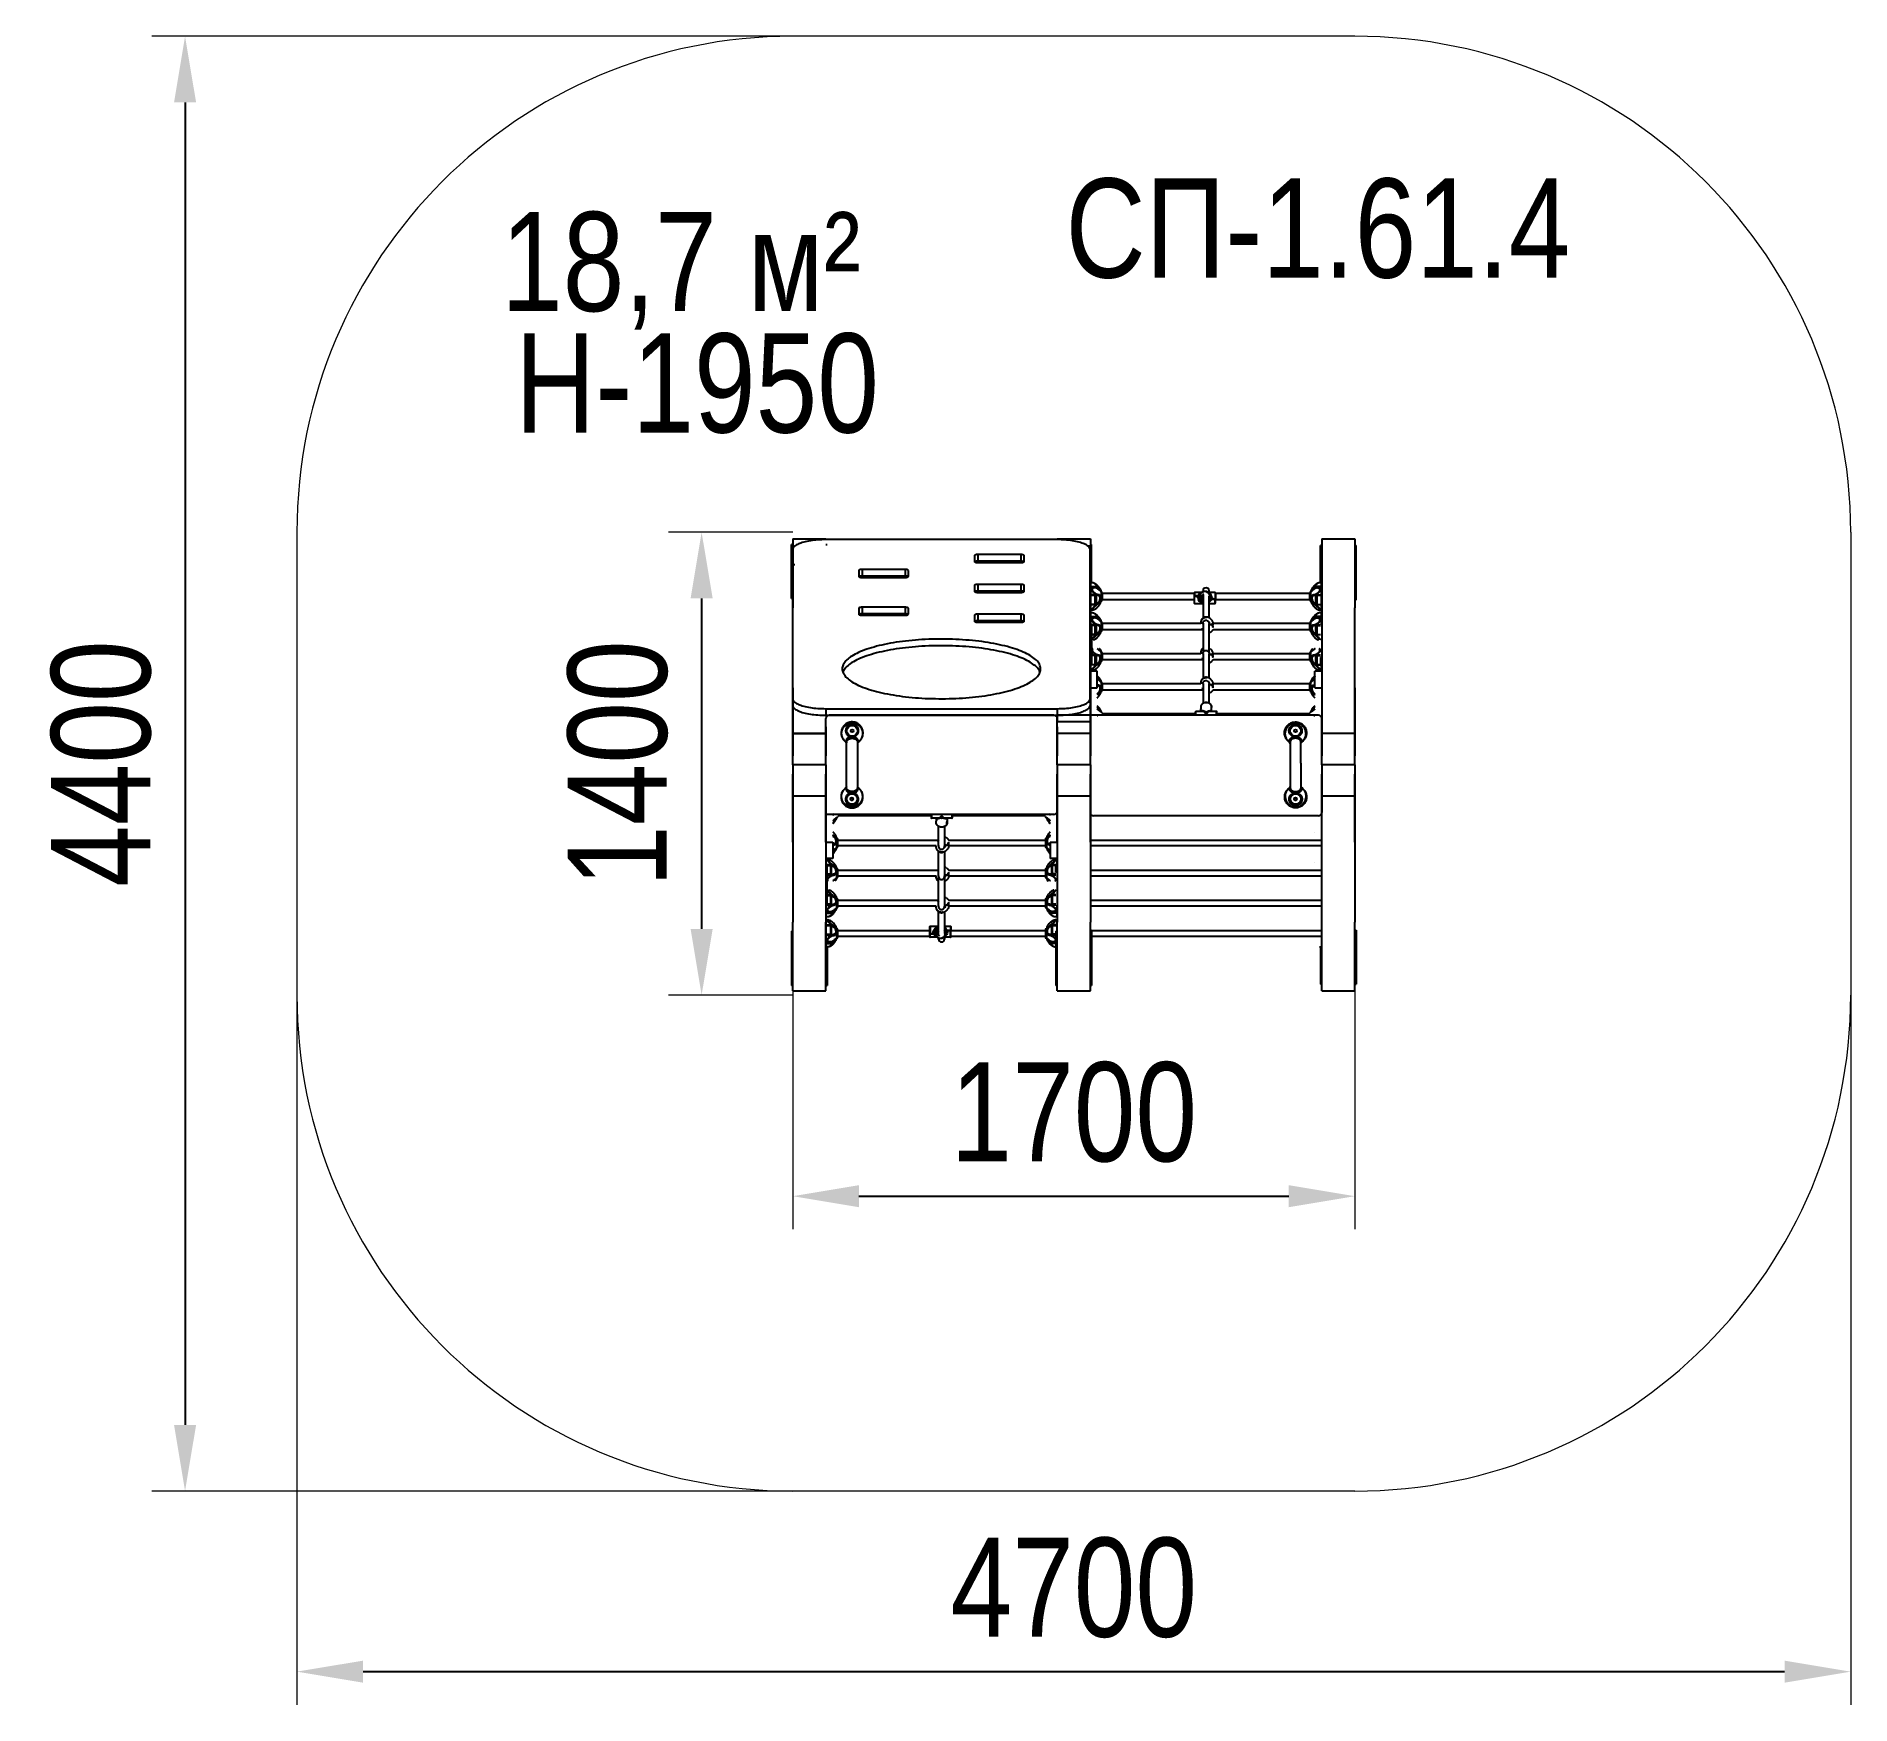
# Model space of a CAD drawing. Header units: millimetres. Extents: x -3041 to 2447, y -2670 to 2376.
import ezdxf

# ---------------------------------------------------------------- set-up
doc = ezdxf.new("R2010")
doc.units = ezdxf.units.MM
for name, color, linetype in [('DIKOM_АРТИКУЛ', 7, 'Continuous'), ('DIKOM_ЗОНА', 80, 'Continuous'), ('DIKOM_ОБЪЕКТ', 7, 'Continuous'), ('DIKOM_РАЗМЕР_ЗОНА', 7, 'Continuous'), ('DIKOM_РАЗМЕР_ОБЪЕКТА', 7, 'Continuous')]:
    doc.layers.add(name, color=color, linetype=linetype)
doc.styles.add('style1', font='arial.ttf', dxfattribs={"width": 0.8})
doc.dimstyles.new('1-50', dxfattribs={"dimtxt": 300, "dimasz": 200, "dimexe": 100, "dimexo": 0, "dimgap": 100, "dimtad": 1, "dimdec": 0, "dimtxsty": 'style1', "dimcen": 0, "dimclrd": 7, "dimclre": 7, "dimadec": 1, "dimazin": 2, "dimtfac": 1, "dimtdec": 0, "dimtmove": 0, "dimatfit": 3, "dimfxl": 0, "dimlwd": 25, "dimlwe": 18, "dimarcsym": 0})

msp = doc.modelspace()

# ---------------------------------------------------------------- texts
at = {"layer": 'DIKOM_АРТИКУЛ', "color": 7, "linetype": 'Continuous', "lineweight": 15, "insert": (72.6, 1945.7), "char_height": 300, "width": 1667.537, "attachment_point": 1, "style": 'style1'}
msp.add_mtext('{\\fArial|b0|i0|c204|p34;СП}-1.{\\fArial|b0|i0|c204|p34;61.4}', dxfattribs=at)
at = {"layer": 'DIKOM_РАЗМЕР_ОБЪЕКТА', "char_height": 300, "width": 5885.531, "attachment_point": 1, "style": 'style1'}
for s, insert in [('{\\fArial|b0|i0|c204|p34;18,7 м}²', (-1634.9, 1844.4)), ('H-1950', (-1591.6, 1477.2))]:
    msp.add_mtext(s, dxfattribs=dict(at, insert=insert))

# ---------------------------------------------------------------- blocks, each defined once
blk = doc.blocks.new('*D2')
at = {"layer": 'Defpoints', "color": 0, "transparency": 16777216}
for p in [(-752.5, 875.7), (-1028.3, -524.3), (-752.5, -524.3)]:
    blk.add_point(p, dxfattribs=at)
at = {"layer": 'DIKOM_РАЗМЕР_ОБЪЕКТА', "color": 7, "lineweight": 18, "transparency": 16777216}
for p, q in [((-752.5, 875.7), (-1128.3, 875.7)), ((-752.5, -524.3), (-1128.3, -524.3))]:
    blk.add_line(p, q, dxfattribs=at)
at = {"layer": 'DIKOM_РАЗМЕР_ОБЪЕКТА', "color": 7, "lineweight": 25, "transparency": 16777216}
blk.add_line((-1028.3, 675.7), (-1028.3, -324.3), dxfattribs=at)
at = {"layer": 'DIKOM_РАЗМЕР_ОБЪЕКТА', "color": 7, "transparency": 16777216}
for points in [[(-1061.6, 675.7), (-994.9, 675.7), (-1028.3, 875.7)], [(-1061.6, -324.3), (-994.9, -324.3), (-1028.3, -524.3)]]:
    blk.add_solid(points, dxfattribs=at)
at = {"layer": 'DIKOM_РАЗМЕР_ОБЪЕКТА', "color": 0, "transparency": 16777216, "insert": (-1281.4, 175.7), "char_height": 300, "attachment_point": 5, "rotation": 90, "style": 'style1'}
blk.add_mtext('1400', dxfattribs=at)
blk = doc.blocks.new('*D3')
at = {"layer": 'Defpoints', "color": 0, "transparency": 16777216}
for p in [(-752.5, 77), (947.5, 41.4), (947.5, -1132.5)]:
    blk.add_point(p, dxfattribs=at)
at = {"layer": 'DIKOM_РАЗМЕР_ОБЪЕКТА', "color": 7, "lineweight": 18, "transparency": 16777216}
for p, q in [((-752.5, 77), (-752.5, -1232.5)), ((947.5, 41.4), (947.5, -1232.5))]:
    blk.add_line(p, q, dxfattribs=at)
at = {"layer": 'DIKOM_РАЗМЕР_ОБЪЕКТА', "color": 7, "lineweight": 25, "transparency": 16777216}
blk.add_line((-552.5, -1132.5), (747.5, -1132.5), dxfattribs=at)
at = {"layer": 'DIKOM_РАЗМЕР_ОБЪЕКТА', "color": 7, "transparency": 16777216}
for points in [[(-552.5, -1099.2), (-552.5, -1165.8), (-752.5, -1132.5)], [(747.5, -1099.2), (747.5, -1165.8), (947.5, -1132.5)]]:
    blk.add_solid(points, dxfattribs=at)
at = {"layer": 'DIKOM_РАЗМЕР_ОБЪЕКТА', "color": 0, "transparency": 16777216, "insert": (97.5, -879.3), "char_height": 300, "attachment_point": 5, "style": 'style1'}
blk.add_mtext('1700', dxfattribs=at)
blk = doc.blocks.new('*D0')
at = {"layer": 'Defpoints', "color": 0, "transparency": 16777216}
for p in [(-287.9, 2375.7), (-2590.8, -2024.3), (-287.9, -2024.3)]:
    blk.add_point(p, dxfattribs=at)
at = {"layer": 'DIKOM_РАЗМЕР_ЗОНА', "color": 7, "lineweight": 18, "transparency": 16777216}
for p, q in [((-287.9, 2375.7), (-2690.8, 2375.7)), ((-287.9, -2024.3), (-2690.8, -2024.3))]:
    blk.add_line(p, q, dxfattribs=at)
at = {"layer": 'DIKOM_РАЗМЕР_ЗОНА', "color": 7, "lineweight": 25, "transparency": 16777216}
blk.add_line((-2590.8, 2175.7), (-2590.8, -1824.3), dxfattribs=at)
at = {"layer": 'DIKOM_РАЗМЕР_ЗОНА', "color": 7, "transparency": 16777216}
for points in [[(-2624.1, 2175.7), (-2557.4, 2175.7), (-2590.8, 2375.7)], [(-2624.1, -1824.3), (-2557.4, -1824.3), (-2590.8, -2024.3)]]:
    blk.add_solid(points, dxfattribs=at)
at = {"layer": 'DIKOM_РАЗМЕР_ЗОНА', "color": 0, "transparency": 16777216, "insert": (-2843.9, 175.7), "char_height": 300, "attachment_point": 5, "rotation": 90, "style": 'style1'}
blk.add_mtext('4400', dxfattribs=at)
blk = doc.blocks.new('*D1')
at = {"layer": 'Defpoints', "color": 0, "transparency": 16777216}
for p in [(-2252.5, 10.2), (2447.5, 10.2), (2447.5, -2570.5)]:
    blk.add_point(p, dxfattribs=at)
at = {"layer": 'DIKOM_РАЗМЕР_ЗОНА', "color": 7, "lineweight": 18, "transparency": 16777216}
for p, q in [((-2252.5, 10.2), (-2252.5, -2670.5)), ((2447.5, 10.2), (2447.5, -2670.5))]:
    blk.add_line(p, q, dxfattribs=at)
at = {"layer": 'DIKOM_РАЗМЕР_ЗОНА', "color": 7, "lineweight": 25, "transparency": 16777216}
blk.add_line((-2052.5, -2570.5), (2247.5, -2570.5), dxfattribs=at)
at = {"layer": 'DIKOM_РАЗМЕР_ЗОНА', "color": 7, "transparency": 16777216}
for points in [[(-2052.5, -2537.2), (-2052.5, -2603.8), (-2252.5, -2570.5)], [(2247.5, -2537.2), (2247.5, -2603.8), (2447.5, -2570.5)]]:
    blk.add_solid(points, dxfattribs=at)
at = {"layer": 'DIKOM_РАЗМЕР_ЗОНА', "color": 0, "transparency": 16777216, "insert": (97.5, -2317.3), "char_height": 300, "attachment_point": 5, "style": 'style1'}
blk.add_mtext('4700', dxfattribs=at)

# ---------------------------------------------------------------- dimensions: what is measured, and where the dimension line sits
at = {"layer": 'DIKOM_РАЗМЕР_ЗОНА'}
dim = msp.add_linear_dim(base=(-2590.8, -2024.3), p1=(-287.9, 2375.7), p2=(-287.9, -2024.3), angle=270, dimstyle='1-50', dxfattribs=at)
dim.commit()
dim.dimension.update_dxf_attribs({"geometry": '*D0', "text_midpoint": (-2590.8, 175.7), "dimtype": 160})
dim = msp.add_linear_dim(base=(2447.5, -2570.5), p1=(-2252.5, 10.2), p2=(2447.5, 10.2), dimstyle='1-50', dxfattribs=at)
dim.commit()
dim.dimension.update_dxf_attribs({"geometry": '*D1', "text_midpoint": (97.5, -2570.5), "dimtype": 160})
at = {"layer": 'DIKOM_РАЗМЕР_ОБЪЕКТА'}
dim = msp.add_linear_dim(base=(-1028.3, -524.3), p1=(-752.5, 875.7), p2=(-752.5, -524.3), angle=270, dimstyle='1-50', dxfattribs=at)
dim.commit()
dim.dimension.update_dxf_attribs({"geometry": '*D2', "text_midpoint": (-1028.3, 175.7), "dimtype": 160})
dim = msp.add_linear_dim(base=(947.5, -1132.5), p1=(-752.5, 77), p2=(947.5, 41.4), dimstyle='1-50', dxfattribs=at)
dim.commit()
dim.dimension.update_dxf_attribs({"geometry": '*D3', "text_midpoint": (97.5, -1132.5), "dimtype": 160})

# ---------------------------------------------------------------- linework, layer by layer
at = {"layer": 'DIKOM_ЗОНА', "color": 3, "lineweight": 15}
for p, q in [((947.5, 2375.7), (-752.5, 2375.7)), ((-2252.5, 875.7), (-2252.5, -524.3)), ((2447.5, 875.7), (2447.5, -524.3)), ((947.5, -2024.3), (-752.5, -2024.3))]:
    msp.add_line(p, q, dxfattribs=at)
for centre, start, end in [((-752.5, 875.7), 90, 180), ((947.5, 875.7), 0, 90), ((-752.5, -524.3), 180, 270), ((947.5, -524.3), 270, 0)]:
    msp.add_arc(centre, 1500, start, end, dxfattribs=at)
at = {"layer": 'DIKOM_ОБЪЕКТ'}
for p, q in [((-752.5, 838.9), (-756.5, 838.9)), ((-756.5, 751.8), (-756.5, 838.9)), ((-752.5, 838.9), (-756.5, 838.9)), ((-756.5, 751.8), (-756.5, 838.9)), ((-752.5, 855.7), (-652.5, 855.7)), ((-752.5, 855.7), (-752.5, 647.3)), ((-752.5, 855.7), (-652.5, 855.7)), ((-752.5, 855.7), (-752.5, 647.3)), ((47, 853.2), (-653, 853.2)), ((-652.5, 838.9), (-648.5, 838.9)), ((-652.5, 838.9), (-648.5, 838.9)), ((47.5, 855.7), (147.5, 855.7)), ((47.5, 855.7), (147.5, 855.7)), ((47.5, 855.7), (147.5, 855.7)), ((147, 833.2), (141.3, 833.2)), ((147, 833.2), (147, 823.2)), ((147.5, 855.7), (147.5, 647.3)), ((147.5, 855.7), (147.5, 647.3)), ((147.5, 855.7), (147.5, 647.3)), ((147.5, 838.9), (151.5, 838.9)), ((151.5, 751.8), (151.5, 838.9)), ((847.5, 835.5), (843.5, 835.5)), ((843.5, 748.4), (843.5, 835.5)), ((847.5, 855.7), (847.5, 199.9)), ((847.5, 855.7), (847.5, 647.3)), ((847.5, 855.7), (947.5, 855.7)), ((947.5, 855.7), (947.5, 647.3)), ((947.5, 835.5), (951.5, 835.5)), ((951.5, 748.4), (951.5, 835.5)), ((-753, 823.2), (-753, 372.1)), ((-752.5, 778.2), (-746.8, 778.2)), ((-752.5, 778.2), (-752.5, 768.2)), ((-752.5, 778.2), (-746.8, 778.2)), ((-752.5, 778.2), (-752.5, 768.2)), ((-203, 805.1), (-203, 787.1)), ((-63, 808.1), (-193, 808.1)), ((-193, 808.1), (-193, 788.1)), ((-63, 788.1), (-193, 788.1)), ((-193, 784.1), (-63, 784.1)), ((-63, 808.1), (-63, 788.1)), ((-53, 787.1), (-53, 805.1)), ((147, 372.1), (147, 823.2)), ((-752.5, 751.8), (-756.5, 751.8)), ((-756.5, 739.3), (-756.5, 751.8)), ((-752.5, 751.8), (-756.5, 751.8)), ((-756.5, 739.3), (-756.5, 751.8)), ((-752.5, 739.3), (-756.5, 739.3)), ((-756.5, 682), (-756.5, 739.3)), ((-752.5, 739.3), (-756.5, 739.3)), ((-756.5, 682), (-756.5, 739.3)), ((-752.5, 317.1), (-752.5, 768.2)), ((-752.5, 317.1), (-752.5, 768.2)), ((-553, 760), (-553, 742)), ((-413, 763), (-543, 763)), ((-543, 763), (-543, 743)), ((-413, 743), (-543, 743)), ((-543, 739), (-413, 739)), ((-413, 763), (-413, 743)), ((-403, 742), (-403, 760)), ((-203, 714.9), (-203, 696.9)), ((-63, 717.9), (-193, 717.9)), ((-193, 717.9), (-193, 697.9)), ((-63, 717.9), (-63, 697.9)), ((-53, 696.9), (-53, 714.9)), ((147.5, 768.2), (147.5, 317.1)), ((147.5, 768.2), (147.5, 317.1)), ((147.5, 751.8), (151.5, 751.8)), ((147.5, 739.3), (151.5, 739.3)), ((154, 722.6), (148.5, 722.6)), ((148.5, 722.6), (148.5, 711.9)), ((151.5, 739.3), (151.5, 751.8)), ((151.5, 722.6), (151.5, 739.3)), ((841, 722.8), (840.9, 722.8)), ((846.5, 722.9), (841, 722.9)), ((847.5, 748.4), (843.5, 748.4)), ((843.5, 736), (843.5, 748.4)), ((847.5, 736), (843.5, 736)), ((843.5, 722.9), (843.5, 736)), ((846.5, 712), (846.5, 722.9)), ((947.5, 748.4), (951.5, 748.4)), ((947.5, 736), (951.5, 736)), ((951.5, 736), (951.5, 748.4)), ((951.5, 678.6), (951.5, 736)), ((-752.5, 682), (-756.5, 682)), ((-756.5, 674.9), (-756.5, 682)), ((-752.5, 682), (-756.5, 682)), ((-756.5, 674.9), (-756.5, 682)), ((-756.5, 674.9), (-752.5, 674.9)), ((-756.5, 674.9), (-752.5, 674.9)), ((-63, 697.9), (-193, 697.9)), ((-193, 693.9), (-63, 693.9)), ((148.5, 711.9), (168.9, 711.9)), ((148.5, 711.9), (148.5, 708.5)), ((159.9, 708.5), (148.5, 708.5)), ((148.5, 708.5), (148.5, 687.4)), ((148.5, 687.4), (162, 687.4)), ((148.5, 687.4), (148.5, 684.7)), ((162, 684.7), (148.5, 684.7)), ((148.5, 684.7), (148.5, 658.1)), ((162, 684.7), (162, 687.4)), ((162, 658.1), (162, 684.7)), ((163.5, 684.1), (163.5, 659.6)), ((165, 685.5), (168.9, 685.5)), ((165, 685.5), (165, 661.1)), ((165, 661.1), (168.9, 661.1)), ((170.4, 713.1), (170.1, 713.4)), ((170.4, 713.1), (170.4, 713.1)), ((180.5, 695.7), (180.5, 667.7)), ((183.5, 692.7), (183.5, 670.7)), ((461.8, 690.7), (183.5, 690.7)), ((183.5, 672.7), (461.8, 672.7)), ((461.8, 692.2), (461.8, 682.8)), ((461.8, 682.8), (461.8, 682.7)), ((461.8, 682.7), (461.8, 661.2)), ((483.2, 693.2), (462.8, 693.2)), ((462.8, 693.2), (462.8, 682.9)), ((471.8, 682.9), (462.8, 682.9)), ((462.8, 682.8), (471.7, 682.8)), ((462.8, 660.2), (462.8, 682.8)), ((462.8, 660.2), (488.5, 660.2)), ((471.7, 677.9), (471.7, 682.8)), ((472.3, 677.9), (471.7, 677.9)), ((471.8, 677.9), (471.8, 682.9)), ((471.8, 677.9), (472.3, 677.9)), ((477.3, 680.6), (477.3, 679.9)), ((477.3, 679.1), (477.3, 679.9)), ((477.3, 679.1), (477.3, 679.9)), ((477.3, 679.1), (477.3, 678.3)), ((477.3, 678.3), (477.3, 678.3)), ((478, 674.3), (478, 673.6)), ((478, 674.3), (478, 674.3)), ((478.1, 673.6), (478, 673.6)), ((478.1, 685.5), (478.1, 685.4)), ((478.1, 673.3), (478.1, 674.1)), ((481.3, 685.6), (479.1, 685.6)), ((479.1, 685.5), (481.3, 685.5)), ((482.8, 680.6), (481.3, 685.6)), ((481.3, 685.5), (481.3, 685.6)), ((482.8, 680.6), (481.3, 685.5)), ((481.3, 680.6), (482.8, 675.8)), ((481.3, 680.6), (482.8, 680.6)), ((481.3, 680.6), (482.8, 675.7)), ((485.3, 675.8), (482.8, 675.8)), ((482.8, 675.7), (486.9, 675.7)), ((485.3, 675.8), (485.3, 680.6)), ((485.3, 675.7), (485.3, 675.8)), ((488.5, 698.9), (488.5, 696.1)), ((488.5, 686.5), (488.5, 616.2)), ((506.5, 691.1), (506.5, 698.9)), ((524.8, 693.2), (506.5, 693.2)), ((506.5, 616.9), (506.5, 682)), ((508.5, 675.8), (506.5, 675.8)), ((506.5, 675.7), (508.5, 675.7)), ((506.5, 660.2), (524.8, 660.2)), ((509.5, 675.6), (509.5, 674.9)), ((509.6, 675), (509.5, 675)), ((509.6, 675), (509.6, 675.7)), ((510.3, 679.9), (510.3, 680.6)), ((510.3, 679.1), (510.3, 679.9)), ((510.3, 679.1), (510.3, 679.9)), ((510.3, 678.3), (510.3, 679.1)), ((510.3, 678.3), (510.3, 678.3)), ((515.3, 677.9), (515.9, 677.9)), ((515.8, 677.9), (515.3, 677.9)), ((515.8, 677.9), (515.8, 672.9)), ((515.8, 677.6), (515.9, 677.6)), ((515.8, 672.9), (524.8, 672.9)), ((515.9, 677.9), (515.9, 673)), ((524.8, 673), (515.9, 673)), ((515.9, 672.9), (515.9, 673)), ((524.8, 693.2), (524.8, 673)), ((524.8, 660.2), (524.8, 672.9)), ((525.8, 692.2), (525.8, 672.9)), ((811.5, 690.7), (525.8, 690.7)), ((525.8, 672.8), (525.8, 672.9)), ((525.8, 661.2), (525.8, 672.8)), ((525.8, 672.7), (811.5, 672.7)), ((811.5, 678.2), (811.5, 692.7)), ((811.5, 670.7), (811.5, 678.2)), ((814.5, 677.2), (814.5, 695.7)), ((814.5, 667.7), (814.5, 677.2)), ((846.5, 712), (826.1, 712)), ((830, 685), (826.1, 685)), ((830, 660.8), (826.1, 660.8)), ((830, 660.8), (830, 685)), ((831.5, 659), (831.5, 683.6)), ((831.5, 683.6), (831.5, 683.5)), ((833, 686.8), (846.5, 686.8)), ((833, 686.8), (833, 684.1)), ((846.5, 684.1), (833, 684.1)), ((833, 684.1), (833, 657.5)), ((846.5, 708), (834.9, 708)), ((846.5, 708), (846.5, 712)), ((846.5, 686.8), (846.5, 708)), ((846.5, 684.1), (846.5, 686.8)), ((846.5, 657.5), (846.5, 684.1)), ((947.5, 678.6), (951.5, 678.6)), ((947.5, 671.5), (951.5, 671.5)), ((951.5, 671.5), (951.5, 678.6)), ((-752.5, 172), (-752.5, 647.3)), ((-752.5, 172), (-752.5, 647.3)), ((-553, 645.7), (-553, 627.7)), ((-413, 648.7), (-543, 648.7)), ((-543, 648.7), (-543, 628.7)), ((-413, 628.7), (-543, 628.7)), ((-543, 624.7), (-413, 624.7)), ((-413, 648.7), (-413, 628.7)), ((-403, 627.7), (-403, 645.7)), ((-203, 624.7), (-203, 606.6)), ((-63, 627.7), (-193, 627.7)), ((-193, 627.7), (-193, 607.7)), ((-63, 607.7), (-193, 607.7)), ((-63, 627.7), (-63, 607.7)), ((-53, 606.6), (-53, 624.7)), ((147.5, 172), (147.5, 647.3)), ((147.5, 172), (147.5, 647.3)), ((147.5, 172), (147.5, 647.3)), ((148.5, 658.1), (162, 658.1)), ((148.5, 658.1), (148.5, 656.5)), ((162, 656.5), (148.5, 656.5)), ((148.5, 656.5), (148.5, 640.7)), ((148.5, 640.7), (154, 640.7)), ((154, 631.5), (148.5, 631.5)), ((148.5, 631.5), (148.5, 620.8)), ((148.5, 620.8), (168.9, 620.8)), ((148.5, 620.8), (148.5, 617.4)), ((159.9, 617.4), (148.5, 617.4)), ((148.5, 617.4), (148.5, 596.6)), ((162, 656.5), (162, 658.1)), ((170.4, 622), (170.1, 622.3)), ((170.4, 622), (170.4, 622)), ((180.5, 604.5), (180.5, 576.5)), ((484.5, 611.9), (484.6, 612)), ((484.5, 611), (484.5, 611.9)), ((484.5, 611.8), (484.5, 611.9)), ((484.6, 611.8), (484.5, 611.9)), ((484.5, 611.8), (484.5, 611)), ((484.6, 611.1), (484.5, 611)), ((484.5, 611), (484.5, 611)), ((484.6, 612.1), (484.7, 612.2)), ((484.6, 612), (484.6, 612.1)), ((484.7, 612), (484.6, 612.1)), ((484.7, 612), (484.6, 611.9)), ((484.6, 611.9), (484.6, 612)), ((484.6, 611.9), (484.6, 611.8)), ((484.7, 611.2), (484.6, 611.1)), ((484.7, 612.2), (485.6, 613.4)), ((485.6, 612.4), (484.7, 611.2)), ((484.8, 612.1), (484.7, 612.2)), ((484.8, 612.1), (484.7, 612)), ((485.2, 612.7), (484.8, 612.1)), ((485.2, 612.3), (485.2, 612.7)), ((485.2, 612.3), (485.2, 612.2)), ((485.2, 612.2), (485.2, 612.3)), ((485.4, 613), (485.5, 613.2)), ((485.6, 612.8), (485.4, 612.5)), ((485.4, 612.4), (485.7, 612.7)), ((485.4, 612.4), (485.4, 612.5)), ((485.6, 613.4), (486.1, 614)), ((485.7, 613.3), (485.6, 613.4)), ((485.7, 612.7), (485.6, 612.8)), ((485.7, 612.5), (485.6, 612.4)), ((486.1, 613), (485.7, 612.5)), ((486.1, 613.9), (485.8, 613.5)), ((485.8, 613.5), (485.8, 613.5)), ((485.9, 613), (485.8, 613.1)), ((486, 613.4), (485.9, 613.5)), ((485.9, 613.2), (485.9, 613.3)), ((486.1, 614), (486.2, 614.1)), ((486.3, 614), (486.1, 613.9)), ((486.1, 613.9), (486.1, 614)), ((486.2, 614.1), (486.6, 614.4)), ((486.3, 614), (486.2, 614.1)), ((486.6, 614.3), (486.3, 614)), ((486.6, 614.4), (486.7, 614.4)), ((486.6, 614.3), (486.6, 614.4)), ((486.7, 614.3), (486.6, 614.3)), ((486.7, 614.4), (486.7, 614.2)), ((486.7, 614.2), (486.7, 613.9)), ((487.3, 614.2), (487.3, 615.1)), ((487.3, 615), (487.3, 615.1)), ((487.3, 615), (487.3, 614.1)), ((487.3, 614.2), (487.3, 614.2)), ((487.4, 615.3), (488, 615.7)), ((487.5, 615.2), (487.4, 615.3)), ((488, 614.7), (487.4, 614.3)), ((488, 615.7), (487.5, 615.2)), ((488, 615.7), (488, 615.7)), ((488.1, 615.8), (488.1, 615)), ((488.8, 615.4), (488.8, 616.3)), ((488.8, 616.2), (488.8, 616.3)), ((488.8, 615.4), (488.8, 615.4)), ((489.5, 615.8), (488.9, 615.5)), ((489, 616.5), (489.5, 616.8)), ((489.6, 616.7), (489, 616.4)), ((489, 616.4), (489, 616.5)), ((489.6, 616.7), (489.5, 616.8)), ((489.7, 616.9), (489.7, 616.7)), ((489.7, 616.7), (489.7, 616.6)), ((489.7, 616.2), (489.7, 616)), ((489.8, 616.8), (490.6, 617.4)), ((490.6, 617.3), (489.8, 616.7)), ((489.8, 616.7), (489.8, 616.8)), ((490, 616.6), (489.8, 616.4)), ((490.8, 616.6), (490.2, 616.7)), ((490.6, 617.3), (490.6, 617.4)), ((491.9, 618), (490.9, 617.4)), ((490.9, 617.6), (491.8, 618)), ((490.9, 617.5), (490.9, 617.6)), ((490.9, 617.3), (490.9, 617.2)), ((490.9, 617.2), (490.9, 617.3)), ((491.9, 617), (491, 616.6)), ((491.9, 618), (491.8, 618)), ((492, 617.1), (492, 617.1)), ((492.4, 617.9), (492.3, 617.6)), ((492.4, 617.9), (492.3, 617.9)), ((493.3, 618.4), (493.3, 618.5)), ((493.3, 618), (493.3, 618.2)), ((493.3, 618), (493.3, 617.9)), ((493.4, 617.9), (493.3, 618)), ((493.3, 617.9), (493.3, 618)), ((493.3, 617.9), (493.5, 617.8)), ((493.5, 617.8), (493.4, 617.9)), ((494.1, 617.8), (494, 617.9)), ((494.7, 618.3), (494.6, 618.1)), ((494.6, 618.1), (494.7, 618.2)), ((494.6, 618.1), (494.6, 618.1)), ((494.8, 618.7), (494.7, 618.8)), ((494.7, 618.4), (494.7, 618.5)), ((494.7, 618.5), (494.7, 618.3)), ((494.8, 618.4), (494.7, 618.5)), ((494.7, 618.2), (494.8, 618.4)), ((494.8, 618.4), (494.7, 618.4)), ((494.7, 618.2), (494.7, 618.3)), ((496.5, 618.1), (496.5, 619)), ((496.5, 618.9), (496.5, 619)), ((496.5, 618.9), (496.5, 618)), ((496.5, 618.1), (496.5, 618.1)), ((496.7, 619), (497.8, 619)), ((496.7, 618.9), (496.7, 619)), ((497.8, 618.9), (496.7, 618.9)), ((497.2, 618), (496.7, 618)), ((497.4, 618.8), (497.4, 618.1)), ((498.1, 618.1), (497.4, 618.8)), ((497.8, 618.9), (497.8, 619)), ((498.1, 619), (498.5, 618.6)), ((498.1, 618.9), (498.1, 619)), ((498.6, 618.5), (498.1, 618.9)), ((498.8, 618), (498.4, 618)), ((498.6, 618.5), (498.5, 618.6)), ((498.6, 618.6), (499.2, 618.9)), ((498.7, 618.5), (498.6, 618.6)), ((499.2, 618.8), (498.7, 618.5)), ((499.8, 618.7), (499.1, 618.1)), ((499.2, 618.8), (499.2, 618.9)), ((499.5, 618.9), (500.7, 618.8)), ((499.5, 618.8), (499.5, 618.9)), ((500.7, 618.7), (499.5, 618.8)), ((499.8, 618), (499.8, 618.7)), ((499.9, 618.6), (499.8, 618.7)), ((499.9, 618.6), (499.9, 617.9)), ((500.6, 617.8), (500.1, 617.9)), ((500.7, 618.7), (500.7, 618.8)), ((500.9, 618.7), (500.9, 617.8)), ((814.5, 586.1), (814.5, 604.5)), ((824.6, 650.1), (824.6, 650.1)), ((846.5, 620.9), (826.1, 620.9)), ((833, 657.5), (846.5, 657.5)), ((833, 657.5), (833, 656.1)), ((846.5, 656.1), (833, 656.1)), ((846.5, 616.9), (834.9, 616.9)), ((841, 640.5), (840.9, 640.5)), ((841, 631.7), (840.9, 631.7)), ((841, 640.4), (846.5, 640.4)), ((846.5, 631.7), (841, 631.7)), ((846.5, 656.1), (846.5, 657.5)), ((846.5, 640.4), (846.5, 656.1)), ((846.5, 620.9), (846.5, 631.7)), ((846.5, 616.9), (846.5, 620.9)), ((846.5, 596.6), (846.5, 616.9)), ((947.5, 172), (947.5, 647.3)), ((-193, 603.6), (-63, 603.6)), ((151.5, 596.6), (147.5, 596.6)), ((151.5, 576.6), (147.5, 576.6)), ((151.5, 596.6), (151.5, 576.6)), ((151.5, 596.2), (162, 596.2)), ((162, 593.6), (151.5, 593.6)), ((151.5, 576.6), (151.5, 496.6)), ((151.5, 566.9), (162, 566.9)), ((162, 565.3), (151.5, 565.3)), ((162, 593.6), (162, 596.2)), ((162, 566.9), (162, 593.6)), ((162, 565.3), (162, 566.9)), ((163.5, 592.9), (163.5, 568.4)), ((165, 594.4), (168.9, 594.4)), ((165, 594.4), (165, 570)), ((165, 570), (168.9, 570)), ((183.5, 601.5), (183.5, 579.5)), ((481.3, 599.5), (183.5, 599.5)), ((183.5, 581.5), (488.5, 581.5)), ((488, 583.2), (486.3, 587)), ((488, 583.2), (486.3, 587)), ((486.9, 583.6), (488.5, 581.9)), ((488.1, 596.9), (488.5, 595.1)), ((488.1, 596.9), (488.5, 595.1)), ((488.5, 600.2), (488.5, 511.7)), ((506.5, 513), (506.5, 599.4)), ((510.6, 594.9), (508.2, 598.6)), ((510.6, 594.9), (508.2, 598.6)), ((517.7, 595), (515.9, 598.7)), ((515.9, 598.7), (517.7, 595)), ((518.7, 581.5), (811.5, 581.5)), ((811.5, 599.5), (518.8, 599.5)), ((811.5, 587), (811.5, 601.5)), ((811.5, 579.5), (811.5, 587)), ((814.5, 576.5), (814.5, 586.1)), ((824.6, 559), (824.6, 559)), ((830, 593.9), (826.1, 593.9)), ((830, 569.6), (826.1, 569.6)), ((830, 569.6), (830, 593.9)), ((831.5, 592.5), (831.5, 592.4)), ((831.5, 567.9), (831.5, 592.4)), ((833, 595.6), (833, 593)), ((833, 595.6), (843.5, 595.6)), ((833, 593), (833, 566.4)), ((843.5, 593), (833, 593)), ((833, 566.4), (843.5, 566.4)), ((833, 566.4), (833, 564.9)), ((843.5, 564.9), (833, 564.9)), ((151.5, 496.6), (147.5, 496.6)), ((151.5, 505.1), (162, 505.1)), ((162, 502.4), (151.5, 502.4)), ((151.5, 496.6), (151.5, 476.6)), ((162, 502.4), (162, 505.1)), ((162, 475.8), (162, 502.4)), ((163.5, 501.8), (163.5, 477.3)), ((165, 503.2), (168.9, 503.2)), ((165, 503.2), (165, 478.8)), ((170.4, 521.6), (168.4, 523.1)), ((170.3, 522.2), (169.1, 523.1)), ((180.5, 513.4), (180.5, 485.4)), ((183.5, 510.4), (183.5, 488.4)), ((481.3, 508.4), (183.5, 508.4)), ((484.5, 520.7), (484.6, 520.9)), ((484.5, 519.8), (484.5, 520.7)), ((484.5, 520.6), (484.5, 520.7)), ((484.6, 520.6), (484.5, 520.7)), ((484.5, 520.6), (484.5, 519.9)), ((484.6, 520), (484.5, 519.9)), ((484.5, 519.8), (484.5, 519.8)), ((484.6, 521), (484.7, 521.1)), ((484.6, 520.9), (484.6, 521)), ((484.7, 520.9), (484.6, 521)), ((484.7, 520.9), (484.6, 520.7)), ((484.6, 520.7), (484.6, 520.9)), ((484.6, 520.7), (484.6, 520.6)), ((484.7, 520.1), (484.6, 520)), ((484.7, 521.1), (485.6, 522.3)), ((485.6, 521.3), (484.7, 520.1)), ((484.8, 520.9), (484.7, 521.1)), ((484.8, 520.9), (484.7, 520.9)), ((485.2, 521.6), (484.8, 520.9)), ((485.2, 521.2), (485.2, 521.6)), ((485.2, 521.2), (485.2, 521)), ((485.2, 521.1), (485.2, 521.2)), ((485.4, 521.9), (485.5, 522)), ((485.6, 521.6), (485.4, 521.3)), ((485.4, 521.2), (485.7, 521.5)), ((485.4, 521.2), (485.4, 521.3)), ((485.6, 522.3), (486.1, 522.8)), ((485.7, 522.2), (485.6, 522.3)), ((485.7, 521.5), (485.6, 521.6)), ((485.7, 521.4), (485.6, 521.3)), ((486.1, 521.8), (485.7, 521.4)), ((486.1, 522.7), (485.8, 522.4)), ((485.8, 522.3), (485.8, 522.4)), ((485.9, 521.8), (485.8, 521.9)), ((486, 522.3), (485.9, 522.4)), ((485.9, 522), (485.9, 522.1)), ((486.1, 522.8), (486.2, 522.9)), ((486.3, 522.8), (486.1, 522.7)), ((486.1, 522.7), (486.1, 522.8)), ((486.2, 522.9), (486.4, 523.1)), ((486.3, 522.8), (486.2, 522.9)), ((486.6, 523.1), (486.3, 522.8)), ((488, 492.1), (486.3, 495.9)), ((488, 492.1), (486.3, 495.9)), ((486.7, 523.1), (486.7, 522.8)), ((487.3, 523.1), (487.3, 523.1)), ((488.1, 505.7), (488.5, 504)), ((488.1, 505.7), (488.5, 504)), ((488.5, 509.1), (488.5, 433.9)), ((506.5, 434.6), (506.5, 508.3)), ((510.6, 503.8), (508.2, 507.4)), ((510.6, 503.8), (508.2, 507.4)), ((517.7, 503.8), (515.9, 507.6)), ((515.9, 507.6), (517.7, 503.8)), ((811.5, 508.4), (518.8, 508.4)), ((811.5, 495.9), (811.5, 510.4)), ((811.5, 488.4), (811.5, 495.9)), ((814.5, 494.9), (814.5, 513.4)), ((814.5, 485.4), (814.5, 494.9)), ((830, 502.7), (826.1, 502.7)), ((830, 478.5), (830, 502.7)), ((831.5, 476.7), (831.5, 501.3)), ((831.5, 501.3), (831.5, 501.2)), ((833, 504.5), (833, 501.8)), ((833, 504.5), (843.5, 504.5)), ((833, 501.8), (833, 475.2)), ((843.5, 501.8), (833, 501.8)), ((847.5, 496.6), (843.5, 496.6)), ((843.5, 496.6), (843.5, 476.6)), ((147.5, 476.6), (151.5, 476.6)), ((168.5, 455.3), (147.5, 455.3)), ((148.5, 476.6), (148.5, 475.8)), ((148.5, 475.8), (162, 475.8)), ((148.5, 475.8), (148.5, 474.2)), ((162, 474.2), (148.5, 474.2)), ((148.5, 474.2), (148.5, 458.4)), ((148.5, 458.4), (154, 458.4)), ((162, 474.2), (162, 475.8)), ((165, 478.8), (168.9, 478.8)), ((168.5, 405.3), (168.5, 455.3)), ((170.4, 439.7), (170.1, 440)), ((170.4, 439.7), (170.4, 439.7)), ((183.5, 490.4), (488.5, 490.4)), ((486.9, 492.5), (488.5, 490.8)), ((518.7, 490.4), (811.5, 490.4)), ((824.6, 467.8), (824.6, 467.8)), ((830, 478.5), (826.1, 478.5)), ((826.5, 439.1), (826.1, 438.6)), ((847.5, 455.3), (826.5, 455.3)), ((826.5, 405.3), (826.5, 455.3)), ((833, 475.2), (846.5, 475.2)), ((833, 475.2), (833, 473.8)), ((846.5, 473.8), (833, 473.8)), ((841, 458.2), (840.9, 458.2)), ((841, 458.1), (846.5, 458.1)), ((843.5, 476.6), (847.5, 476.6)), ((846.5, 475.2), (846.5, 476.6)), ((846.5, 473.8), (846.5, 475.2)), ((846.5, 458.1), (846.5, 473.8)), ((-752.5, 405.3), (-752.5, 199.9)), ((-752.5, 405.3), (-752.5, 199.9)), ((147.5, 405.3), (147.5, 199.9)), ((147.5, 405.3), (147.5, 199.9)), ((147.5, 405.3), (168.5, 405.3)), ((147.5, 405.3), (147.5, 199.9)), ((168.9, 438.5), (168.5, 439)), ((168.5, 438.5), (168.9, 438.5)), ((170.4, 430.5), (168.5, 431.9)), ((168.9, 412.1), (168.5, 412.2)), ((168.5, 412.1), (168.9, 412.1)), ((168.5, 387.7), (168.9, 387.7)), ((168.5, 387.3), (168.9, 387.7)), ((170.4, 385.2), (168.5, 383.7)), ((180.5, 422.2), (180.5, 394.2)), ((183.5, 419.2), (183.5, 397.2)), ((481.3, 417.2), (183.5, 417.2)), ((183.5, 399.2), (488.5, 399.2)), ((484.5, 429.6), (484.6, 429.7)), ((484.5, 428.7), (484.5, 429.6)), ((484.5, 429.5), (484.5, 429.6)), ((484.6, 429.5), (484.5, 429.6)), ((484.5, 429.5), (484.5, 428.7)), ((484.6, 428.8), (484.5, 428.7)), ((484.5, 428.7), (484.5, 428.7)), ((484.6, 429.8), (484.7, 429.9)), ((484.6, 429.7), (484.6, 429.8)), ((484.7, 429.7), (484.6, 429.8)), ((484.7, 429.7), (484.6, 429.6)), ((484.6, 429.6), (484.6, 429.7)), ((484.6, 429.6), (484.6, 429.5)), ((484.7, 428.9), (484.6, 428.8)), ((484.7, 429.9), (485.6, 431.1)), ((485.6, 430.1), (484.7, 428.9)), ((484.8, 429.8), (484.7, 429.9)), ((484.8, 429.8), (484.7, 429.7)), ((485.2, 430.4), (484.8, 429.8)), ((485.2, 430), (485.2, 430.4)), ((485.2, 430), (485.2, 429.9)), ((485.2, 429.9), (485.2, 430)), ((485.4, 430.7), (485.5, 430.9)), ((485.6, 430.5), (485.4, 430.2)), ((485.4, 430.1), (485.7, 430.4)), ((485.4, 430.1), (485.4, 430.2)), ((485.6, 431.1), (486.1, 431.7)), ((485.7, 431), (485.6, 431.1)), ((485.7, 430.4), (485.6, 430.5)), ((485.7, 430.2), (485.6, 430.1)), ((486.1, 430.7), (485.7, 430.2)), ((486.1, 431.6), (485.8, 431.2)), ((485.8, 431.2), (485.8, 431.2)), ((485.9, 430.7), (485.8, 430.8)), ((486, 431.1), (485.9, 431.2)), ((485.9, 430.9), (485.9, 431)), ((486.1, 431.7), (486.2, 431.8)), ((486.3, 431.7), (486.1, 431.6)), ((486.1, 431.6), (486.1, 431.7)), ((486.2, 431.8), (486.6, 432.1)), ((486.3, 431.7), (486.2, 431.8)), ((486.6, 432), (486.3, 431.7)), ((488, 400.9), (486.3, 404.7)), ((488, 400.9), (486.3, 404.7)), ((486.6, 432.1), (486.7, 432.1)), ((486.6, 432), (486.6, 432.1)), ((486.7, 432), (486.6, 432)), ((486.7, 432.1), (486.7, 431.9)), ((486.7, 431.9), (486.7, 431.6)), ((486.9, 401.3), (488.5, 399.6)), ((487.3, 431.9), (487.3, 432.8)), ((487.3, 432.7), (487.3, 432.8)), ((487.3, 432.7), (487.3, 431.8)), ((487.3, 431.9), (487.3, 431.9)), ((487.4, 433), (488, 433.4)), ((487.5, 432.9), (487.4, 433)), ((488, 432.4), (487.4, 432)), ((488, 433.4), (487.5, 432.9)), ((488, 433.4), (488, 433.4)), ((488.1, 433.5), (488.1, 432.6)), ((488.1, 414.6), (488.5, 412.8)), ((488.1, 414.6), (488.5, 412.8)), ((488.5, 417.9), (488.5, 358)), ((488.8, 433.1), (488.8, 434)), ((488.8, 433.9), (488.8, 434)), ((488.8, 433.1), (488.8, 433.1)), ((489.5, 433.5), (488.9, 433.2)), ((489, 434.2), (489.5, 434.5)), ((489.6, 434.4), (489, 434.1)), ((489, 434.1), (489, 434.2)), ((489.6, 434.4), (489.5, 434.5)), ((489.7, 434.6), (489.7, 434.4)), ((489.7, 434.4), (489.7, 434.3)), ((489.7, 433.9), (489.7, 433.7)), ((489.8, 434.4), (490.6, 435.1)), ((490.6, 435), (489.8, 434.4)), ((489.8, 434.4), (489.8, 434.4)), ((490, 434.3), (489.8, 434.1)), ((490.8, 434.3), (490.2, 434.4)), ((490.6, 435), (490.6, 435.1)), ((491.9, 435.7), (490.9, 435)), ((490.9, 435.3), (491.8, 435.7)), ((490.9, 435.2), (490.9, 435.3)), ((490.9, 435), (490.9, 434.9)), ((490.9, 434.9), (490.9, 435)), ((491.9, 434.7), (491, 434.3)), ((491.9, 435.6), (491.8, 435.7)), ((492, 434.8), (492, 434.8)), ((492.4, 435.6), (492.3, 435.3)), ((492.4, 435.6), (492.3, 435.6)), ((493.3, 436.1), (493.3, 436.1)), ((493.3, 435.7), (493.3, 435.9)), ((493.3, 435.7), (493.3, 435.6)), ((493.4, 435.6), (493.3, 435.7)), ((493.3, 435.6), (493.3, 435.7)), ((493.3, 435.6), (493.5, 435.5)), ((493.5, 435.5), (493.4, 435.6)), ((494.1, 435.5), (494, 435.6)), ((494.7, 436), (494.6, 435.8)), ((494.6, 435.8), (494.7, 435.9)), ((494.6, 435.8), (494.6, 435.8)), ((494.8, 436.4), (494.7, 436.5)), ((494.7, 436.1), (494.7, 436.2)), ((494.7, 436.2), (494.7, 436)), ((494.8, 436.1), (494.7, 436.2)), ((494.7, 435.9), (494.8, 436.1)), ((494.8, 436.1), (494.7, 436.1)), ((494.7, 435.9), (494.7, 436)), ((496.5, 435.8), (496.5, 436.7)), ((496.5, 436.6), (496.5, 436.7)), ((496.5, 436.6), (496.5, 435.7)), ((496.5, 435.8), (496.5, 435.8)), ((496.7, 436.7), (497.8, 436.7)), ((496.7, 436.6), (496.7, 436.7)), ((497.8, 436.6), (496.7, 436.6)), ((497.2, 435.7), (496.7, 435.7)), ((497.4, 436.5), (497.4, 435.8)), ((498.1, 435.8), (497.4, 436.5)), ((497.8, 436.6), (497.8, 436.7)), ((498.1, 436.7), (498.5, 436.3)), ((498.1, 436.6), (498.1, 436.7)), ((498.6, 436.2), (498.1, 436.6)), ((498.8, 435.7), (498.4, 435.7)), ((498.6, 436.2), (498.5, 436.3)), ((498.6, 436.3), (499.2, 436.6)), ((498.7, 436.2), (498.6, 436.3)), ((499.2, 436.5), (498.7, 436.2)), ((499.8, 436.4), (499.1, 435.7)), ((499.2, 436.5), (499.2, 436.6)), ((499.5, 436.6), (500.7, 436.5)), ((499.5, 436.5), (499.5, 436.6)), ((500.7, 436.4), (499.5, 436.5)), ((499.8, 435.7), (499.8, 436.4)), ((499.9, 436.3), (499.8, 436.4)), ((499.9, 436.3), (499.9, 435.6)), ((500.6, 435.5), (500.1, 435.6)), ((500.7, 436.4), (500.7, 436.5)), ((500.9, 436.4), (500.9, 435.5)), ((506.5, 358.5), (506.5, 417.1)), ((510.6, 412.6), (508.2, 416.3)), ((510.6, 412.6), (508.2, 416.3)), ((517.7, 412.7), (515.9, 416.4)), ((515.9, 416.4), (517.7, 412.7)), ((518.7, 399.2), (811.5, 399.2)), ((811.5, 417.2), (518.8, 417.2)), ((811.5, 404.7), (811.5, 419.2)), ((811.5, 397.2), (811.5, 404.7)), ((814.5, 403.8), (814.5, 422.2)), ((814.5, 394.2), (814.5, 403.8)), ((824.6, 413.8), (826.5, 414.2)), ((826.5, 438.6), (826.1, 438.6)), ((826.5, 411.6), (826.1, 411.6)), ((826.5, 411.6), (826.1, 411.6)), ((826.5, 387.3), (826.1, 387.3)), ((826.1, 387.3), (826.5, 386.9)), ((826.5, 405.3), (847.5, 405.3)), ((947.5, 405.3), (947.5, 199.9)), ((-753, 372.1), (-753, 352.1)), ((-653, 342), (47, 342)), ((-653, 342), (-653, 322)), ((47, 342), (47, 322)), ((147, 372.1), (147, 352.1)), ((147, 352.1), (147, 322)), ((168.9, 347.3), (168.5, 347.9)), ((168.5, 347.3), (168.9, 347.3)), ((170.4, 339.3), (168.5, 340.7)), ((170.4, 348.5), (170.1, 348.8)), ((170.4, 348.5), (170.4, 348.5)), ((466, 322), (466, 332.6)), ((485.2, 333.6), (467, 333.6)), ((467, 322), (467, 333.6)), ((481.5, 346.9), (481.5, 341.7)), ((481.5, 335.7), (481.5, 341.7)), ((481.5, 335.6), (481.5, 341.6)), ((481.5, 335.7), (481.5, 335.7)), ((481.5, 335.6), (481.5, 333.6)), ((482.2, 333.8), (482.1, 333.6)), ((482.1, 333.6), (482.2, 333.8)), ((482.2, 333.8), (482.2, 339.7)), ((482.2, 339.4), (482.2, 333.8)), ((482.2, 339.4), (482.2, 339.4)), ((482.2, 333.8), (482.2, 333.8)), ((484.5, 333.8), (484.5, 333.6)), ((495.5, 332.1), (494.8, 331.7)), ((501.1, 331.7), (500.4, 332.1)), ((529, 333.6), (510.7, 333.6)), ((513.7, 351), (513.7, 345.7)), ((513.7, 345.6), (513.7, 350.9)), ((513.7, 345.6), (513.7, 345.6)), ((514.5, 341.7), (514.5, 346.9)), ((514.5, 335.7), (514.5, 341.7)), ((514.5, 341.7), (514.5, 341.7)), ((514.5, 335.6), (514.5, 341.6)), ((514.5, 333.6), (514.5, 335.6)), ((529, 322), (529, 333.6)), ((530, 322), (530, 332.6)), ((824.6, 376.7), (824.6, 376.7)), ((824.6, 376.7), (826.5, 374.7)), ((826.5, 348), (826.1, 347.4)), ((826.5, 347.4), (826.1, 347.4)), ((-752.5, 317.1), (-752.5, 297.1)), ((-752.5, 317.1), (-752.5, 297.1)), ((-752.5, 297.1), (-752.5, 267)), ((-752.5, 297.1), (-752.5, 267)), ((-653, 322), (47, 322)), ((-652.5, 267), (-652.5, 312)), ((-652.5, 287), (-652.5, 199.9)), ((-652.5, 172), (-652.5, 287)), ((-652.5, 287), (-652.5, 267)), ((-652.5, 287), (-652.5, 199.9)), ((-652.5, 172), (-652.5, 287)), ((-652.5, 287), (-652.5, 267)), ((37.5, 322), (-642.5, 322)), ((147, 322), (47, 322)), ((47, 322), (47, 302)), ((147, 302), (47, 302)), ((47.5, 287), (47.5, 312)), ((47.5, 287), (47.5, 199.9)), ((47.5, 172), (47.5, 287)), ((47.5, 287), (47.5, 267)), ((47.5, 287), (47.5, 199.9)), ((47.5, 172), (47.5, 287)), ((47.5, 287), (47.5, 267)), ((147, 322), (147, 302)), ((837.5, 322), (147.5, 322)), ((147.5, 317.1), (147.5, 297.1)), ((147.5, 317.1), (147.5, 297.1)), ((168.9, 320.9), (168.5, 321)), ((168.5, 320.9), (168.9, 320.9)), ((466, 326.1), (183.5, 326.1)), ((811.5, 326.1), (530, 326.1)), ((824.6, 322.7), (826.5, 323)), ((826.5, 320.5), (826.1, 320.4)), ((826.5, 320.4), (826.1, 320.4)), ((847.5, 172), (847.5, 312)), ((-652.5, 267), (-752.5, 267)), ((-752.5, 267), (-652.5, 267)), ((-752.5, 267), (-752.5, 247)), ((-652.5, 267), (-752.5, 267)), ((-752.5, 267), (-652.5, 267)), ((-752.5, 267), (-752.5, 247)), ((-652.5, 267), (-652.5, 247)), ((-652.5, 267), (-652.5, 247)), ((-597.6, 246.9), (-597.7, 247)), ((-556.7, 240.3), (-556.7, 240)), ((147.5, 267), (47.5, 267)), ((147.5, 267), (47.5, 267)), ((147.5, 267), (47.5, 267)), ((751.7, 240.3), (751.7, 240)), ((792.6, 246.9), (792.7, 247)), ((947.5, 267), (847.5, 267)), ((-752.5, 172), (-752.5, -303.3)), ((-652.5, 172), (-752.5, 172)), ((-652.5, 172), (-752.5, 172)), ((-652.5, 172), (-652.5, -303.3)), ((47.5, 172), (47.5, 32)), ((147.5, 172), (47.5, 172)), ((47.5, 172), (47.5, -303.3)), ((147.5, 172), (47.5, 172)), ((147.5, 172), (47.5, 172)), ((147.5, 172), (147.5, 27.9)), ((147.5, 172), (147.5, -303.3)), ((847.5, 172), (847.5, 27.9)), ((947.5, 172), (847.5, 172)), ((947.5, 172), (947.5, -303.3)), ((-752.5, -61.3), (-752.5, 144.1)), ((-652.5, -61.3), (-652.5, 144.1)), ((47.5, -61.3), (47.5, 144.1)), ((47.5, -61.3), (47.5, 144.1)), ((147.5, -61.3), (147.5, 144.1)), ((147.5, -61.3), (147.5, 144.1)), ((847.5, -61.3), (847.5, 144.1)), ((947.5, -61.3), (947.5, 144.1)), ((-652.5, 77), (-752.5, 77)), ((-589.8, 103.5), (-589.8, 103.8)), ((147.5, 77), (47.5, 77)), ((147.5, 77), (47.5, 77)), ((784.8, 103.5), (784.8, 103.8)), ((947.5, 77), (847.5, 77)), ((37.5, 22), (-652.5, 22)), ((-631.1, 23.1), (-631.5, 23)), ((-631.5, 23.1), (-631.1, 23.1)), ((-629.6, 4.7), (-631.5, 3.3)), ((-334, 17.9), (-616.5, 17.9)), ((-334, 22), (-334, 11.4)), ((-333, 22), (-333, 10.4)), ((-314.8, 10.4), (-333, 10.4)), ((-318.5, 8.4), (-318.5, 10.4)), ((-318.5, 8.4), (-318.5, 2.4)), ((-318.5, 8.3), (-318.5, 2.3)), ((-318.5, 8.3), (-318.5, 8.3)), ((-318.5, -2.9), (-318.5, 2.3)), ((-317.8, 10.2), (-317.9, 10.4)), ((-317.9, 10.4), (-317.8, 10.2)), ((-317.8, 10.2), (-317.8, 4.3)), ((-317.8, 4.6), (-317.8, 10.2)), ((-317.8, 10.2), (-317.8, 10.2)), ((-317.8, 4.6), (-317.8, 4.6)), ((-315.5, 10.2), (-315.5, 10.4)), ((-304.5, 11.9), (-305.2, 12.3)), ((-298.9, 12.3), (-299.6, 11.9)), ((-271, 10.4), (-289.3, 10.4)), ((-285.5, 10.4), (-285.5, 8.4)), ((-285.5, 8.4), (-285.5, 2.4)), ((-285.5, 8.3), (-285.5, 2.3)), ((-285.5, 2.3), (-285.5, -2.9)), ((-285.5, 2.3), (-285.5, 2.3)), ((-271, 22), (-271, 10.4)), ((-270, 22), (-270, 11.4)), ((11.5, 17.9), (-270, 17.9)), ((24.6, 21.3), (26.5, 21)), ((26.5, 23.5), (26.1, 23.6)), ((26.5, 23.6), (26.1, 23.6)), ((837.5, 17.9), (157.5, 17.9)), ((-631.5, -3.3), (-631.1, -3.3)), ((-631.1, -3.3), (-631.5, -3.9)), ((-629.6, -41.2), (-631.5, -39.7)), ((-631.5, -43.3), (-631.1, -43.7)), ((-631.5, -43.7), (-631.1, -43.7)), ((-629.6, -4.5), (-629.9, -4.8)), ((-629.6, -4.5), (-629.6, -4.5)), ((-619.5, -78.2), (-619.5, -50.2)), ((-616.5, -75.2), (-616.5, -53.2)), ((-311.5, -73.9), (-311.5, -14)), ((-293.5, -14.5), (-293.5, -73.1)), ((-286.3, -1.6), (-286.3, -6.9)), ((-286.3, -1.6), (-286.3, -1.6)), ((-286.3, -7), (-286.3, -1.7)), ((11.5, -53.2), (11.5, -60.7)), ((14.5, -50.2), (14.5, -59.8)), ((24.6, -32.7), (26.5, -30.7)), ((24.6, -32.7), (24.6, -32.7)), ((26.5, -3.4), (26.1, -3.4)), ((26.5, -4), (26.1, -3.4)), ((26.1, -43.3), (26.5, -42.9)), ((26.5, -43.3), (26.1, -43.3)), ((824.6, -32.7), (824.6, -32.7)), ((-652.5, -61.3), (-631.5, -61.3)), ((-631.5, -61.3), (-631.5, -111.3)), ((-631.1, -68.1), (-631.5, -68.2)), ((-631.5, -68.1), (-631.1, -68.1)), ((-629.6, -86.5), (-631.5, -87.9)), ((-631.5, -94.5), (-631.1, -94.5)), ((-631.1, -94.5), (-631.5, -95)), ((-629.6, -95.7), (-629.9, -96)), ((-629.6, -95.7), (-629.6, -95.7)), ((-616.5, -55.2), (-311.5, -55.2)), ((-318.7, -73.2), (-616.5, -73.2)), ((-315.5, -84.7), (-315.5, -85.6)), ((-315.5, -84.7), (-315.5, -84.7)), ((-315.4, -84.8), (-315.5, -84.7)), ((-315.5, -85.5), (-315.5, -84.7)), ((-315.5, -85.5), (-315.5, -85.6)), ((-315.4, -85.5), (-315.5, -85.6)), ((-315.5, -85.6), (-315.4, -85.7)), ((-315.3, -84.9), (-315.4, -84.8)), ((-315.4, -85.6), (-315.4, -85.5)), ((-315.3, -85.7), (-315.4, -85.6)), ((-315.4, -85.6), (-315.4, -85.7)), ((-315.4, -85.7), (-315.4, -85.8)), ((-315.3, -85.7), (-315.4, -85.8)), ((-315.4, -85.8), (-315.3, -85.9)), ((-314.4, -86.1), (-315.3, -84.9)), ((-315.2, -85.8), (-315.3, -85.7)), ((-315.2, -85.8), (-315.3, -85.9)), ((-315.3, -85.9), (-314.4, -87.1)), ((-314.8, -86.4), (-315.2, -85.8)), ((-314.8, -86), (-314.8, -85.9)), ((-314.8, -85.9), (-314.8, -86)), ((-314.8, -86), (-314.8, -86.4)), ((-314.6, -86.1), (-314.3, -86.4)), ((-314.6, -86.1), (-314.6, -86.2)), ((-314.4, -86.5), (-314.6, -86.2)), ((-314.6, -86.7), (-314.5, -86.9)), ((-314.3, -86.2), (-314.4, -86.1)), ((-314.3, -86.4), (-314.4, -86.5)), ((-314.3, -87), (-314.4, -87.1)), ((-314.4, -87.1), (-313.9, -87.7)), ((-313.9, -86.7), (-314.3, -86.2)), ((-314.1, -86.7), (-314.2, -86.8)), ((-313.9, -87.6), (-314.2, -87.2)), ((-314.2, -87.2), (-314.2, -87.2)), ((-314.1, -86.9), (-314.1, -87)), ((-314, -87.1), (-314.1, -87.2)), ((-313.7, -87.7), (-313.9, -87.6)), ((-313.9, -87.6), (-313.9, -87.7)), ((-313.9, -87.7), (-313.8, -87.8)), ((-313.7, -87.7), (-313.8, -87.8)), ((-313.8, -87.8), (-313.4, -88.1)), ((-312, -56.9), (-313.7, -60.7)), ((-312, -56.9), (-313.7, -60.7)), ((-313.4, -88), (-313.7, -87.7)), ((-313.3, -88), (-313.4, -88)), ((-313.4, -88), (-313.4, -88.1)), ((-313.4, -88.1), (-313.3, -88.1)), ((-313.3, -87.9), (-313.3, -87.6)), ((-313.3, -88.1), (-313.3, -87.9)), ((-313.1, -57.3), (-311.5, -55.6)), ((-312.7, -88.7), (-312.7, -87.8)), ((-312.7, -87.9), (-312.7, -88.8)), ((-312.7, -87.9), (-312.7, -87.9)), ((-312.7, -88.7), (-312.7, -88.8)), ((-312, -88.4), (-312.6, -88)), ((-312.5, -88.9), (-312.6, -89)), ((-312.6, -89), (-312, -89.4)), ((-312, -89.4), (-312.5, -88.9)), ((-312, -89.4), (-312, -89.4)), ((-311.9, -70.6), (-311.5, -68.8)), ((-311.9, -70.6), (-311.5, -68.8)), ((-311.9, -89.5), (-311.9, -88.6)), ((-311.5, -165.1), (-311.5, -89.9)), ((-311.2, -89.1), (-311.2, -90)), ((-311.2, -89.1), (-311.2, -89.1)), ((-311.2, -89.9), (-311.2, -90)), ((-310.5, -89.5), (-311.1, -89.2)), ((-310.4, -90.4), (-311, -90.1)), ((-311, -90.1), (-311, -90.2)), ((-311, -90.2), (-310.5, -90.5)), ((-310.4, -90.4), (-310.5, -90.5)), ((-310.3, -89.9), (-310.3, -89.7)), ((-310.3, -90.4), (-310.3, -90.3)), ((-310.3, -90.6), (-310.3, -90.4)), ((-310, -90.3), (-310.2, -90.1)), ((-310.2, -90.4), (-309.4, -91.1)), ((-309.4, -91), (-310.2, -90.4)), ((-310.2, -90.4), (-310.2, -90.4)), ((-309.2, -90.3), (-309.8, -90.4)), ((-309.4, -91), (-309.4, -91.1)), ((-309.1, -91), (-309.1, -90.9)), ((-309.1, -90.9), (-309.1, -91)), ((-308.1, -91.7), (-309.1, -91)), ((-309.1, -91.2), (-309.1, -91.3)), ((-309.1, -91.3), (-308.2, -91.7)), ((-308.1, -90.7), (-309, -90.3)), ((-308.1, -91.6), (-308.2, -91.7)), ((-308, -90.8), (-308, -90.8)), ((-307.6, -91.6), (-307.7, -91.3)), ((-307.6, -91.6), (-307.7, -91.6)), ((-306.7, -91.6), (-306.5, -91.5)), ((-306.7, -91.7), (-306.7, -91.6)), ((-306.6, -91.6), (-306.7, -91.7)), ((-306.7, -91.6), (-306.7, -91.7)), ((-306.7, -91.7), (-306.7, -91.9)), ((-306.7, -92.1), (-306.7, -92.1)), ((-306.5, -91.5), (-306.6, -91.6)), ((-305.9, -91.5), (-306, -91.6)), ((-305.4, -91.8), (-305.3, -91.9)), ((-305.3, -92), (-305.4, -91.8)), ((-305.4, -91.8), (-305.4, -91.8)), ((-305.3, -91.9), (-305.2, -92.1)), ((-305.3, -91.9), (-305.3, -92)), ((-305.3, -92.2), (-305.3, -92)), ((-305.3, -92.1), (-305.3, -92.2)), ((-305.2, -92.1), (-305.3, -92.1)), ((-305.2, -92.1), (-305.3, -92.2)), ((-305.2, -92.4), (-305.3, -92.5)), ((-303.5, -92.6), (-303.5, -91.7)), ((-303.5, -91.8), (-303.5, -92.7)), ((-303.5, -91.8), (-303.5, -91.8)), ((-303.5, -92.6), (-303.5, -92.7)), ((-302.8, -91.7), (-303.3, -91.7)), ((-302.2, -92.6), (-303.3, -92.6)), ((-303.3, -92.6), (-303.3, -92.7)), ((-303.3, -92.7), (-302.2, -92.7)), ((-302.6, -92.5), (-302.6, -91.8)), ((-301.9, -91.8), (-302.6, -92.5)), ((-302.2, -92.6), (-302.2, -92.7)), ((-301.4, -92.2), (-301.9, -92.6)), ((-301.9, -92.7), (-301.5, -92.3)), ((-301.9, -92.6), (-301.9, -92.7)), ((-301.2, -91.7), (-301.6, -91.7)), ((-301.4, -92.2), (-301.5, -92.3)), ((-301.3, -92.2), (-301.4, -92.3)), ((-301.4, -92.3), (-300.8, -92.6)), ((-300.8, -92.5), (-301.3, -92.2)), ((-300.2, -92.4), (-300.9, -91.7)), ((-300.8, -92.5), (-300.8, -92.6)), ((-299.3, -92.4), (-300.5, -92.5)), ((-300.5, -92.6), (-299.4, -92.5)), ((-300.5, -92.5), (-300.5, -92.6)), ((-300.2, -91.7), (-300.2, -92.4)), ((-300.1, -92.3), (-300.2, -92.4)), ((-300.1, -92.3), (-300.1, -91.6)), ((-299.4, -91.5), (-299.9, -91.6)), ((-299.3, -92.4), (-299.4, -92.5)), ((-299.1, -92.4), (-299.1, -91.5)), ((-293.5, -90.6), (-293.5, -164.3)), ((-289.4, -68.6), (-291.8, -72.3)), ((-289.4, -68.6), (-291.8, -72.3)), ((-282.3, -68.7), (-284.1, -72.4)), ((-284.1, -72.4), (-282.3, -68.7)), ((-281.3, -55.2), (11.5, -55.2)), ((11.5, -73.2), (-281.2, -73.2)), ((11.5, -60.7), (11.5, -75.2)), ((14.5, -59.8), (14.5, -78.2)), ((24.6, -69.8), (26.5, -70.2)), ((26.5, -67.6), (26.1, -67.6)), ((26.5, -67.6), (26.1, -67.6)), ((26.5, -94.6), (26.1, -94.6)), ((26.5, -95.1), (26.1, -94.6)), ((26.5, -61.3), (47.5, -61.3)), ((26.5, -61.3), (26.5, -111.3)), ((147.5, -55.2), (847.5, -55.2)), ((847.5, -73.2), (147.5, -73.2)), ((847.5, -511.7), (847.5, -55.2)), ((-631.5, -111.3), (-652.5, -111.3)), ((-652.5, -132.6), (-648.5, -132.6)), ((-648.5, -152.6), (-652.5, -152.6)), ((-651.5, -114.4), (-646, -114.4)), ((-651.5, -130.2), (-651.5, -114.4)), ((-638, -130.2), (-651.5, -130.2)), ((-651.5, -131.8), (-651.5, -130.2)), ((-651.5, -131.8), (-638, -131.8)), ((-651.5, -132.6), (-651.5, -131.8)), ((-648.5, -152.6), (-648.5, -132.6)), ((-648.5, -232.6), (-648.5, -152.6)), ((-638, -158.4), (-648.5, -158.4)), ((-648.5, -161.1), (-638, -161.1)), ((-638, -130.2), (-638, -131.8)), ((-638, -131.8), (-638, -158.4)), ((-638, -158.4), (-638, -161.1)), ((-636.5, -157.8), (-636.5, -133.3)), ((-635, -134.8), (-631.1, -134.8)), ((-635, -159.2), (-635, -134.8)), ((-635, -159.2), (-631.1, -159.2)), ((-619.5, -169.4), (-619.5, -141.4)), ((-616.5, -166.4), (-616.5, -144.4)), ((-616.5, -146.4), (-311.5, -146.4)), ((-318.7, -164.4), (-616.5, -164.4)), ((-312, -148.1), (-313.7, -151.9)), ((-312, -148.1), (-313.7, -151.9)), ((-313.1, -148.5), (-311.5, -146.8)), ((-311.9, -161.7), (-311.5, -160)), ((-311.9, -161.7), (-311.5, -160)), ((-289.4, -159.8), (-291.8, -163.4)), ((-289.4, -159.8), (-291.8, -163.4)), ((-282.3, -159.8), (-284.1, -163.6)), ((-284.1, -163.6), (-282.3, -159.8)), ((-281.3, -146.4), (11.5, -146.4)), ((11.5, -164.4), (-281.2, -164.4)), ((11.5, -144.4), (11.5, -151.9)), ((11.5, -151.9), (11.5, -166.4)), ((14.5, -141.4), (14.5, -150.9)), ((14.5, -150.9), (14.5, -169.4)), ((24.6, -123.8), (24.6, -123.8)), ((30, -134.5), (26.1, -134.5)), ((30, -158.7), (26.1, -158.7)), ((47.5, -111.3), (26.5, -111.3)), ((30, -134.5), (30, -158.7)), ((31.5, -132.7), (31.5, -157.3)), ((31.5, -157.3), (31.5, -157.2)), ((46.5, -129.8), (33, -129.8)), ((33, -131.2), (33, -129.8)), ((33, -131.2), (46.5, -131.2)), ((33, -157.8), (33, -131.2)), ((33, -160.5), (33, -157.8)), ((43.5, -157.8), (33, -157.8)), ((33, -160.5), (43.5, -160.5)), ((41, -114.2), (40.9, -114.2)), ((41, -114.1), (46.5, -114.1)), ((43.5, -132.6), (47.5, -132.6)), ((43.5, -152.6), (43.5, -132.6)), ((47.5, -152.6), (43.5, -152.6)), ((46.5, -114.1), (46.5, -129.8)), ((46.5, -129.8), (46.5, -131.2)), ((46.5, -131.2), (46.5, -132.6)), ((147.5, -146.4), (847.5, -146.4)), ((847.5, -164.4), (147.5, -164.4)), ((824.6, -123.8), (824.6, -123.8)), ((-629.6, -177.6), (-631.6, -179.1)), ((-629.7, -178.2), (-630.9, -179.1)), ((-315.5, -175.8), (-315.5, -176.7)), ((-315.5, -175.8), (-315.5, -175.8)), ((-315.4, -176), (-315.5, -175.9)), ((-315.5, -176.6), (-315.5, -175.9)), ((-315.5, -176.6), (-315.5, -176.7)), ((-315.4, -176.6), (-315.5, -176.7)), ((-315.5, -176.7), (-315.4, -176.9)), ((-315.3, -176.1), (-315.4, -176)), ((-315.4, -176.7), (-315.4, -176.6)), ((-315.3, -176.9), (-315.4, -176.7)), ((-315.4, -176.7), (-315.4, -176.9)), ((-315.4, -176.9), (-315.4, -177)), ((-315.3, -176.9), (-315.4, -177)), ((-315.4, -177), (-315.3, -177.1)), ((-314.4, -177.3), (-315.3, -176.1)), ((-315.2, -176.9), (-315.3, -176.9)), ((-315.2, -176.9), (-315.3, -177.1)), ((-315.3, -177.1), (-314.4, -178.3)), ((-314.8, -177.6), (-315.2, -176.9)), ((-314.8, -177.2), (-314.8, -177)), ((-314.8, -177.1), (-314.8, -177.2)), ((-314.8, -177.2), (-314.8, -177.6)), ((-314.6, -177.2), (-314.3, -177.5)), ((-314.6, -177.2), (-314.6, -177.3)), ((-314.4, -177.6), (-314.6, -177.3)), ((-314.6, -177.9), (-314.5, -178)), ((-314.3, -177.4), (-314.4, -177.3)), ((-314.3, -177.5), (-314.4, -177.6)), ((-314.3, -178.2), (-314.4, -178.3)), ((-314.4, -178.3), (-313.9, -178.8)), ((-313.9, -177.8), (-314.3, -177.4)), ((-314.1, -177.8), (-314.2, -177.9)), ((-314.2, -178.3), (-314.2, -178.4)), ((-313.9, -178.7), (-314.2, -178.4)), ((-314.1, -178), (-314.1, -178.1)), ((-314, -178.3), (-314.1, -178.4)), ((-313.7, -178.8), (-313.9, -178.7)), ((-313.9, -178.7), (-313.9, -178.8)), ((-313.9, -178.8), (-313.8, -178.9)), ((-313.7, -178.8), (-313.8, -178.9)), ((-313.8, -178.9), (-313.6, -179.1)), ((-313.4, -179.1), (-313.7, -178.8)), ((-313.3, -179.1), (-313.3, -178.8)), ((-312.7, -179.1), (-312.7, -179.1)), ((-311.5, -256.2), (-311.5, -167.7)), ((-293.5, -169), (-293.5, -255.4)), ((24.6, -215), (24.6, -215)), ((-648.5, -232.6), (-652.5, -232.6)), ((-648.5, -252.6), (-652.5, -252.6)), ((-651.5, -273.4), (-651.5, -252.6)), ((-640.1, -273.4), (-651.5, -273.4)), ((-651.5, -276.8), (-651.5, -273.4)), ((-638, -221.3), (-648.5, -221.3)), ((-648.5, -222.9), (-638, -222.9)), ((-648.5, -252.6), (-648.5, -232.6)), ((-638, -249.6), (-648.5, -249.6)), ((-648.5, -252.2), (-638, -252.2)), ((-638, -221.3), (-638, -222.9)), ((-638, -222.9), (-638, -249.6)), ((-638, -249.6), (-638, -252.2)), ((-636.5, -248.9), (-636.5, -224.4)), ((-635, -226), (-631.1, -226)), ((-635, -250.4), (-635, -226)), ((-635, -250.4), (-631.1, -250.4)), ((-619.5, -260.5), (-619.5, -232.5)), ((-616.5, -257.5), (-616.5, -235.5)), ((-616.5, -237.5), (-311.5, -237.5)), ((-318.7, -255.5), (-616.5, -255.5)), ((-315.5, -267), (-315.5, -267.9)), ((-315.5, -267), (-315.5, -267)), ((-315.4, -267.1), (-315.5, -267)), ((-315.5, -267.8), (-315.5, -267)), ((-315.5, -267.8), (-315.5, -267.9)), ((-315.4, -267.8), (-315.5, -267.9)), ((-315.5, -267.9), (-315.4, -268)), ((-315.3, -267.2), (-315.4, -267.1)), ((-315.4, -267.9), (-315.4, -267.8)), ((-315.3, -268), (-315.4, -267.9)), ((-315.4, -267.9), (-315.4, -268)), ((-315.4, -268), (-315.4, -268.1)), ((-315.3, -268), (-315.4, -268.1)), ((-315.4, -268.1), (-315.3, -268.2)), ((-314.4, -268.4), (-315.3, -267.2)), ((-315.2, -268.1), (-315.3, -268)), ((-315.2, -268.1), (-315.3, -268.2)), ((-315.3, -268.2), (-314.4, -269.4)), ((-314.8, -268.7), (-315.2, -268.1)), ((-314.8, -268.3), (-314.8, -268.2)), ((-314.8, -268.2), (-314.8, -268.3)), ((-314.8, -268.3), (-314.8, -268.7)), ((-314.6, -268.4), (-314.3, -268.7)), ((-314.6, -268.4), (-314.6, -268.5)), ((-314.4, -268.8), (-314.6, -268.5)), ((-314.6, -269), (-314.5, -269.2)), ((-314.3, -268.5), (-314.4, -268.4)), ((-314.3, -268.7), (-314.4, -268.8)), ((-314.3, -269.3), (-314.4, -269.4)), ((-314.4, -269.4), (-313.9, -270)), ((-313.9, -269), (-314.3, -268.5)), ((-314.1, -269), (-314.2, -269.1)), ((-313.9, -269.9), (-314.2, -269.5)), ((-314.2, -269.5), (-314.2, -269.5)), ((-314.1, -269.2), (-314.1, -269.3)), ((-314, -269.4), (-314.1, -269.5)), ((-313.7, -270), (-313.9, -269.9)), ((-313.9, -269.9), (-313.9, -270)), ((-313.9, -270), (-313.8, -270.1)), ((-313.7, -270), (-313.8, -270.1)), ((-313.8, -270.1), (-313.4, -270.4)), ((-312, -239.2), (-313.7, -243)), ((-312, -239.2), (-313.7, -243)), ((-313.4, -270.3), (-313.7, -270)), ((-313.3, -270.3), (-313.4, -270.3)), ((-313.4, -270.3), (-313.4, -270.4)), ((-313.4, -270.4), (-313.3, -270.4)), ((-313.3, -270.2), (-313.3, -269.9)), ((-313.3, -270.4), (-313.3, -270.2)), ((-313.1, -239.6), (-311.5, -237.9)), ((-312.7, -271), (-312.7, -270.1)), ((-312.7, -270.2), (-312.7, -271.1)), ((-312.7, -270.2), (-312.7, -270.2)), ((-312.7, -271), (-312.7, -271.1)), ((-312, -270.7), (-312.6, -270.3)), ((-312.5, -271.2), (-312.6, -271.3)), ((-312.6, -271.3), (-312, -271.7)), ((-312, -271.7), (-312.5, -271.2)), ((-312, -271.7), (-312, -271.7)), ((-311.9, -252.9), (-311.5, -251.1)), ((-311.9, -252.9), (-311.5, -251.1)), ((-311.9, -271.8), (-311.9, -271)), ((-311.5, -342.5), (-311.5, -272.2)), ((-311.2, -271.4), (-311.2, -272.3)), ((-311.2, -271.4), (-311.2, -271.4)), ((-311.2, -272.2), (-311.2, -272.3)), ((-310.5, -271.8), (-311.1, -271.5)), ((-310.4, -272.7), (-311, -272.4)), ((-311, -272.4), (-311, -272.5)), ((-311, -272.5), (-310.5, -272.8)), ((-310.4, -272.7), (-310.5, -272.8)), ((-310.3, -272.2), (-310.3, -272)), ((-310.3, -272.7), (-310.3, -272.6)), ((-310.3, -272.9), (-310.3, -272.7)), ((-310, -272.6), (-310.2, -272.4)), ((-309.4, -273.3), (-310.2, -272.7)), ((-310.2, -272.7), (-310.2, -272.8)), ((-310.2, -272.8), (-309.4, -273.4)), ((-309.2, -272.6), (-309.8, -272.7)), ((-309.4, -273.3), (-309.4, -273.4)), ((-309.1, -273.3), (-309.1, -273.2)), ((-309.1, -273.2), (-309.1, -273.3)), ((-308.1, -274), (-309.1, -273.4)), ((-309.1, -273.5), (-309.1, -273.6)), ((-309.1, -273.6), (-308.2, -274)), ((-308.1, -273), (-309, -272.6)), ((-308.1, -274), (-308.2, -274)), ((-308, -273.1), (-308, -273.1)), ((-307.6, -273.9), (-307.7, -273.6)), ((-307.6, -273.9), (-307.7, -273.9)), ((-306.7, -273.9), (-306.5, -273.8)), ((-306.7, -274), (-306.7, -273.9)), ((-306.6, -273.9), (-306.7, -274)), ((-306.7, -273.9), (-306.7, -274)), ((-306.7, -274), (-306.7, -274.2)), ((-306.7, -274.4), (-306.7, -274.5)), ((-306.5, -273.8), (-306.6, -273.9)), ((-305.9, -273.8), (-306, -273.9)), ((-305.4, -274.1), (-305.3, -274.2)), ((-305.3, -274.3), (-305.4, -274.1)), ((-305.4, -274.1), (-305.4, -274.1)), ((-305.3, -274.2), (-305.2, -274.4)), ((-305.3, -274.2), (-305.3, -274.3)), ((-305.3, -274.5), (-305.3, -274.3)), ((-305.3, -274.4), (-305.3, -274.5)), ((-305.2, -274.4), (-305.3, -274.4)), ((-305.2, -274.4), (-305.3, -274.5)), ((-303.5, -274.9), (-303.5, -274)), ((-303.5, -274.1), (-303.5, -275)), ((-303.5, -274.1), (-303.5, -274.1)), ((-302.8, -274), (-303.3, -274)), ((-302.6, -274.8), (-302.6, -274.1)), ((-301.9, -274.1), (-302.6, -274.8)), ((-301.2, -274), (-301.6, -274)), ((-300.2, -274.7), (-300.9, -274.1)), ((-300.2, -274), (-300.2, -274.7)), ((-300.1, -274.6), (-300.1, -273.9)), ((-299.4, -273.8), (-299.9, -273.9)), ((-299.1, -274.7), (-299.1, -273.8)), ((-293.5, -272.9), (-293.5, -338)), ((-289.4, -250.9), (-291.8, -254.6)), ((-289.4, -250.9), (-291.8, -254.6)), ((-282.3, -251), (-284.1, -254.7)), ((-284.1, -254.7), (-282.3, -251)), ((-281.3, -237.5), (11.5, -237.5)), ((11.5, -255.5), (-281.2, -255.5)), ((11.5, -235.5), (11.5, -243)), ((11.5, -243), (11.5, -257.5)), ((14.5, -232.5), (14.5, -242.1)), ((14.5, -242.1), (14.5, -260.5)), ((30, -225.6), (26.1, -225.6)), ((30, -249.9), (26.1, -249.9)), ((30, -225.6), (30, -249.9)), ((31.5, -223.9), (31.5, -248.4)), ((31.5, -248.5), (31.5, -248.4)), ((43.5, -220.9), (33, -220.9)), ((33, -222.4), (33, -220.9)), ((33, -222.4), (43.5, -222.4)), ((33, -249), (33, -222.4)), ((33, -251.6), (33, -249)), ((43.5, -249), (33, -249)), ((33, -251.6), (43.5, -251.6)), ((46.5, -272.9), (34.9, -272.9)), ((46.5, -252.6), (46.5, -272.9)), ((46.5, -272.9), (46.5, -276.9)), ((147.5, -237.5), (847.5, -237.5)), ((847.5, -255.5), (147.5, -255.5)), ((-752.5, -511.7), (-752.5, -303.3)), ((-652.5, -511.7), (-652.5, -303.3)), ((-651.5, -276.8), (-631.1, -276.8)), ((-651.5, -287.5), (-651.5, -276.8)), ((-646, -287.5), (-651.5, -287.5)), ((-651.5, -296.7), (-646, -296.7)), ((-651.5, -312.5), (-651.5, -296.7)), ((-638, -312.5), (-651.5, -312.5)), ((-651.5, -314.1), (-651.5, -312.5)), ((-651.5, -314.1), (-638, -314.1)), ((-651.5, -340.7), (-651.5, -314.1)), ((-638, -312.5), (-638, -314.1)), ((-638, -314.1), (-638, -340.7)), ((-636.5, -340.1), (-636.5, -315.6)), ((-635, -317.1), (-631.1, -317.1)), ((-635, -341.5), (-635, -317.1)), ((-629.6, -278), (-629.9, -278.3)), ((-629.6, -278), (-629.6, -278)), ((-619.5, -351.7), (-619.5, -323.7)), ((-616.5, -348.7), (-616.5, -326.7)), ((-616.5, -328.7), (-338.2, -328.7)), ((-338.2, -338.7), (-338.2, -317.2)), ((-337.2, -316.2), (-311.5, -316.2)), ((-337.2, -316.2), (-337.2, -338.8)), ((-305.2, -274.7), (-305.3, -274.8)), ((-303.5, -274.9), (-303.5, -275)), ((-302.2, -274.9), (-303.3, -274.9)), ((-303.3, -274.9), (-303.3, -275)), ((-303.3, -275), (-302.2, -275)), ((-302.2, -274.9), (-302.2, -275)), ((-301.4, -274.5), (-301.9, -274.9)), ((-301.9, -275), (-301.5, -274.6)), ((-301.9, -274.9), (-301.9, -275)), ((-301.4, -274.5), (-301.5, -274.6)), ((-301.3, -274.5), (-301.4, -274.6)), ((-301.4, -274.6), (-300.8, -274.9)), ((-300.8, -274.8), (-301.3, -274.5)), ((-300.8, -274.8), (-300.8, -274.9)), ((-299.3, -274.7), (-300.5, -274.8)), ((-300.5, -274.9), (-299.4, -274.8)), ((-300.5, -274.8), (-300.5, -274.9)), ((-300.1, -274.6), (-300.2, -274.7)), ((-299.3, -274.7), (-299.4, -274.8)), ((-293.5, -316.2), (-275.2, -316.2)), ((-284.2, -333.9), (-284.2, -328.9)), ((-284.2, -328.9), (-275.2, -328.9)), ((-284.1, -328.9), (-284.1, -329)), ((-275.2, -329), (-284.1, -329)), ((-284.1, -333.9), (-284.1, -329)), ((-275.2, -316.2), (-275.2, -328.9)), ((-275.2, -349.2), (-275.2, -329)), ((-274.2, -317.2), (-274.2, -328.8)), ((-274.2, -328.7), (11.5, -328.7)), ((-274.2, -328.8), (-274.2, -328.9)), ((-274.2, -348.2), (-274.2, -328.9)), ((11.5, -326.7), (11.5, -334.2)), ((14.5, -323.7), (14.5, -333.2)), ((24.6, -306.1), (24.6, -306.1)), ((46.5, -276.9), (26.1, -276.9)), ((30, -316.8), (26.1, -316.8)), ((30, -316.8), (30, -341)), ((31.5, -315), (31.5, -339.6)), ((46.5, -312.1), (33, -312.1)), ((33, -313.5), (33, -312.1)), ((33, -313.5), (46.5, -313.5)), ((33, -340.1), (33, -313.5)), ((41, -287.7), (40.9, -287.7)), ((41, -296.5), (40.9, -296.5)), ((46.5, -287.7), (41, -287.7)), ((41, -296.4), (46.5, -296.4)), ((46.5, -276.9), (46.5, -287.7)), ((46.5, -296.4), (46.5, -312.1)), ((46.5, -312.1), (46.5, -313.5)), ((46.5, -313.5), (46.5, -340.1)), ((47.5, -511.7), (47.5, -303.3)), ((47.5, -511.7), (47.5, -303.3)), ((147.5, -511.7), (147.5, -303.3)), ((147.5, -511.7), (147.5, -303.3)), ((147.5, -327.5), (151.5, -327.5)), ((147.5, -328.7), (847.5, -328.7)), ((151.5, -327.5), (151.5, -334.6)), ((947.5, -511.7), (947.5, -303.3)), ((947.5, -327.5), (951.5, -327.5)), ((951.5, -327.5), (951.5, -334.6)), ((-756.5, -330.9), (-752.5, -330.9)), ((-756.5, -330.9), (-756.5, -338)), ((-752.5, -338), (-756.5, -338)), ((-756.5, -338), (-756.5, -395.3)), ((-638, -340.7), (-651.5, -340.7)), ((-651.5, -343.4), (-651.5, -340.7)), ((-651.5, -343.4), (-638, -343.4)), ((-651.5, -364.5), (-651.5, -343.4)), ((-640.1, -364.5), (-651.5, -364.5)), ((-651.5, -367.9), (-651.5, -364.5)), ((-651.5, -367.9), (-631.1, -367.9)), ((-651.5, -378.6), (-651.5, -367.9)), ((-646, -378.6), (-651.5, -378.6)), ((-648.5, -378.6), (-648.5, -395.3)), ((-638, -340.7), (-638, -343.4)), ((-635, -341.5), (-631.1, -341.5)), ((-629.6, -369.1), (-629.9, -369.4)), ((-629.6, -369.1), (-629.6, -369.1)), ((-338.2, -346.7), (-616.5, -346.7)), ((-338.2, -338.8), (-338.2, -338.7)), ((-338.2, -348.2), (-338.2, -338.8)), ((-337.2, -338.8), (-328.3, -338.8)), ((-328.2, -338.9), (-337.2, -338.9)), ((-337.2, -349.2), (-337.2, -338.9)), ((-316.8, -349.2), (-337.2, -349.2)), ((-328.3, -333.9), (-328.3, -338.8)), ((-327.7, -333.9), (-328.3, -333.9)), ((-328.2, -333.9), (-327.7, -333.9)), ((-328.2, -333.9), (-328.2, -338.9)), ((-322.7, -335.1), (-322.7, -334.3)), ((-322.7, -334.3), (-322.7, -334.3)), ((-322.7, -335.1), (-322.7, -335.9)), ((-322.7, -335.1), (-322.7, -335.9)), ((-322.7, -336.6), (-322.7, -335.9)), ((-322, -330.3), (-322, -329.6)), ((-321.9, -329.6), (-322, -329.6)), ((-322, -330.3), (-322, -330.3)), ((-321.9, -329.3), (-321.9, -330.1)), ((-321.9, -341.5), (-321.9, -341.4)), ((-320.9, -341.5), (-318.7, -341.5)), ((-318.7, -341.6), (-320.9, -341.6)), ((-318.7, -336.6), (-317.2, -331.7)), ((-318.7, -336.6), (-317.2, -331.8)), ((-318.7, -336.6), (-317.2, -336.6)), ((-317.2, -336.6), (-318.7, -341.6)), ((-317.2, -336.6), (-318.7, -341.5)), ((-318.7, -341.5), (-318.7, -341.6)), ((-317.2, -331.7), (-313.1, -331.7)), ((-314.7, -331.8), (-317.2, -331.8)), ((-314.7, -331.7), (-314.7, -331.8)), ((-314.7, -331.8), (-314.7, -336.6)), ((-311.5, -354.9), (-311.5, -352.1)), ((-293.5, -331.7), (-291.5, -331.7)), ((-291.5, -331.8), (-293.5, -331.8)), ((-293.5, -347.1), (-293.5, -354.9)), ((-275.2, -349.2), (-293.5, -349.2)), ((-290.5, -331.6), (-290.5, -330.9)), ((-290.4, -331), (-290.5, -331)), ((-290.4, -331), (-290.4, -331.7)), ((-289.7, -334.3), (-289.7, -335.1)), ((-289.7, -334.3), (-289.7, -334.3)), ((-289.7, -335.1), (-289.7, -335.9)), ((-289.7, -335.1), (-289.7, -335.9)), ((-289.7, -335.9), (-289.7, -336.6)), ((-284.7, -333.9), (-284.1, -333.9)), ((-284.2, -333.9), (-284.7, -333.9)), ((-284.2, -333.6), (-284.1, -333.6)), ((11.5, -346.7), (-274.2, -346.7)), ((11.5, -334.2), (11.5, -348.7)), ((14.5, -333.2), (14.5, -351.7)), ((30, -341), (26.1, -341)), ((46.5, -368), (26.1, -368)), ((31.5, -339.6), (31.5, -339.5)), ((46.5, -340.1), (33, -340.1)), ((33, -342.8), (33, -340.1)), ((33, -342.8), (46.5, -342.8)), ((46.5, -364), (34.9, -364)), ((41, -378.8), (40.9, -378.8)), ((46.5, -378.9), (41, -378.9)), ((43.5, -330.9), (47.5, -330.9)), ((43.5, -330.9), (43.5, -338)), ((47.5, -338), (43.5, -338)), ((43.5, -338), (43.5, -395.3)), ((43.5, -378.9), (43.5, -392)), ((46.5, -340.1), (46.5, -342.8)), ((46.5, -342.8), (46.5, -364)), ((46.5, -364), (46.5, -368)), ((46.5, -368), (46.5, -378.9)), ((147.5, -334.6), (151.5, -334.6)), ((847.5, -346.7), (147.5, -346.7)), ((154, -378.6), (148.5, -378.6)), ((151.5, -334.6), (151.5, -392)), ((151.5, -378.6), (151.5, -395.3)), ((841, -378.8), (840.9, -378.8)), ((846.5, -378.9), (841, -378.9)), ((843.5, -378.9), (843.5, -392)), ((947.5, -334.6), (951.5, -334.6)), ((951.5, -334.6), (951.5, -392)), ((-752.5, -395.3), (-756.5, -395.3)), ((-756.5, -395.3), (-756.5, -407.8)), ((-752.5, -407.8), (-756.5, -407.8)), ((-756.5, -407.8), (-756.5, -494.9)), ((-652.5, -395.3), (-648.5, -395.3)), ((-652.5, -407.8), (-648.5, -407.8)), ((-648.5, -395.3), (-648.5, -407.8)), ((-648.5, -407.8), (-648.5, -494.9)), ((47.5, -392), (43.5, -392)), ((43.5, -392), (43.5, -404.4)), ((47.5, -395.3), (43.5, -395.3)), ((43.5, -395.3), (43.5, -407.8)), ((47.5, -404.4), (43.5, -404.4)), ((43.5, -404.4), (43.5, -491.5)), ((47.5, -407.8), (43.5, -407.8)), ((43.5, -407.8), (43.5, -494.9)), ((147.5, -392), (151.5, -392)), ((147.5, -395.3), (151.5, -395.3)), ((147.5, -404.4), (151.5, -404.4)), ((147.5, -407.8), (151.5, -407.8)), ((151.5, -392), (151.5, -404.4)), ((151.5, -395.3), (151.5, -407.8)), ((151.5, -404.4), (151.5, -491.5)), ((151.5, -407.8), (151.5, -494.9)), ((847.5, -392), (843.5, -392)), ((843.5, -392), (843.5, -404.4)), ((847.5, -404.4), (843.5, -404.4)), ((843.5, -404.4), (843.5, -491.5)), ((947.5, -392), (951.5, -392)), ((947.5, -404.4), (951.5, -404.4)), ((951.5, -392), (951.5, -404.4)), ((951.5, -404.4), (951.5, -491.5)), ((47.5, -491.5), (43.5, -491.5)), ((147.5, -491.5), (151.5, -491.5)), ((847.5, -491.5), (843.5, -491.5)), ((947.5, -491.5), (951.5, -491.5)), ((-752.5, -494.9), (-756.5, -494.9)), ((-752.5, -511.7), (-652.5, -511.7)), ((-652.5, -494.9), (-648.5, -494.9)), ((47.5, -494.9), (43.5, -494.9)), ((47.5, -511.7), (147.5, -511.7)), ((47.5, -511.7), (147.5, -511.7)), ((147.5, -494.9), (151.5, -494.9)), ((847.5, -511.7), (947.5, -511.7))]:
    msp.add_line(p, q, dxfattribs=at)
at = {"layer": 'DIKOM_ОБЪЕКТ', "flags": 128}
for points in [[(-653, 853.2), (-659, 853.2), (-665, 853), (-671, 852.7), (-676.9, 852.4), (-682.7, 851.9), (-688.4, 851.3), (-694, 850.6), (-699.4, 849.8), (-704.7, 848.9), (-709.8, 847.9), (-714.6, 846.8), (-719.3, 845.7), (-723.7, 844.4), (-727.8, 843.1), (-731.7, 841.7), (-735.3, 840.2), (-738.5, 838.7), (-741.5, 837.1), (-744.1, 835.5), (-746.5, 833.8), (-748.4, 832.1), (-750.1, 830.4), (-751.3, 828.6), (-752.2, 826.8), (-752.8, 825), (-753, 823.2)], [(147, 823.2), (146.9, 825), (146.3, 826.8), (145.4, 828.6), (144.1, 830.4), (142.5, 832.1), (140.5, 833.8), (138.2, 835.5), (135.6, 837.1), (132.6, 838.7), (129.3, 840.2), (125.8, 841.7), (121.9, 843.1), (117.8, 844.4), (113.4, 845.7), (108.7, 846.8), (103.9, 847.9), (98.8, 848.9), (93.5, 849.8), (88.1, 850.6), (82.5, 851.3), (76.8, 851.9), (71, 852.4), (65.1, 852.7), (59.1, 853), (53.1, 853.2), (47, 853.2)], [(-193, 808.1), (-194.9, 808.1), (-196.8, 807.9), (-198.5, 807.6), (-200, 807.2), (-201.3, 806.8), (-202.2, 806.3), (-202.8, 805.7), (-203, 805.1)], [(-203, 787.1), (-202.8, 786.5), (-202.2, 785.9), (-201.3, 785.4), (-200, 784.9), (-198.5, 784.6), (-196.8, 784.3), (-194.9, 784.1), (-193, 784.1)], [(-193, 788.1), (-194.9, 788), (-196.8, 787.9), (-198.5, 787.6), (-200, 787.2), (-201.3, 786.8), (-202.2, 786.2), (-202.4, 786.1)], [(-53, 805.1), (-53.1, 805.7), (-53.7, 806.3), (-54.6, 806.8), (-55.9, 807.2), (-57.4, 807.6), (-59.1, 807.9), (-61, 808.1), (-63, 808.1)], [(-53.5, 786.1), (-53.7, 786.2), (-54.6, 786.8), (-55.9, 787.2), (-57.4, 787.6), (-59.1, 787.9), (-61, 788), (-63, 788.1)], [(-63, 784.1), (-61, 784.1), (-59.1, 784.3), (-57.4, 784.6), (-55.9, 784.9), (-54.6, 785.4), (-53.7, 785.9), (-53.1, 786.5), (-53, 787.1)], [(-543, 763), (-544.9, 763), (-546.8, 762.8), (-548.5, 762.5), (-550, 762.1), (-551.3, 761.7), (-552.2, 761.2), (-552.8, 760.6), (-553, 760)], [(-553, 742), (-552.8, 741.4), (-552.2, 740.8), (-551.3, 740.3), (-550, 739.8), (-548.5, 739.5), (-546.8, 739.2), (-544.9, 739), (-543, 739)], [(-543, 743), (-544.9, 742.9), (-546.8, 742.8), (-548.5, 742.5), (-550, 742.1), (-551.3, 741.7), (-552.2, 741.1), (-552.4, 741)], [(-403, 760), (-403.1, 760.6), (-403.7, 761.2), (-404.6, 761.7), (-405.9, 762.1), (-407.4, 762.5), (-409.1, 762.8), (-411, 763), (-413, 763)], [(-403.5, 741), (-403.7, 741.1), (-404.6, 741.7), (-405.9, 742.1), (-407.4, 742.5), (-409.1, 742.8), (-411, 742.9), (-413, 743)], [(-413, 739), (-411, 739), (-409.1, 739.2), (-407.4, 739.5), (-405.9, 739.8), (-404.6, 740.3), (-403.7, 740.8), (-403.1, 741.4), (-403, 742)], [(-193, 717.9), (-194.9, 717.9), (-196.8, 717.7), (-198.5, 717.4), (-200, 717), (-201.3, 716.6), (-202.2, 716.1), (-202.8, 715.5), (-203, 714.9)], [(-53, 714.9), (-53.1, 715.5), (-53.7, 716.1), (-54.6, 716.6), (-55.9, 717), (-57.4, 717.4), (-59.1, 717.7), (-61, 717.9), (-63, 717.9)], [(-203, 696.9), (-202.8, 696.3), (-202.2, 695.7), (-201.3, 695.2), (-200, 694.7), (-198.5, 694.4), (-196.8, 694.1), (-194.9, 693.9), (-193, 693.9)], [(-193, 697.9), (-194.9, 697.8), (-196.8, 697.7), (-198.5, 697.4), (-200, 697), (-201.3, 696.5), (-202.2, 696), (-202.4, 695.9)], [(-53.5, 695.9), (-53.7, 696), (-54.6, 696.5), (-55.9, 697), (-57.4, 697.4), (-59.1, 697.7), (-61, 697.8), (-63, 697.9)], [(-63, 693.9), (-61, 693.9), (-59.1, 694.1), (-57.4, 694.4), (-55.9, 694.7), (-54.6, 695.2), (-53.7, 695.7), (-53.1, 696.3), (-53, 696.9)], [(154, 640.7), (154, 640.7), (153.2, 640.8), (152.5, 641.1), (152.1, 641.7), (152.3, 642.7), (152.9, 644.1), (154.7, 646.4), (156.6, 648.6), (158.6, 650.8), (161.4, 653.7), (164.2, 656.6), (166.3, 658.6), (168.2, 660.5), (168.9, 661.1), (168.9, 661.1)], [(488.5, 674), (488.1, 674.3), (486.9, 675.7)], [(488, 686.1), (488.3, 686.2), (488.5, 686.4)], [(508.5, 675.7), (507.5, 673.4), (506.5, 671.8)], [(824.6, 713.2), (824.6, 713.2), (824.7, 713.2), (824.8, 713.1), (825, 712.9), (825.2, 712.8), (825.5, 712.5), (825.8, 712.3), (826.1, 712)], [(835, 707.9), (836.5, 707.9), (839.1, 707.1), (841, 705.8), (841.8, 704.9), (842.5, 703.7), (842.9, 702.1), (842.7, 700.4), (842.1, 698.3), (840.3, 695.3), (838.4, 693), (836.4, 690.9), (833.6, 688.6), (830.8, 686.7), (828.7, 685.7), (826.8, 685.1), (826.1, 685), (826.1, 685)], [(-543, 648.7), (-544.9, 648.7), (-546.8, 648.5), (-548.5, 648.2), (-550, 647.9), (-551.3, 647.4), (-552.2, 646.9), (-552.8, 646.3), (-553, 645.7)], [(-553, 627.7), (-552.8, 627.1), (-552.2, 626.5), (-551.3, 626), (-550, 625.6), (-548.5, 625.2), (-546.8, 624.9), (-544.9, 624.7), (-543, 624.7)], [(-543, 628.7), (-544.9, 628.7), (-546.8, 628.5), (-548.5, 628.2), (-550, 627.8), (-551.3, 627.4), (-552.2, 626.9), (-552.4, 626.7)], [(-403, 645.7), (-403.1, 646.3), (-403.7, 646.9), (-404.6, 647.4), (-405.9, 647.9), (-407.4, 648.2), (-409.1, 648.5), (-411, 648.7), (-413, 648.7)], [(-403.5, 626.7), (-403.7, 626.9), (-404.6, 627.4), (-405.9, 627.8), (-407.4, 628.2), (-409.1, 628.5), (-411, 628.7), (-413, 628.7)], [(-413, 624.7), (-411, 624.7), (-409.1, 624.9), (-407.4, 625.2), (-405.9, 625.6), (-404.6, 626), (-403.7, 626.5), (-403.1, 627.1), (-403, 627.7)], [(-193, 627.7), (-194.9, 627.6), (-196.8, 627.5), (-198.5, 627.2), (-200, 626.8), (-201.3, 626.4), (-202.2, 625.8), (-202.8, 625.3), (-203, 624.7)], [(-203, 606.6), (-202.8, 606.1), (-202.2, 605.5), (-201.3, 605), (-200, 604.5), (-198.5, 604.1), (-196.8, 603.9), (-194.9, 603.7), (-193, 603.6)], [(-193, 607.7), (-194.9, 607.6), (-196.8, 607.4), (-198.5, 607.2), (-200, 606.8), (-201.3, 606.3), (-202.2, 605.8), (-202.4, 605.7)], [(-53, 624.7), (-53.1, 625.3), (-53.7, 625.8), (-54.6, 626.4), (-55.9, 626.8), (-57.4, 627.2), (-59.1, 627.5), (-61, 627.6), (-63, 627.7)], [(-53.5, 605.7), (-53.7, 605.8), (-54.6, 606.3), (-55.9, 606.8), (-57.4, 607.2), (-59.1, 607.4), (-61, 607.6), (-63, 607.7)], [(-63, 603.6), (-61, 603.7), (-59.1, 603.9), (-57.4, 604.1), (-55.9, 604.5), (-54.6, 605), (-53.7, 605.5), (-53.1, 606.1), (-53, 606.6)], [(148.5, 656.5), (148.3, 656.5), (148.1, 656.5), (147.9, 656.4), (147.8, 656.4), (147.7, 656.3), (147.6, 656.3), (147.5, 656.2), (147.5, 656.1)], [(824.6, 622.1), (824.6, 622.1), (824.7, 622), (824.8, 621.9), (825, 621.8), (825.2, 621.6), (825.5, 621.4), (825.8, 621.1), (826.1, 620.9)], [(835, 616.8), (836.5, 616.8), (839.1, 616), (841, 614.7), (841.8, 613.7), (842.5, 612.6), (842.9, 611), (842.7, 609.2), (842.1, 607.1), (840.3, 604.2), (838.4, 601.9), (836.4, 599.8), (833.6, 597.4), (830.8, 595.6), (828.7, 594.6), (826.8, 594), (826.1, 593.9), (826.1, 593.9)], [(846.5, 656.1), (846.7, 656.1), (846.9, 656), (847.1, 656), (847.2, 656), (847.3, 655.9), (847.4, 655.8), (847.5, 655.8), (847.5, 655.7)], [(-603, 462.3), (-602.8, 459.2), (-602.2, 456.1), (-601.4, 453), (-600.1, 450), (-598.5, 446.9), (-596.6, 443.9), (-594.3, 440.8), (-591.7, 437.8), (-588.7, 434.9), (-585.4, 431.9), (-581.8, 429), (-577.9, 426.2), (-573.6, 423.4), (-569, 420.6), (-564, 417.9), (-558.8, 415.2), (-553.3, 412.6), (-547.5, 410), (-541.4, 407.5), (-535, 405.1), (-528.3, 402.8), (-521.4, 400.5), (-514.2, 398.2), (-506.7, 396.1), (-499.1, 394), (-491.2, 392.1), (-483, 390.2), (-474.7, 388.3), (-466.1, 386.6), (-457.4, 385), (-448.5, 383.4), (-439.4, 382), (-430.1, 380.6), (-420.7, 379.3), (-411.2, 378.2), (-401.5, 377.1), (-391.7, 376.1), (-381.8, 375.3), (-371.9, 374.5), (-361.8, 373.9), (-351.7, 373.3), (-341.5, 372.8), (-331.2, 372.5), (-321, 372.3), (-310.7, 372.1), (-300.4, 372.1), (-290.1, 372.2), (-279.8, 372.4), (-269.5, 372.7), (-259.3, 373.1), (-249.2, 373.6), (-239.1, 374.2), (-229, 374.9), (-219.1, 375.7), (-209.3, 376.6), (-199.5, 377.6), (-189.9, 378.7), (-180.5, 380), (-171.1, 381.3), (-162, 382.7), (-153, 384.2), (-144.1, 385.8), (-135.5, 387.5), (-127, 389.2), (-118.8, 391.1), (-110.8, 393), (-103, 395.1), (-95.4, 397.2), (-88.1, 399.3), (-81, 401.6), (-74.2, 403.9), (-67.7, 406.3), (-61.5, 408.8), (-55.5, 411.3), (-49.8, 413.9), (-44.4, 416.5), (-39.4, 419.2), (-34.6, 422), (-30.2, 424.8), (-26, 427.6), (-22.2, 430.5), (-18.8, 433.4), (-15.6, 436.4), (-12.8, 439.3), (-10.4, 442.3), (-8.3, 445.4), (-6.5, 448.4), (-5.1, 451.5), (-4.1, 454.6), (-3.4, 457.7), (-3, 460.8), (-3, 463.9), (-3.4, 467), (-4.1, 470), (-5.1, 473.1), (-6.5, 476.2), (-8.3, 479.2), (-10.4, 482.3), (-12.8, 485.3), (-15.6, 488.3), (-18.8, 491.2), (-22.2, 494.1), (-26, 497), (-30.2, 499.8), (-34.6, 502.6), (-39.4, 505.4), (-44.4, 508.1), (-49.8, 510.7), (-55.5, 513.3), (-61.5, 515.8), (-67.7, 518.3), (-74.2, 520.7), (-81, 523), (-88.1, 525.3), (-95.4, 527.5), (-103, 529.6), (-110.8, 531.6), (-118.8, 533.5), (-127, 535.4), (-135.5, 537.2), (-144.1, 538.8), (-153, 540.4), (-162, 541.9), (-171.1, 543.3), (-180.5, 544.7), (-189.9, 545.9), (-199.5, 547), (-209.3, 548), (-219.1, 548.9), (-229, 549.7), (-239.1, 550.5), (-249.2, 551.1), (-259.3, 551.6), (-269.5, 552), (-279.8, 552.3), (-290.1, 552.4), (-300.4, 552.5), (-310.7, 552.5), (-321, 552.4), (-331.2, 552.1), (-341.5, 551.8), (-351.7, 551.3), (-361.8, 550.8), (-371.9, 550.1), (-381.8, 549.3), (-391.7, 548.5), (-401.5, 547.5), (-411.2, 546.4), (-420.7, 545.3), (-430.1, 544), (-439.4, 542.7), (-448.5, 541.2), (-457.4, 539.7), (-466.1, 538), (-474.7, 536.3), (-483, 534.5), (-491.2, 532.6), (-499.1, 530.6), (-506.7, 528.5), (-514.2, 526.4), (-521.4, 524.2), (-528.3, 521.9), (-535, 519.5), (-541.4, 517.1), (-547.5, 514.6), (-553.3, 512), (-558.8, 509.4), (-564, 506.7), (-569, 504), (-573.6, 501.3), (-577.9, 498.4), (-581.8, 495.6), (-585.4, 492.7), (-588.7, 489.7), (-591.7, 486.8), (-594.3, 483.8), (-596.6, 480.8), (-598.5, 477.7), (-600.1, 474.7), (-601.4, 471.6), (-602.2, 468.5), (-602.8, 465.4), (-603, 462.3)], [(-4.8, 452.3), (-5.1, 453.1), (-6.5, 456.2), (-8.3, 459.2), (-10.4, 462.2), (-12.8, 465.3), (-15.6, 468.2), (-18.8, 471.2), (-22.2, 474.1), (-26, 477), (-30.2, 479.8), (-34.6, 482.6), (-39.4, 485.4), (-44.4, 488.1), (-49.8, 490.7), (-55.5, 493.3), (-61.5, 495.8), (-67.7, 498.3), (-74.2, 500.7), (-81, 503), (-88.1, 505.2), (-95.4, 507.4), (-103, 509.5), (-110.8, 511.6), (-118.8, 513.5), (-127, 515.4), (-135.5, 517.1), (-144.1, 518.8), (-153, 520.4), (-162, 521.9), (-171.1, 523.3), (-180.5, 524.6), (-189.9, 525.8), (-199.5, 527), (-209.3, 528), (-219.1, 528.9), (-229, 529.7), (-239.1, 530.4), (-249.2, 531), (-259.3, 531.5), (-269.5, 531.9), (-279.8, 532.2), (-290.1, 532.4), (-300.4, 532.5), (-310.7, 532.5), (-321, 532.3), (-331.2, 532.1), (-341.5, 531.7), (-351.7, 531.3), (-361.8, 530.7), (-371.9, 530.1), (-381.8, 529.3), (-391.7, 528.5), (-401.5, 527.5), (-411.2, 526.4), (-420.7, 525.3), (-430.1, 524), (-439.4, 522.6), (-448.5, 521.2), (-457.4, 519.6), (-466.1, 518), (-474.7, 516.3), (-483, 514.4), (-491.2, 512.5), (-499.1, 510.6), (-506.7, 508.5), (-514.2, 506.3), (-521.4, 504.1), (-528.3, 501.8), (-535, 499.5), (-541.4, 497), (-547.5, 494.6), (-553.3, 492), (-558.8, 489.4), (-564, 486.7), (-569, 484), (-573.6, 481.2), (-577.9, 478.4), (-581.8, 475.5), (-585.4, 472.7), (-588.7, 469.7), (-591.7, 466.8), (-594.3, 463.8), (-596.6, 460.7), (-598.5, 457.7), (-600.1, 454.6), (-601.1, 452.3)], [(148.5, 474.2), (148.3, 474.2), (148.1, 474.2), (147.9, 474.1), (147.8, 474.1), (147.7, 474), (147.6, 474), (147.5, 473.9), (147.5, 473.8)], [(154, 458.4), (154, 458.4), (153.2, 458.5), (152.5, 458.8), (152.1, 459.4), (152.3, 460.4), (152.9, 461.8), (154.7, 464.1), (156.6, 466.3), (158.6, 468.5), (161.4, 471.4), (164.2, 474.3), (166.3, 476.3), (168.2, 478.2), (168.9, 478.8), (168.9, 478.8)], [(824.6, 439.8), (824.6, 439.8), (824.7, 439.7), (824.8, 439.6), (825, 439.5), (825.2, 439.3), (825.5, 439.1), (825.8, 438.8), (826.1, 438.6)], [(846.5, 473.8), (846.7, 473.8), (846.9, 473.7), (847.1, 473.7), (847.2, 473.7), (847.3, 473.6), (847.4, 473.5), (847.5, 473.5), (847.5, 473.4)], [(-753, 372.1), (-752.8, 370.3), (-752.2, 368.5), (-751.3, 366.7), (-750.1, 364.9), (-748.4, 363.2), (-746.5, 361.4), (-744.1, 359.8), (-741.5, 358.1), (-738.5, 356.5), (-735.3, 355), (-731.7, 353.6), (-727.8, 352.2), (-723.7, 350.8), (-719.3, 349.6), (-714.6, 348.4), (-709.8, 347.4), (-704.7, 346.4), (-699.4, 345.5), (-694, 344.7), (-688.4, 344), (-682.7, 343.4), (-676.9, 342.9), (-671, 342.5), (-665, 342.2), (-659, 342.1), (-653, 342)], [(-753, 352.1), (-752.8, 350.3), (-752.2, 348.4), (-751.3, 346.7), (-750.1, 344.9), (-748.4, 343.1), (-746.5, 341.4), (-744.1, 339.7), (-741.5, 338.1), (-738.5, 336.5), (-735.3, 335), (-731.7, 333.5), (-727.8, 332.1), (-723.7, 330.8), (-719.3, 329.6), (-714.6, 328.4), (-709.8, 327.3), (-704.7, 326.3), (-699.4, 325.4), (-694, 324.6), (-688.4, 324), (-682.7, 323.4), (-676.9, 322.9), (-671, 322.5), (-665, 322.2), (-659, 322.1), (-653, 322)], [(47, 342), (53.1, 342.1), (59.1, 342.2), (65.1, 342.5), (71, 342.9), (76.8, 343.4), (82.5, 344), (88.1, 344.7), (93.5, 345.5), (98.8, 346.4), (103.9, 347.4), (108.7, 348.4), (113.4, 349.6), (117.8, 350.8), (121.9, 352.2), (125.8, 353.6), (129.3, 355), (132.6, 356.5), (135.6, 358.1), (138.2, 359.8), (140.5, 361.4), (142.5, 363.2), (144.1, 364.9), (145.4, 366.7), (146.3, 368.5), (146.9, 370.3), (147, 372.1)], [(47, 322), (53.1, 322.1), (59.1, 322.2), (65.1, 322.5), (71, 322.9), (76.8, 323.4), (82.5, 324), (88.1, 324.6), (93.5, 325.4), (98.8, 326.3), (103.9, 327.3), (108.7, 328.4), (113.4, 329.6), (117.8, 330.8), (121.9, 332.1), (125.8, 333.5), (129.3, 335), (132.6, 336.5), (135.6, 338.1), (138.2, 339.7), (140.5, 341.4), (142.5, 343.1), (144.1, 344.9), (145.4, 346.7), (146.3, 348.4), (146.9, 350.3), (147, 352.1)], [(513.7, 351), (512.8, 352.8), (511.5, 354.5), (510, 356.1), (508.2, 357.4), (506.1, 358.5), (503.9, 359.4), (501.5, 359.9), (499.1, 360.2), (496.6, 360.2), (494.2, 359.9), (491.9, 359.3), (489.6, 358.4), (487.6, 357.3), (485.8, 356), (484.3, 354.4), (483.1, 352.7), (482.2, 350.8), (481.6, 348.9), (481.5, 346.9)], [(501.9, 329.9), (501.8, 330.2), (501.3, 330.9), (500.5, 331.4), (499.4, 331.8), (498.3, 331.9), (497.1, 331.9), (496, 331.6), (495, 331.2), (494.4, 330.6), (494, 329.9), (494, 329.9)], [(824.6, 348.6), (824.6, 348.6), (824.7, 348.6), (824.8, 348.5), (825, 348.3), (825.2, 348.1), (825.5, 347.9), (825.8, 347.7), (826.1, 347.4)]]:
    msp.add_lwpolyline(points, dxfattribs=at)
at = {"layer": 'DIKOM_ОБЪЕКТ'}
for points in [[(-298.1, 14.1), (-298.2, 13.8), (-298.7, 13.1), (-299.5, 12.6), (-300.6, 12.2), (-301.7, 12.1), (-302.9, 12.1), (-304, 12.4), (-305, 12.8), (-305.6, 13.4), (-306, 14.1), (-306, 14.1)], [(-286.3, -7), (-287.2, -8.8), (-288.5, -10.5), (-290, -12.1), (-291.8, -13.4), (-293.9, -14.5), (-296.1, -15.4), (-298.5, -15.9), (-300.9, -16.2), (-303.4, -16.2), (-305.8, -15.9), (-308.1, -15.3), (-310.4, -14.4), (-312.4, -13.3), (-314.2, -12), (-315.7, -10.4), (-316.9, -8.7), (-317.8, -6.8), (-318.4, -4.9), (-318.5, -2.9)], [(24.6, -4.6), (24.6, -4.6), (24.7, -4.6), (24.8, -4.5), (25, -4.3), (25.2, -4.1), (25.5, -3.9), (25.8, -3.7), (26.1, -3.4)], [(24.6, -95.8), (24.6, -95.8), (24.7, -95.7), (24.8, -95.6), (25, -95.5), (25.2, -95.3), (25.5, -95.1), (25.8, -94.8), (26.1, -94.6)], [(-651.5, -130.2), (-651.7, -130.2), (-651.9, -130.2), (-652.1, -130.1), (-652.2, -130.1), (-652.3, -130), (-652.4, -130), (-652.5, -129.9), (-652.5, -129.8)], [(-646, -114.4), (-646, -114.4), (-646.8, -114.5), (-647.5, -114.8), (-647.9, -115.4), (-647.7, -116.4), (-647.1, -117.8), (-645.3, -120.1), (-643.4, -122.3), (-641.4, -124.5), (-638.6, -127.4), (-635.8, -130.3), (-633.7, -132.3), (-631.8, -134.2), (-631.1, -134.8), (-631.1, -134.8)], [(46.5, -129.8), (46.7, -129.8), (46.9, -129.7), (47.1, -129.7), (47.2, -129.7), (47.3, -129.6), (47.4, -129.5), (47.5, -129.5), (47.5, -129.4)], [(35, -272.8), (36.5, -272.8), (39.1, -272), (41, -270.7), (41.8, -269.7), (42.5, -268.6), (42.9, -267), (42.7, -265.2), (42.1, -263.1), (40.3, -260.2), (38.4, -257.9), (36.4, -255.8), (33.6, -253.4), (30.8, -251.6), (28.7, -250.6), (26.8, -250), (26.1, -249.9), (26.1, -249.9)], [(-651.5, -312.5), (-651.7, -312.5), (-651.9, -312.5), (-652.1, -312.4), (-652.2, -312.4), (-652.3, -312.3), (-652.4, -312.3), (-652.5, -312.2), (-652.5, -312.1)], [(-646, -296.7), (-646, -296.7), (-646.8, -296.8), (-647.5, -297.1), (-647.9, -297.7), (-647.7, -298.7), (-647.1, -300.1), (-645.3, -302.4), (-643.4, -304.6), (-641.4, -306.8), (-638.6, -309.7), (-635.8, -312.6), (-633.7, -314.6), (-631.8, -316.5), (-631.1, -317.1), (-631.1, -317.1)], [(-291.5, -331.7), (-292.5, -329.4), (-293.5, -327.8)], [(24.6, -278.1), (24.6, -278.1), (24.7, -278), (24.8, -277.9), (25, -277.8), (25.2, -277.6), (25.5, -277.4), (25.8, -277.1), (26.1, -276.9)], [(46.5, -312.1), (46.7, -312.1), (46.9, -312), (47.1, -312), (47.2, -312), (47.3, -311.9), (47.4, -311.8), (47.5, -311.8), (47.5, -311.7)], [(-311.5, -330), (-311.9, -330.3), (-313.1, -331.7)], [(-312, -342.1), (-311.7, -342.2), (-311.5, -342.4)], [(24.6, -369.2), (24.6, -369.2), (24.7, -369.2), (24.8, -369.1), (25, -368.9), (25.2, -368.8), (25.5, -368.5), (25.8, -368.3), (26.1, -368)], [(35, -363.9), (36.5, -363.9), (39.1, -363.1), (41, -361.8), (41.8, -360.9), (42.5, -359.7), (42.9, -358.1), (42.7, -356.4), (42.1, -354.3), (40.3, -351.3), (38.4, -349), (36.4, -346.9), (33.6, -344.6), (30.8, -342.7), (28.7, -341.7), (26.8, -341.1), (26.1, -341), (26.1, -341)]]:
    msp.add_lwpolyline(points, dxfattribs=at)
for centre, radius in [((-573, 274.9), 16), ((-573, 274.9), 4.25), ((-573, 274.9), 4), ((768, 274.9), 16), ((768, 274.9), 4.25), ((768, 274.9), 4), ((-573.5, 68.9), 16), ((-573.5, 68.9), 4.25), ((768.5, 68.9), 16), ((768.5, 68.9), 4.25)]:
    msp.add_circle(centre, radius, dxfattribs=at)
for centre, radius, start, end in [((148.5, 721.6), 1, 90, 180), ((846.5, 721.9), 1, 0, 90), ((148.3, 708.3), 3.64, 86.0681, 101.9109), ((148.5, 707.5), 1, 90, 180), ((148.4, 688.3), 0.93, 185.4612, 274.5898), ((148.5, 683.7), 0.97, 88.2035, 178.0813), ((148.5, 659.1), 1, 180, 270), ((162, 659.6), 1.5, 270, 0), ((165, 684), 1.5, 89.9254, 179.9378), ((164.9, 662.5), 1.36, 188.0426, 276.2528), ((174.6, 706.3), 8.04, 121.3734, 135.015), ((168.5, 687.5), 1.98, 283.2474, 9.4342), ((167.5, 658.6), 2.95, 1.1576, 60.5084), ((169.8, 704), 0.655, 349.2362, 43.908), ((134.3, 681.7), 48.3, 16.8432, 24.1833), ((134.3, 681.7), 48.3, 335.8277, 343.1568), ((180.5, 692.7), 3, 0, 90), ((180.5, 670.7), 3, 270, 0), ((462.8, 692.2), 1, 90, 180), ((462.8, 661.2), 1, 180, 270), ((473.6, 694.5), 16.6, 265.6963, 283.1136), ((493.8, 680.6), 16.4, 162.7264, 251.3465), ((493.7, 679.1), 16.4, 180.0022, 196.7765), ((493.7, 679.1), 16.4, 180.0012, 197.6904), ((493.7, 678.3), 16.4, 180.0027, 196.7765), ((493.7, 678.3), 16.4, 180.0008, 197.6904), ((493.8, 680.5), 16.5, 342.8807, 162.3011), ((493.8, 680.6), 15.4, 161.5702, 250.0824), ((493.8, 680.6), 15.5, 341.7318, 161.123), ((493.8, 680.6), 8.48, 109.7902, 179.9518), ((493.8, 679.9), 8.47, 128.5936, 179.9723), ((497.5, 698.6), 9.01, 1.9167, 178.0833), ((493.9, 680.6), 16.4, 320.159, 342.3066), ((493.9, 679.9), 16.4, 342.3096, 359.9992), ((493.9, 679.9), 16.4, 342.6754, 359.9987), ((514.1, 694.5), 16.6, 256.8864, 274.3037), ((524.8, 692.2), 1, 0, 90), ((524.8, 661.2), 1, 270, 0), ((814.5, 692.7), 3, 90, 180), ((814.5, 670.7), 3, 180, 270), ((860.7, 681.7), 48.3, 155.4015, 163.1568), ((860.7, 681.7), 48.3, 196.8432, 204.611), ((826.5, 686.9), 1.95, 170.2906, 257.4861), ((825.2, 703.7), 0.686, 136.4436, 190.4978), ((827.5, 658.2), 2.97, 119.7008, 178.5171), ((830, 683.5), 1.5, 0.0401, 90.0374), ((830.2, 662.1), 1.36, 263.4777, 351.4793), ((833, 659), 1.5, 180, 270), ((846.7, 707.3), 4.74, 80.883, 93.0161), ((846.5, 707), 1, 0, 90), ((846.6, 687.7), 0.933, 265.6599, 354.8801), ((846.5, 683.1), 0.967, 2.1068, 91.9659), ((148.5, 641.7), 1, 180, 270), ((148.5, 630.5), 1, 90, 180), ((148.3, 617.2), 3.64, 86.0926, 101.9), ((148.5, 616.4), 1, 90, 180), ((174.6, 615.1), 8.05, 121.3769, 135.0114), ((169.8, 612.9), 0.656, 349.255, 43.8892), ((134.3, 590.5), 48.3, 16.8432, 24.1833), ((180.5, 601.5), 3, 0, 90), ((489.7, 616.8), 0.154, 273.0839, 320.8287), ((482.7, 642.7), 45.3, 300.7678, 301.7434), ((814.5, 601.5), 3, 90, 180), ((860.7, 590.5), 48.3, 155.4015, 163.1568), ((825.2, 612.5), 0.686, 136.4387, 190.5028), ((846.5, 658.5), 1, 270, 0), ((846.5, 641.4), 1, 270, 0), ((846.5, 630.7), 1, 0, 90), ((846.7, 616.1), 4.74, 80.883, 93.0161), ((846.5, 615.9), 1, 0, 90), ((148.2, 597.1), 0.743, 180.4314, 218.7348), ((162, 568.4), 1.5, 270, 0), ((165, 592.9), 1.5, 89.9326, 179.9352), ((164.9, 571.3), 1.36, 188.0442, 276.2456), ((168.5, 596.3), 1.98, 283.2458, 9.433), ((167.5, 567.4), 2.95, 1.1556, 60.5129), ((134.3, 590.5), 48.3, 335.8277, 343.1568), ((180.5, 579.5), 3, 270, 0), ((487.5, 600.2), 13.2, 264.9252, 274.2431), ((489.2, 591.5), 8.34, 261.9315, 265.4413), ((482.9, 626.8), 30.4, 279.7799, 280.5331), ((482.8, 642.1), 50.4, 300.235, 301.9231), ((504.6, 587.8), 15.3, 289.1037, 297.7129), ((492.7, 625.7), 35.6, 300.2518, 310.77), ((503.3, 610.4), 21.1, 309.963, 312.9612), ((505, 604.7), 20.1, 310.3178, 311.9723), ((814.5, 579.5), 3, 180, 270), ((860.7, 590.5), 48.3, 196.8432, 204.611), ((826.5, 595.8), 1.95, 170.2937, 257.483), ((827.5, 567), 2.97, 119.7038, 178.5141), ((830, 592.4), 1.5, 0.0375, 90.04), ((830.2, 571), 1.36, 263.4694, 351.4818), ((833, 567.9), 1.5, 180, 270), ((165, 501.7), 1.5, 89.9254, 179.9378), ((168.5, 505.2), 1.98, 283.2474, 9.4342), ((169.8, 521.7), 0.656, 349.2497, 43.8944), ((134.3, 499.4), 48.3, 16.8432, 24.1833), ((180.5, 510.4), 3, 0, 90), ((487.5, 509.1), 13.3, 264.9301, 274.2382), ((482.4, 538.7), 33.5, 279.8148, 280.4983), ((482.7, 551.5), 45.3, 300.7678, 301.7434), ((482.7, 551.2), 50.6, 300.2435, 301.9225), ((492.7, 534.5), 35.6, 300.2529, 310.7689), ((503.5, 519.1), 20.9, 309.9464, 312.9778), ((504.8, 513.8), 20.5, 310.3339, 311.9562), ((814.5, 510.4), 3, 90, 180), ((860.7, 499.4), 48.3, 155.4015, 163.1568), ((826.5, 504.6), 1.95, 170.2945, 257.4793), ((825.2, 521.3), 0.686, 136.4436, 190.4978), ((830, 501.2), 1.5, 0.031, 90.0465), ((148.5, 476.8), 1, 188.9027, 270), ((148.5, 459.4), 1, 180, 270), ((162, 477.3), 1.5, 270, 0), ((164.9, 480.2), 1.36, 188.0426, 276.2528), ((167.5, 476.3), 2.95, 1.1576, 60.5084), ((174.6, 432.8), 8.05, 121.3829, 135.0111), ((134.3, 499.4), 48.3, 335.8277, 343.1568), ((180.5, 488.4), 3, 270, 0), ((489.1, 500.2), 8.18, 261.8838, 265.4625), ((504.7, 496.6), 15.3, 289.0966, 297.7255), ((814.5, 488.4), 3, 180, 270), ((860.7, 499.4), 48.3, 196.8432, 204.611), ((827.5, 475.9), 2.97, 119.7008, 178.5171), ((830.2, 479.8), 1.36, 263.4694, 351.4818), ((833, 476.7), 1.5, 180, 270), ((846.5, 476.2), 1, 270, 0), ((846.5, 459.1), 1, 270, 0), ((168.5, 414), 1.98, 283.2492, 9.4323), ((167.5, 385.1), 2.95, 1.16, 60.5084), ((169.8, 430.6), 0.655, 349.2409, 43.9097), ((134.3, 408.2), 48.3, 16.8432, 24.1833), ((134.3, 408.2), 48.3, 335.8277, 343.1568), ((180.5, 419.2), 3, 0, 90), ((180.5, 397.2), 3, 270, 0), ((487.5, 417.9), 13.2, 264.921, 274.2474), ((489.2, 409.1), 8.26, 261.9027, 265.4435), ((482.9, 444.5), 30.4, 279.7799, 280.5331), ((481.8, 461.9), 47.1, 300.7789, 301.7172), ((482.8, 459.8), 50.4, 300.235, 301.9231), ((504.6, 405.5), 15.3, 289.1037, 297.7129), ((492.7, 443.4), 35.6, 300.2513, 310.7688), ((503.4, 428), 21, 309.955, 312.9692), ((505.2, 422.1), 19.9, 310.3057, 311.9844), ((814.5, 419.2), 3, 90, 180), ((814.5, 397.2), 3, 180, 270), ((860.7, 408.2), 48.3, 155.4015, 163.1568), ((860.7, 408.2), 48.3, 196.8432, 204.611), ((826.5, 413.5), 1.95, 170.2906, 257.4861), ((825.2, 430.2), 0.686, 136.4436, 190.4978), ((827.5, 384.7), 2.97, 119.7037, 178.5166), ((174.6, 341.7), 8.05, 121.3769, 135.0114), ((169.8, 339.4), 0.656, 349.2497, 43.8944), ((134.3, 317.1), 48.3, 16.8432, 24.1833), ((180.5, 328.1), 3, 0, 90), ((467, 332.6), 1, 90, 180), ((492.4, 335.7), 11, 158.3164, 179.8908), ((492.4, 335.5), 10.9, 159.4126, 179.9061), ((503.5, 346.9), 10.9, 0.086, 21.2633), ((503.5, 341.6), 11, 0.109, 21.6844), ((503.5, 341.7), 11, 0.1047, 21.2452), ((529, 332.6), 1, 0, 90), ((814.5, 328.1), 3, 90, 180), ((860.7, 317.1), 48.3, 155.4015, 163.1568), ((825.2, 339), 0.686, 136.4436, 190.4978), ((-642.5, 312), 10, 90, 180), ((37.5, 312), 10, 0, 90), ((168.5, 322.9), 1.98, 283.2462, 9.4354), ((498, 326.4), 2.36, 40.2867, 140.2356), ((826.5, 322.3), 1.95, 170.2912, 257.4826), ((837.5, 312), 10, 0, 90), ((-857.8, 212.7), 283.8, 7.9752, 9.0071), ((-293.3, 212.3), 279, 170.7429, 171.7924), ((488.3, 212.3), 279, 8.2076, 9.2571), ((1052.8, 212.7), 283.8, 170.9929, 172.0248), ((-858, 132.4), 283.8, 350.7281, 351.76), ((-573, 74.9), 4, 220.6536, 270), ((-573, 74.9), 4, 270, 310.2732), ((-293.5, 130.2), 279, 187.9429, 188.9923), ((488.5, 130.2), 279, 351.0077, 352.0571), ((768, 74.9), 4, 229.7268, 270), ((768, 74.9), 4, 270, 319.3464), ((1053, 132.4), 283.8, 188.24, 189.2719), ((-631.5, 21.1), 1.98, 350.5646, 76.7538), ((-630.2, 4.6), 0.656, 316.1056, 10.7503), ((-665.7, 26.9), 48.3, 335.8167, 343.1568), ((-619.5, 15.9), 3, 270, 0), ((-333, 11.4), 1, 180, 270), ((-307.6, 8.5), 10.9, 180.0939, 200.5874), ((-307.6, 8.3), 11, 180.1092, 201.6836), ((-302, 17.6), 2.36, 219.7644, 319.7133), ((-296.5, 2.4), 11, 338.3156, 359.891), ((-296.5, 2.3), 11, 338.7548, 359.8953), ((-271, 11.4), 1, 270, 0), ((14.5, 15.9), 3, 180, 270), ((60.7, 26.9), 48.3, 196.8432, 204.5985), ((26.5, 21.7), 1.95, 102.5174, 189.7088), ((25.2, 5), 0.686, 169.5022, 223.5564), ((37.5, 32), 10, 270, 0), ((157.5, 27.9), 10, 180, 270), ((837.5, 27.9), 10, 270, 0), ((-625.4, 2.3), 8.05, 224.9886, 238.6231), ((-632.5, -41.1), 2.95, 299.4916, 358.84), ((-665.7, -64.2), 48.3, 16.8432, 24.1723), ((-619.5, -53.2), 3, 0, 90), ((-295.4, -61.5), 15.3, 62.2871, 70.8963), ((-296.5, -2.9), 10.9, 338.7367, 359.914), ((14.5, -53.2), 3, 90, 180), ((60.7, -64.2), 48.3, 155.389, 163.1568), ((27.5, -40.7), 2.97, 181.4834, 240.2963), ((-631.5, -70), 1.98, 350.5677, 76.7508), ((-625.4, -88.8), 8.05, 224.9889, 238.6171), ((-630.2, -86.6), 0.655, 316.0903, 10.7591), ((-665.7, -64.2), 48.3, 335.8167, 343.1568), ((-619.5, -75.2), 3, 270, 0), ((-312.5, -73.9), 13.2, 85.7526, 95.079), ((-310.8, -65.1), 8.26, 94.5565, 98.0973), ((-317.1, -100.5), 30.4, 79.4669, 80.2201), ((-318.2, -117.9), 47.1, 58.2828, 59.2211), ((-317.2, -115.8), 50.4, 58.0769, 59.765), ((-307.3, -99.4), 35.6, 49.2312, 59.7487), ((-296.6, -84), 21, 47.0308, 50.045), ((-294.8, -78.1), 19.9, 48.0156, 49.6943), ((14.5, -75.2), 3, 180, 270), ((60.7, -64.2), 48.3, 196.8432, 204.5985), ((26.5, -69.5), 1.95, 102.5139, 189.7094), ((25.2, -86.2), 0.686, 169.5022, 223.5564), ((-651.5, -115.4), 1, 90, 180), ((-651.5, -132.8), 1, 90, 171.0973), ((-638, -133.3), 1.5, 0, 90), ((-635.1, -136.2), 1.36, 83.7472, 171.9574), ((-635, -157.7), 1.5, 180.0622, 270.0746), ((-632.5, -132.3), 2.95, 299.4916, 358.8424), ((-631.5, -161.2), 1.98, 350.5658, 76.7526), ((-665.7, -155.4), 48.3, 16.8432, 24.1723), ((-619.5, -144.4), 3, 0, 90), ((-312.5, -165.1), 13.3, 85.7618, 95.0699), ((-310.9, -156.2), 8.18, 94.5375, 98.1162), ((-317.6, -194.7), 33.5, 79.5017, 80.1852), ((-317.3, -207.2), 50.6, 58.0775, 59.7565), ((-295.3, -152.6), 15.3, 62.2745, 70.9034), ((-307.3, -190.5), 35.6, 49.2311, 59.7471), ((-296.5, -175.1), 20.9, 47.0222, 50.0536), ((-295.2, -169.8), 20.5, 48.0438, 49.6661), ((14.5, -144.4), 3, 90, 180), ((60.7, -155.4), 48.3, 155.389, 163.1568), ((26.5, -160.6), 1.95, 102.5207, 189.7055), ((27.5, -131.9), 2.97, 181.4829, 240.2992), ((30.2, -135.8), 1.36, 8.5182, 96.5306), ((30, -157.2), 1.5, 269.9535, 359.969), ((33, -132.7), 1.5, 90, 180), ((46.5, -115.1), 1, 0, 90), ((46.5, -132.2), 1, 0, 90), ((-630.2, -177.7), 0.656, 316.1056, 10.7503), ((-665.7, -155.4), 48.3, 335.8167, 343.1568), ((-619.5, -166.4), 3, 270, 0), ((-317.3, -207.5), 45.3, 58.2566, 59.2322), ((14.5, -166.4), 3, 180, 270), ((60.7, -155.4), 48.3, 196.8432, 204.5985), ((25.2, -177.3), 0.686, 169.5022, 223.5564), ((-651.8, -253.1), 0.743, 141.2652, 179.5686), ((-651.5, -272.4), 1, 180, 270), ((-638, -224.4), 1.5, 0, 90), ((-635.1, -227.3), 1.36, 83.7544, 171.9558), ((-635, -248.9), 1.5, 180.0648, 270.0674), ((-632.5, -223.4), 2.95, 299.4871, 358.8444), ((-631.5, -252.3), 1.98, 350.567, 76.7542), ((-630.2, -268.9), 0.656, 316.1108, 10.745), ((-665.7, -246.5), 48.3, 16.8432, 24.1723), ((-665.7, -246.5), 48.3, 335.8167, 343.1568), ((-619.5, -235.5), 3, 0, 90), ((-619.5, -257.5), 3, 270, 0), ((-312.5, -256.2), 13.2, 85.7569, 95.0748), ((-310.8, -247.5), 8.34, 94.5587, 98.0685), ((-317.1, -282.8), 30.4, 79.4669, 80.2201), ((-310.3, -272.8), 0.154, 39.1713, 86.9161), ((-317.3, -298.7), 45.3, 58.2566, 59.2322), ((-317.2, -298.1), 50.4, 58.0769, 59.765), ((-295.4, -243.8), 15.3, 62.2871, 70.8963), ((-307.3, -281.7), 35.6, 49.23, 59.7482), ((-296.7, -266.4), 21.1, 47.0388, 50.037), ((-295, -260.7), 20.1, 48.0277, 49.6822), ((14.5, -235.5), 3, 90, 180), ((14.5, -257.5), 3, 180, 270), ((60.7, -246.5), 48.3, 155.389, 163.1568), ((60.7, -246.5), 48.3, 196.8432, 204.5985), ((26.5, -251.8), 1.95, 102.517, 189.7063), ((27.5, -223), 2.97, 181.4859, 240.2962), ((25.2, -268.5), 0.686, 169.4972, 223.5613), ((30.2, -227), 1.36, 8.5182, 96.5306), ((30, -248.4), 1.5, 269.96, 359.9625), ((33, -223.9), 1.5, 90, 180), ((46.5, -271.9), 1, 270, 0), ((148.2, -253.1), 0.743, 141.2652, 179.5686), ((-651.7, -273.2), 3.64, 258.1, 273.9074), ((-651.5, -286.5), 1, 180, 270), ((-651.5, -297.7), 1, 90, 180), ((-651.5, -315.1), 1, 90, 180), ((-638, -315.6), 1.5, 0, 90), ((-635.1, -318.5), 1.36, 83.7472, 171.9574), ((-625.4, -271.1), 8.05, 224.9886, 238.6231), ((-632.5, -314.6), 2.95, 299.4916, 358.8424), ((-665.7, -337.7), 48.3, 16.8432, 24.1723), ((-619.5, -326.7), 3, 0, 90), ((-337.2, -317.2), 1, 90, 180), ((-306.2, -336.6), 16.4, 108.6535, 197.2736), ((-306.2, -336.6), 15.4, 109.9176, 198.4298), ((-306.1, -336.6), 16.4, 17.6934, 39.841), ((-275.2, -317.2), 1, 0, 90), ((14.5, -326.7), 3, 90, 180), ((60.7, -337.7), 48.3, 155.389, 163.1568), ((27.5, -314.2), 2.97, 181.4829, 240.2992), ((30.2, -318.1), 1.36, 8.5207, 96.5223), ((33, -315), 1.5, 90, 180), ((46.7, -272.1), 4.74, 266.9839, 279.117), ((46.5, -286.7), 1, 270, 0), ((46.5, -297.4), 1, 0, 90), ((46.5, -314.5), 1, 0, 90), ((-651.5, -339.7), 0.97, 181.9187, 271.7965), ((-651.6, -344.3), 0.93, 85.4102, 174.5388), ((-651.5, -363.5), 1, 180, 270), ((-651.7, -364.3), 3.64, 258.0891, 273.9319), ((-651.5, -377.6), 1, 180, 270), ((-635, -340), 1.5, 180.0622, 270.0746), ((-631.5, -343.5), 1.98, 350.5658, 76.7526), ((-625.4, -362.3), 8.04, 224.985, 238.6266), ((-630.2, -360), 0.655, 316.092, 10.7638), ((-665.7, -337.7), 48.3, 335.8167, 343.1568), ((-619.5, -348.7), 3, 270, 0), ((-337.2, -348.2), 1, 180, 270), ((-326.4, -350.5), 16.6, 76.8864, 94.3037), ((-306.3, -334.3), 16.4, 162.3096, 179.9992), ((-306.3, -334.3), 16.4, 163.2235, 179.9973), ((-306.3, -335.1), 16.4, 162.3096, 179.9988), ((-306.3, -335.1), 16.4, 163.2235, 179.9978), ((-306.2, -336.5), 16.5, 197.6989, 17.1193), ((-306.2, -336.6), 15.5, 198.877, 18.2682), ((-306.2, -335.9), 8.47, 180.0277, 231.4064), ((-306.2, -336.6), 8.48, 180.0482, 250.2098), ((-302.5, -354.6), 9.01, 181.9167, 358.0833), ((-306.1, -335.9), 16.4, 0.0008, 17.6904), ((-306.1, -335.9), 16.4, 0.0013, 17.3246), ((-285.9, -350.5), 16.6, 85.6963, 103.1136), ((-275.2, -348.2), 1, 270, 0), ((14.5, -348.7), 3, 180, 270), ((60.7, -337.7), 48.3, 196.8432, 204.5985), ((26.5, -342.9), 1.95, 102.5139, 189.7094), ((25.2, -359.7), 0.686, 169.5022, 223.5564), ((30, -339.5), 1.5, 269.9626, 359.9599), ((46.5, -339.1), 0.967, 268.0341, 357.8932), ((46.6, -343.7), 0.933, 5.1199, 94.3401), ((46.5, -363), 1, 270, 0), ((46.7, -363.3), 4.74, 266.9839, 279.117), ((46.5, -377.9), 1, 270, 0), ((148.5, -377.6), 1, 180, 270), ((846.5, -377.9), 1, 270, 0)]:
    msp.add_arc(centre, radius, start, end, dxfattribs=at)
for centre, major_axis, ratio, start_param, end_param in [((493.8, 676.7), (21.4, -3), 0.758841, 2.337973, 3.248139), ((493.8, 676.7), (21.4, -3), 0.758841, 3.248139, 4.56916), ((493.8, 676.7), (-12.1, 12.4), 0.904381, 0.7455, 1.65512), ((493.8, 676.7), (-12.1, 12.4), 0.904381, 1.65512, 1.988359), ((493.8, 676.7), (12.1, 12.4), 0.904381, 4.843881, 5.537686), ((493.8, 676.7), (21.4, 3), 0.758841, 5.236931, 6.176639), ((493.8, 676.7), (21.4, 3), 0.758841, 6.176639, 7.086805), ((498, 317.1), (-14.8, 17.3), 0.423512, 5.320909, 6.395372), ((498, 317.1), (20.5, -13.3), 0.478371, 2.01828, 2.503567), ((498, 317.1), (14.8, 17.3), 0.423512, 6.170999, 7.245462), ((498, 317.1), (20.5, 13.3), 0.478371, 0.638026, 1.123313)]:
    msp.add_ellipse(centre, major_axis=major_axis, ratio=ratio, start_param=start_param, end_param=end_param, dxfattribs=at)
at = {"layer": 'DIKOM_ОБЪЕКТ', "extrusion": (0, 0, -1)}
for centre, major_axis, ratio, start_param, end_param in [((-302, 26.9), (14.8, 17.3), 0.423512, 2.179316, 3.253779), ((-302, 26.9), (20.5, 13.3), 0.478371, 2.01828, 2.503567), ((-302, 26.9), (14.8, -17.3), 0.423512, -0.112186, 0.962277), ((-302, 26.9), (20.5, -13.3), 0.478371, 0.638026, 1.123313), ((-306.2, -332.7), (21.4, 3), 0.758841, 3.248139, 4.56916), ((-306.2, -332.7), (12.1, 12.4), 0.904381, 3.887092, 4.796712), ((-306.2, -332.7), (12.1, 12.4), 0.904381, -1.486473, -1.153233), ((-306.2, -332.7), (21.4, -3), 0.758841, -1.046254, -0.106546), ((-306.2, -332.7), (12.1, -12.4), 0.904381, -1.439304, -0.7455), ((-306.2, -332.7), (21.4, 3), 0.758841, 2.337973, 3.248139), ((-306.2, -332.7), (21.4, -3), 0.758841, -0.106546, 0.80362)]:
    msp.add_ellipse(centre, major_axis=major_axis, ratio=ratio, start_param=start_param, end_param=end_param, dxfattribs=at)
at = {"layer": 'DIKOM_ОБЪЕКТ'}
for points, knots in [([(168.9, 711.9), (168.4, 712.7), (167.3, 714.1), (165.5, 716.1), (163.4, 718.1), (161.1, 719.9), (158.5, 721.4), (156, 722.4), (154.7, 722.6), (154, 722.6)], [0, 0, 0, 0, 0.117586, 0.235259, 0.37614, 0.517077, 0.68884, 0.860363, 1, 1, 1, 1]), ([(170.1, 713.4), (170, 713.6), (169.3, 714.4), (168, 715.7), (166.2, 717.2), (164.3, 718.7), (162.3, 720), (160.2, 721.1), (158.1, 721.9), (156.2, 722.4), (154.9, 722.7), (154.2, 722.6), (154.1, 722.6)], [0, 0, 0, 0, 0.03526, 0.141737, 0.254394, 0.373327, 0.497114, 0.624616, 0.754446, 0.867276, 0.968067, 1, 1, 1, 1]), ([(840.9, 722.9), (840.6, 722.9), (839.9, 722.9), (838.6, 722.6), (836.9, 722.1), (834.9, 721.3), (832.9, 720.2), (830.8, 718.9), (828.7, 717.3), (826.9, 715.6), (825.5, 714.3), (824.8, 713.4), (824.6, 713.2)], [0, 0, 0, 0, 0.040173, 0.133186, 0.241599, 0.356788, 0.480476, 0.60698, 0.731761, 0.853892, 0.957852, 1, 1, 1, 1]), ([(840.9, 722.8), (840.7, 722.8), (840, 722.9), (838.4, 722.4), (836.2, 721.4), (833.6, 719.8), (831, 717.7), (828.7, 715.4), (827.2, 713.5), (826.3, 712.3), (826.1, 712)], [0, 0, 0, 0, 0.049748, 0.181042, 0.316233, 0.490976, 0.671923, 0.808307, 0.948339, 1, 1, 1, 1]), ([(168.9, 685.5), (168.4, 685.6), (167.3, 685.8), (165.5, 686.6), (163.4, 687.7), (161.1, 689.4), (158.5, 691.6), (156.1, 694.2), (154.2, 696.6), (153.1, 698.5), (152.4, 700.1), (152.1, 701.9), (152.2, 703.7), (153, 705.5), (154.6, 707), (156.6, 708), (158.4, 708.5), (159.5, 708.4), (159.9, 708.4)], [0, 0, 0, 0, 0.060388, 0.122174, 0.194487, 0.268525, 0.356113, 0.446788, 0.52093, 0.559185, 0.598554, 0.64287, 0.687728, 0.739218, 0.817919, 0.885972, 0.956044, 1, 1, 1, 1]), ([(170.4, 703.9), (169.6, 704.5), (168.1, 705.8), (165.4, 706.9), (162.6, 707.6), (159.9, 707.6), (157.6, 707.2), (155.5, 706.3), (153.8, 705.1), (153, 703.4), (152.8, 701.8), (153.2, 700.3), (154, 698.9), (155.1, 697.3), (157, 695.3), (159.6, 693), (162.2, 691.1), (164.7, 689.7), (166.8, 688.7), (168.7, 688), (169.9, 687.9), (170.4, 687.8)], [0, 0, 0, 0, 0.064239, 0.13084, 0.201632, 0.274498, 0.327184, 0.381032, 0.439863, 0.476982, 0.508659, 0.540204, 0.568265, 0.597416, 0.653879, 0.722042, 0.792381, 0.84876, 0.906207, 0.952674, 1, 1, 1, 1]), ([(170.4, 658.6), (169.6, 658), (168.1, 656.9), (165.4, 654.7), (162.6, 652.3), (159.9, 650), (157.6, 647.8), (155.5, 645.9), (153.8, 644.2), (153, 642.8), (152.8, 641.9), (153.2, 641.3), (154, 641.1), (155.1, 641), (157, 641.2), (159.6, 642), (162.2, 643.4), (164.7, 644.9), (166.8, 646.6), (168.7, 648.4), (169.9, 649.6), (170.4, 650.2)], [0, 0, 0, 0, 0.064239, 0.130841, 0.201632, 0.274498, 0.327183, 0.381031, 0.439862, 0.476982, 0.50866, 0.540204, 0.568266, 0.597417, 0.65388, 0.722043, 0.792382, 0.84876, 0.906207, 0.952674, 1, 1, 1, 1]), ([(170.3, 704.5), (169.8, 704.9), (168.7, 705.8), (167, 706.8), (165.1, 707.6), (163.1, 708.2), (161.3, 708.5), (160.3, 708.5), (159.9, 708.5)], [0, 0, 0, 0, 0.160969, 0.335412, 0.518214, 0.707917, 0.903395, 1, 1, 1, 1]), ([(162, 687.4), (162.3, 687.4), (162.8, 687.3), (163.6, 687.1), (164.3, 686.8), (164.8, 686.3), (165, 685.8), (165, 685.6), (165, 685.5)], [0, 0, 0, 0, 0.112918, 0.223041, 0.332853, 0.486509, 0.731957, 1, 1, 1, 1]), ([(163.5, 684), (163.5, 684.1), (163.5, 684.2), (163.4, 684.3), (163.2, 684.5), (162.8, 684.6), (162.5, 684.7), (162.3, 684.7), (162.1, 684.7), (162, 684.7)], [0, 0, 0, 0, 0.346317, 0.628914, 0.774549, 0.860205, 0.932935, 0.945105, 1, 1, 1, 1]), ([(165, 661.1), (165, 660.8), (165, 660.1), (164.9, 658.8), (164.4, 657.7), (163.7, 657), (162.9, 656.6), (162.3, 656.5), (162, 656.5)], [0, 0, 0, 0, 0.180591, 0.468913, 0.634808, 0.760343, 0.891958, 1, 1, 1, 1]), ([(176.7, 699.2), (176.8, 699.2), (177.1, 699.2), (177.2, 699.3), (177.4, 699.7), (177.2, 700.6), (176.5, 702.3), (175.1, 704.6), (173.6, 706.7), (171.7, 709.1), (170.1, 710.8), (168.9, 711.9)], [0, 0, 0, 0, 0.046132, 0.0852, 0.170249, 0.258502, 0.419545, 0.590438, 0.688624, 0.788782, 1, 1, 1, 1]), ([(168.9, 661.1), (169.8, 661.7), (171.5, 662.9), (173.5, 665.1), (174.9, 667.3), (176.2, 669.7), (176.9, 672), (177.3, 674.2), (177.4, 675.8), (177.2, 678.2), (176.5, 680.9), (175.1, 682.9), (173.6, 684.1), (171.7, 685.1), (170.1, 685.4), (168.9, 685.5)], [0, 0, 0, 0, 0.097866, 0.195514, 0.257695, 0.319808, 0.418623, 0.442432, 0.495244, 0.54805, 0.64621, 0.750369, 0.81079, 0.87126, 1, 1, 1, 1]), ([(176.9, 699.1), (177, 699.1), (177, 699.1), (176.8, 699.2), (176.4, 699.4), (175.7, 699.9), (174.9, 700.5), (173.8, 701.4), (172.5, 702.5), (171.3, 703.6), (170.5, 704.3), (170.2, 704.5)], [0, 0, 0, 0, 0.023939, 0.108739, 0.209427, 0.323445, 0.455007, 0.599463, 0.756445, 0.925627, 1, 1, 1, 1]), ([(170.4, 713.1), (171, 712.4), (172.2, 711), (173.8, 708.9), (175.3, 706.8), (176.5, 704.9), (177.5, 703.2), (178.2, 701.7), (178.8, 700.4), (179.1, 699.6), (179.1, 699.3), (179.1, 699.3)], [0, 0, 0, 0, 0.136986, 0.275849, 0.406164, 0.538944, 0.653458, 0.770441, 0.879794, 0.991988, 1, 1, 1, 1]), ([(179.1, 699.3), (179.1, 699), (179.3, 698.4), (179.1, 697.9), (178.6, 697.7), (177.8, 698), (176.7, 698.7), (175.2, 699.8), (173.1, 701.5), (171.3, 703.1), (170.4, 703.9)], [0, 0, 0, 0, 0.091223, 0.192441, 0.304981, 0.422037, 0.534417, 0.649927, 0.821571, 1, 1, 1, 1]), ([(170.4, 687.8), (171, 687.7), (172.2, 687.6), (173.8, 687), (175.3, 686.1), (176.5, 685), (177.5, 683.6), (178.2, 682.1), (178.8, 680.3), (179.1, 678.3), (179.2, 676.1), (179.1, 673.7), (178.6, 671.1), (177.8, 668.5), (176.7, 666), (175.2, 663.4), (173.1, 660.8), (171.3, 659.3), (170.4, 658.6)], [0, 0, 0, 0, 0.06271, 0.125389, 0.185202, 0.244979, 0.297606, 0.350203, 0.400564, 0.450907, 0.505209, 0.559514, 0.622102, 0.684742, 0.746868, 0.809051, 0.904432, 1, 1, 1, 1]), ([(170.4, 650.2), (171, 650.9), (172.2, 652.3), (173.8, 654.4), (175.3, 656.5), (176.5, 658.4), (177.5, 660.1), (178.1, 661.3), (178.3, 661.8), (178.3, 661.9)], [0, 0, 0, 0, 0.173018, 0.348396, 0.512983, 0.680684, 0.82532, 0.973058, 1, 1, 1, 1]), ([(462.8, 682.9), (462.8, 682.9), (462.7, 682.9), (462.5, 682.9), (462.2, 682.9), (462, 682.8), (461.8, 682.8), (461.8, 682.8), (461.8, 682.8)], [0, 0, 0, 0, 0.021078, 0.221062, 0.421375, 0.627472, 0.84307, 1, 1, 1, 1]), ([(462.8, 682.8), (462.7, 682.8), (462.5, 682.8), (462.2, 682.8), (462, 682.7), (461.8, 682.7), (461.8, 682.7), (461.8, 682.7)], [0, 0, 0, 0, 0.181251, 0.381679, 0.586746, 0.800335, 1, 1, 1, 1]), ([(479.1, 685.6), (479.1, 685.6), (478.9, 685.6), (478.5, 685.6), (478.3, 685.6), (478.1, 685.6), (478.1, 685.6), (478.1, 685.6), (478.1, 685.5)], [0, 0, 0, 0, 0.153131, 0.38577, 0.611839, 0.753418, 0.953747, 1, 1, 1, 1]), ([(479.1, 685.5), (479, 685.5), (478.8, 685.5), (478.5, 685.5), (478.2, 685.5), (478.1, 685.5), (478.1, 685.5), (478.1, 685.4)], [0, 0, 0, 0, 0.187224, 0.418707, 0.642866, 0.856436, 1, 1, 1, 1]), ([(508.5, 675.8), (508.6, 675.8), (508.8, 675.8), (509.2, 675.7), (509.4, 675.7), (509.6, 675.7), (509.6, 675.7), (509.6, 675.7)], [0, 0, 0, 0, 0.187215, 0.418701, 0.642967, 0.856508, 1, 1, 1, 1]), ([(508.5, 675.7), (508.6, 675.7), (508.8, 675.7), (509.1, 675.6), (509.3, 675.6), (509.5, 675.6), (509.5, 675.6), (509.5, 675.6), (509.5, 675.6)], [0, 0, 0, 0, 0.153132, 0.385829, 0.611782, 0.753355, 0.953675, 1, 1, 1, 1]), ([(524.8, 673), (524.9, 673), (525.1, 673), (525.4, 673), (525.6, 673), (525.8, 672.9), (525.8, 672.9), (525.8, 672.9)], [0, 0, 0, 0, 0.18123, 0.381681, 0.586684, 0.800267, 1, 1, 1, 1]), ([(524.8, 672.9), (524.8, 672.9), (524.9, 672.9), (525.2, 672.9), (525.5, 672.9), (525.7, 672.9), (525.8, 672.8), (525.8, 672.8), (525.8, 672.8)], [0, 0, 0, 0, 0.021078, 0.221064, 0.421416, 0.627562, 0.843134, 1, 1, 1, 1]), ([(824.6, 703.5), (824, 703), (822.8, 702), (821.2, 700.6), (819.7, 699.4), (818.5, 698.6), (817.5, 698), (816.8, 697.6), (816.2, 697.6), (815.9, 697.9), (815.7, 698.5), (815.9, 699.1), (815.9, 699.4)], [0, 0, 0, 0, 0.113086, 0.227719, 0.335292, 0.444902, 0.539436, 0.635999, 0.726277, 0.81889, 0.915874, 1, 1, 1, 1]), ([(824.6, 658.3), (824, 658.7), (822.8, 659.7), (821.2, 661.4), (819.7, 663.3), (818.5, 665.3), (817.5, 667.5), (816.8, 669.6), (816.2, 671.8), (815.9, 674), (815.8, 676.3), (815.9, 678.6), (816.4, 680.8), (817.2, 682.8), (818.3, 684.4), (819.8, 685.8), (821.9, 686.9), (823.7, 687.2), (824.6, 687.3)], [0, 0, 0, 0, 0.062711, 0.125391, 0.185205, 0.24498, 0.297607, 0.350206, 0.400567, 0.450908, 0.505209, 0.559516, 0.622103, 0.684744, 0.74687, 0.809051, 0.904432, 1, 1, 1, 1]), ([(815.9, 699.4), (815.9, 699.4), (816, 699.8), (816.4, 700.9), (817.2, 702.6), (818.3, 704.6), (819.8, 707), (821.9, 710), (823.7, 712.1), (824.6, 713.2)], [0, 0, 0, 0, 0.019787, 0.156387, 0.29847, 0.434876, 0.575083, 0.78342, 1, 1, 1, 1]), ([(816.8, 661.6), (817, 661.3), (817.3, 660.4), (818.3, 658.7), (819.8, 656.3), (821.9, 653.4), (823.7, 651.2), (824.6, 650.1)], [0, 0, 0, 0, 0.094789, 0.270803, 0.451716, 0.72054, 1, 1, 1, 1]), ([(826.1, 712), (825.2, 711.1), (823.5, 709.4), (821.5, 706.9), (820.1, 704.8), (818.8, 702.9), (818.1, 701.4), (817.7, 700.4), (817.6, 699.7), (817.7, 699.1), (818.1, 699.1), (818.3, 699.1)], [0, 0, 0, 0, 0.155998, 0.317115, 0.416622, 0.518717, 0.678992, 0.717611, 0.80169, 0.888939, 1, 1, 1, 1]), ([(826.1, 685), (825.2, 684.9), (823.5, 684.8), (821.5, 683.8), (820.1, 682.6), (818.8, 681), (818.1, 679.3), (817.7, 677.4), (817.6, 675.8), (817.7, 673.4), (818.5, 670.2), (819.9, 667.2), (821.4, 665), (823.3, 662.8), (824.9, 661.6), (826.1, 660.8)], [0, 0, 0, 0, 0.097863, 0.195511, 0.257694, 0.319804, 0.418621, 0.442431, 0.495242, 0.548048, 0.646208, 0.750367, 0.810789, 0.871259, 1, 1, 1, 1]), ([(824.8, 704.1), (824.3, 703.8), (823.4, 702.9), (822, 701.8), (820.8, 700.8), (819.8, 700), (819, 699.4), (818.5, 699.1), (818.1, 699), (818.1, 699), (818.1, 699)], [0, 0, 0, 0, 0.140479, 0.306943, 0.462051, 0.605881, 0.735254, 0.851141, 0.947613, 1, 1, 1, 1]), ([(824.6, 687.3), (825.4, 687.4), (826.9, 687.6), (829.6, 688.7), (832.4, 690.2), (835.1, 692.1), (837.4, 694.1), (839.5, 696.1), (841.2, 698.3), (842, 700.4), (842.2, 702), (841.8, 703.4), (841, 704.4), (839.9, 705.5), (838, 706.4), (835.4, 707.1), (832.8, 707.1), (830.3, 706.7), (828.2, 705.9), (826.3, 704.9), (825.1, 704), (824.6, 703.5)], [0, 0, 0, 0, 0.064238, 0.130841, 0.201632, 0.274499, 0.327184, 0.381031, 0.439862, 0.476983, 0.508661, 0.540205, 0.568266, 0.597416, 0.653878, 0.722043, 0.792381, 0.848762, 0.906208, 0.952677, 1, 1, 1, 1]), ([(835, 708), (835, 708), (834.3, 708.1), (832.9, 707.9), (830.7, 707.5), (828.7, 706.7), (826.8, 705.7), (825.5, 704.8), (824.9, 704.2), (824.8, 704.1)], [0, 0, 0, 0, 0.001279, 0.195573, 0.397737, 0.596417, 0.790682, 0.959464, 1, 1, 1, 1]), ([(826.1, 660.8), (826.6, 660.3), (827.7, 659.3), (829.5, 657.5), (831.6, 655.4), (833.9, 653), (836.5, 650.3), (838.9, 647.6), (840.7, 645.5), (841.9, 644), (842.6, 642.9), (843, 641.9), (842.8, 641), (842.2, 640.5), (841.4, 640.5), (841, 640.5)], [0, 0, 0, 0, 0.076837, 0.155446, 0.247454, 0.341659, 0.453098, 0.568472, 0.662802, 0.711476, 0.761565, 0.817953, 0.875026, 0.940538, 1, 1, 1, 1]), ([(830, 685), (830, 685.1), (830, 685.2), (830.1, 685.6), (830.6, 686.1), (831.3, 686.5), (832.1, 686.7), (832.7, 686.8), (833, 686.8)], [0, 0, 0, 0, 0.180603, 0.468918, 0.634822, 0.760349, 0.891977, 1, 1, 1, 1]), ([(833, 656.1), (832.7, 656.1), (832.2, 656.1), (831.4, 656.5), (830.7, 657.1), (830.2, 658.1), (830, 659.4), (830, 660.3), (830, 660.8)], [0, 0, 0, 0, 0.112906, 0.223031, 0.332839, 0.486501, 0.731949, 1, 1, 1, 1]), ([(833, 684.1), (833, 684.1), (832.8, 684.1), (832.6, 684.1), (832.4, 684.1), (832.1, 684), (831.8, 683.9), (831.5, 683.7), (831.5, 683.7), (831.5, 683.6), (831.5, 683.6)], [0, 0, 0, 0, 0.019153, 0.084388, 0.123786, 0.200501, 0.334635, 0.551727, 0.933341, 1, 1, 1, 1]), ([(168.9, 594.4), (168.4, 594.5), (167.3, 594.7), (165.5, 595.4), (163.4, 596.6), (161.1, 598.2), (158.5, 600.5), (156.1, 603), (154.2, 605.4), (153.1, 607.3), (152.4, 608.9), (152.1, 610.7), (152.2, 612.5), (153, 614.4), (154.6, 615.9), (156.6, 616.8), (158.4, 617.3), (159.5, 617.3), (159.9, 617.3)], [0, 0, 0, 0, 0.060388, 0.122171, 0.194486, 0.268526, 0.356112, 0.446788, 0.520931, 0.559186, 0.598552, 0.64287, 0.687726, 0.739218, 0.817919, 0.885971, 0.956043, 1, 1, 1, 1]), ([(170.4, 612.8), (169.6, 613.4), (168.1, 614.6), (165.4, 615.8), (162.6, 616.4), (159.9, 616.5), (157.6, 616), (155.5, 615.2), (153.8, 613.9), (153, 612.3), (152.8, 610.7), (153.2, 609.2), (154, 607.8), (155.1, 606.1), (157, 604.1), (159.6, 601.9), (162.2, 600), (164.7, 598.5), (166.8, 597.5), (168.7, 596.9), (169.9, 596.7), (170.4, 596.6)], [0, 0, 0, 0, 0.064239, 0.13084, 0.201631, 0.274496, 0.327182, 0.381031, 0.439862, 0.476983, 0.50866, 0.540205, 0.568266, 0.597415, 0.653878, 0.722043, 0.792382, 0.84876, 0.906207, 0.952675, 1, 1, 1, 1]), ([(154, 640.7), (154.4, 640.7), (155.2, 640.7), (156.6, 641), (158.4, 641.6), (160.4, 642.4), (162.5, 643.5), (164.6, 644.9), (166.6, 646.4), (168.5, 648.1), (169.7, 649.4), (170.3, 650.1), (170.4, 650.2)], [0, 0, 0, 0, 0.061411, 0.157119, 0.264511, 0.382221, 0.504297, 0.630629, 0.754845, 0.87501, 0.977268, 1, 1, 1, 1]), ([(168.9, 620.8), (168.4, 621.5), (167.3, 622.9), (165.5, 625), (163.4, 626.9), (161.1, 628.8), (158.5, 630.3), (156, 631.3), (154.7, 631.4), (154, 631.5)], [0, 0, 0, 0, 0.117586, 0.235254, 0.376136, 0.517075, 0.688839, 0.860364, 1, 1, 1, 1]), ([(170.1, 622.3), (170, 622.5), (169.3, 623.2), (168, 624.5), (166.2, 626.1), (164.3, 627.5), (162.3, 628.8), (160.2, 629.9), (158.1, 630.8), (156.2, 631.3), (154.9, 631.5), (154.2, 631.5), (154.1, 631.5)], [0, 0, 0, 0, 0.03526, 0.141735, 0.254392, 0.373326, 0.497111, 0.624617, 0.754442, 0.867276, 0.968063, 1, 1, 1, 1]), ([(170.3, 613.3), (169.8, 613.8), (168.7, 614.6), (167, 615.6), (165.1, 616.5), (163.1, 617.1), (161.3, 617.4), (160.3, 617.3), (159.9, 617.3)], [0, 0, 0, 0, 0.160969, 0.335406, 0.518215, 0.707913, 0.903396, 1, 1, 1, 1]), ([(176.7, 608.1), (176.8, 608.1), (177.1, 608), (177.2, 608.2), (177.4, 608.5), (177.2, 609.5), (176.5, 611.2), (175.1, 613.5), (173.6, 615.5), (171.7, 617.9), (170.1, 619.6), (168.9, 620.8)], [0, 0, 0, 0, 0.046137, 0.085199, 0.170248, 0.258504, 0.419546, 0.590435, 0.688621, 0.78878, 1, 1, 1, 1]), ([(176.9, 608), (177, 608), (177, 608), (176.8, 608), (176.4, 608.3), (175.7, 608.7), (174.9, 609.4), (173.8, 610.3), (172.5, 611.4), (171.3, 612.4), (170.5, 613.1), (170.2, 613.3)], [0, 0, 0, 0, 0.023931, 0.108739, 0.209429, 0.323448, 0.455007, 0.599458, 0.75644, 0.925623, 1, 1, 1, 1]), ([(170.4, 622), (171, 621.3), (172.2, 619.9), (173.8, 617.8), (175.3, 615.7), (176.5, 613.8), (177.5, 612), (178.2, 610.5), (178.8, 609.3), (179.1, 608.5), (179.1, 608.2), (179.1, 608.2)], [0, 0, 0, 0, 0.13699, 0.275849, 0.406164, 0.538946, 0.653463, 0.770442, 0.8798, 0.991986, 1, 1, 1, 1]), ([(179.1, 608.2), (179.1, 607.9), (179.3, 607.3), (179.1, 606.8), (178.6, 606.6), (177.8, 606.9), (176.7, 607.5), (175.2, 608.6), (173.1, 610.4), (171.3, 611.9), (170.4, 612.8)], [0, 0, 0, 0, 0.091227, 0.192445, 0.304979, 0.422035, 0.534419, 0.649923, 0.82157, 1, 1, 1, 1]), ([(485.5, 613.3), (485.3, 613), (484.5, 612), (483.5, 610.3), (482.5, 608.1), (481.8, 605.6), (481.4, 603), (481.2, 600.8), (481.3, 599.4), (481.3, 599)], [0, 0, 0, 0, 0.089145, 0.238073, 0.39569, 0.561617, 0.735619, 0.917352, 1, 1, 1, 1]), ([(484.5, 611.9), (484.5, 611.9), (484.5, 611.9), (484.5, 611.9), (484.5, 611.9)], [0, 0, 0, 0, 0.537912, 1, 1, 1, 1]), ([(484.6, 611.8), (484.6, 611.8), (484.5, 611.8), (484.5, 611.8), (484.5, 611.8)], [0, 0, 0, 0, 0.535871, 1, 1, 1, 1]), ([(484.5, 611), (484.5, 611), (484.5, 611), (484.5, 611), (484.5, 611)], [0, 0, 0, 0, 0.555623, 1, 1, 1, 1]), ([(485.2, 612.7), (485.2, 612.8), (485.2, 612.8), (485.2, 612.8), (485.3, 612.9), (485.3, 613), (485.4, 613), (485.4, 613)], [0, 0, 0, 0, 0.193643, 0.386637, 0.591911, 0.82551, 1, 1, 1, 1]), ([(485.4, 612.5), (485.3, 612.4), (485.3, 612.4), (485.2, 612.3), (485.2, 612.3), (485.2, 612.3), (485.2, 612.3), (485.2, 612.3)], [0, 0, 0, 0, 0.309947, 0.578959, 0.779801, 0.96109, 1, 1, 1, 1]), ([(485.2, 612.2), (485.2, 612.2), (485.2, 612.2), (485.3, 612.2), (485.3, 612.2), (485.4, 612.3), (485.4, 612.3), (485.4, 612.4)], [0, 0, 0, 0, 0.184662, 0.369282, 0.565606, 0.789057, 1, 1, 1, 1]), ([(485.5, 613.2), (485.6, 613.2), (485.7, 613.4), (485.8, 613.4), (485.8, 613.5)], [0, 0, 0, 0, 0.709496, 1, 1, 1, 1]), ([(485.8, 613.1), (485.8, 613), (485.7, 612.9), (485.7, 612.8), (485.6, 612.8)], [0, 0, 0, 0, 0.617405, 1, 1, 1, 1]), ([(518.9, 602.6), (518.8, 602.8), (518.4, 603.9), (517.4, 605.9), (515.8, 608.6), (513.9, 611), (511.9, 613.1), (509.7, 615), (507.4, 616.5), (505, 617.8), (502.6, 618.6), (500.2, 619.1), (497.9, 619.3), (496, 619.2), (494.4, 619), (493, 618.6), (491.3, 618), (489.9, 617.2), (488.5, 616.3), (487.3, 615.3), (486.3, 614.3), (485.8, 613.7), (485.7, 613.6)], [0, 0, 0, 0, 0.012574, 0.086287, 0.159683, 0.231953, 0.302502, 0.370874, 0.436765, 0.500079, 0.560948, 0.619847, 0.671089, 0.720223, 0.754873, 0.787612, 0.825443, 0.878991, 0.90281, 0.94387, 0.989355, 1, 1, 1, 1]), ([(485.7, 612.7), (485.7, 612.8), (485.8, 612.9), (485.9, 613), (485.9, 613)], [0, 0, 0, 0, 0.641385, 1, 1, 1, 1]), ([(485.8, 613.5), (485.9, 613.5), (485.9, 613.6), (485.9, 613.5), (485.9, 613.5)], [0, 0, 0, 0, 0.786318, 1, 1, 1, 1]), ([(485.9, 613.3), (485.9, 613.2), (485.9, 613.2), (485.8, 613.1), (485.8, 613.1)], [0, 0, 0, 0, 0.688099, 1, 1, 1, 1]), ([(485.9, 613.5), (485.9, 613.5), (485.9, 613.4), (485.9, 613.3), (485.9, 613.3)], [0, 0, 0, 0, 0.827929, 1, 1, 1, 1]), ([(485.9, 613.2), (486, 613.3), (486, 613.4), (486, 613.4), (486, 613.4)], [0, 0, 0, 0, 0.825833, 1, 1, 1, 1]), ([(485.9, 613), (485.9, 613), (485.9, 613.1), (485.9, 613.2), (485.9, 613.2)], [0, 0, 0, 0, 0.688297, 1, 1, 1, 1]), ([(486.7, 613.9), (486.6, 613.8), (486.5, 613.6), (486.2, 613.2), (486.1, 613), (486.1, 613)], [0, 0, 0, 0, 0.445421, 0.88934, 1, 1, 1, 1]), ([(487.3, 615.1), (487.3, 615.1), (487.3, 615.1), (487.3, 615.2), (487.3, 615.2), (487.4, 615.3), (487.4, 615.3), (487.4, 615.3)], [0, 0, 0, 0, 0.210598, 0.421451, 0.633115, 0.854156, 1, 1, 1, 1]), ([(487.5, 615.2), (487.5, 615.2), (487.4, 615.1), (487.4, 615.1), (487.3, 615.1), (487.3, 615), (487.3, 615), (487.3, 615)], [0, 0, 0, 0, 0.240906, 0.481959, 0.710853, 0.926187, 1, 1, 1, 1]), ([(487.4, 614.3), (487.4, 614.3), (487.4, 614.2), (487.3, 614.2), (487.3, 614.2), (487.3, 614.2), (487.3, 614.2), (487.3, 614.2)], [0, 0, 0, 0, 0.220494, 0.44093, 0.651289, 0.848007, 1, 1, 1, 1]), ([(488, 615.7), (488, 615.8), (488, 615.8), (488.1, 615.8), (488.1, 615.8), (488.1, 615.8), (488.1, 615.8), (488.1, 615.8)], [0, 0, 0, 0, 0.24078, 0.481919, 0.722118, 0.953578, 1, 1, 1, 1]), ([(488.1, 615.7), (488.1, 615.7), (488.1, 615.7), (488.1, 615.7), (488, 615.7), (488, 615.7)], [0, 0, 0, 0, 0.355988, 0.814819, 1, 1, 1, 1]), ([(488.1, 615), (488.1, 614.9), (488.1, 614.9), (488.1, 614.9), (488.1, 614.8), (488, 614.8), (488, 614.8), (488, 614.7)], [0, 0, 0, 0, 0.206347, 0.412335, 0.625672, 0.848533, 1, 1, 1, 1]), ([(488.5, 598.5), (488.4, 599.3), (488, 601.3), (488.8, 604.2), (490.4, 606.6), (492.5, 608.4), (495, 609.5), (498.1, 609.7), (501.1, 608.9), (503.7, 607.2), (505.2, 605.3), (505.7, 604.1), (505.9, 603.8)], [0, 0, 0, 0, 0.091343, 0.213643, 0.328163, 0.403229, 0.515871, 0.628376, 0.740314, 0.851672, 0.96525, 1, 1, 1, 1]), ([(488.8, 616.3), (488.8, 616.3), (488.8, 616.3), (488.8, 616.4), (488.9, 616.4), (488.9, 616.4), (488.9, 616.5), (489, 616.5)], [0, 0, 0, 0, 0.207799, 0.415716, 0.62249, 0.831121, 1, 1, 1, 1]), ([(489, 616.4), (489, 616.4), (488.9, 616.3), (488.9, 616.3), (488.8, 616.3), (488.8, 616.2), (488.8, 616.2), (488.8, 616.2)], [0, 0, 0, 0, 0.217534, 0.435429, 0.648113, 0.856004, 1, 1, 1, 1]), ([(488.8, 616.2), (488.8, 616), (488.8, 615.8), (488.8, 615.4), (488.8, 615.4)], [0, 0, 0, 0, 0.960891, 1, 1, 1, 1]), ([(488.9, 615.5), (488.9, 615.5), (488.9, 615.4), (488.8, 615.4), (488.8, 615.4), (488.8, 615.4), (488.8, 615.4), (488.8, 615.4)], [0, 0, 0, 0, 0.230735, 0.461039, 0.686655, 0.906397, 1, 1, 1, 1]), ([(489.5, 616.8), (489.6, 616.8), (489.6, 616.9), (489.7, 616.9), (489.7, 616.9), (489.7, 616.9), (489.7, 616.9), (489.7, 616.9)], [0, 0, 0, 0, 0.22891, 0.457618, 0.688092, 0.917096, 1, 1, 1, 1]), ([(489.7, 616), (489.7, 616), (489.7, 616), (489.7, 615.9), (489.6, 615.9), (489.6, 615.9), (489.5, 615.8), (489.5, 615.8)], [0, 0, 0, 0, 0.209411, 0.418447, 0.630447, 0.845362, 1, 1, 1, 1]), ([(489.7, 616.8), (489.7, 616.8), (489.7, 616.8), (489.6, 616.8), (489.6, 616.8), (489.6, 616.7)], [0, 0, 0, 0, 0.303569, 0.798118, 1, 1, 1, 1]), ([(489.7, 616.7), (489.7, 616.7), (489.7, 616.7), (489.7, 616.7), (489.7, 616.7), (489.7, 616.7), (489.7, 616.7), (489.8, 616.7), (489.8, 616.7), (489.8, 616.8), (489.8, 616.8)], [0, 0, 0, 0, 0.067648, 0.208389, 0.349592, 0.493333, 0.638476, 0.782477, 0.925778, 1, 1, 1, 1]), ([(489.8, 616.4), (489.8, 616.3), (489.7, 616.3), (489.7, 616.2), (489.7, 616.2), (489.7, 616.2)], [0, 0, 0, 0, 0.40501, 0.809871, 1, 1, 1, 1]), ([(490.2, 616.7), (490.2, 616.7), (490.2, 616.7), (490.2, 616.7), (490.1, 616.7), (490.1, 616.6), (490.1, 616.6), (490, 616.6), (490, 616.6)], [0, 0, 0, 0, 0.179979, 0.360154, 0.540696, 0.723164, 0.906257, 1, 1, 1, 1]), ([(490.6, 617.4), (490.6, 617.4), (490.7, 617.5), (490.8, 617.5), (490.9, 617.6), (490.9, 617.6)], [0, 0, 0, 0, 0.427486, 0.855395, 1, 1, 1, 1]), ([(490.9, 617.5), (490.9, 617.5), (490.8, 617.4), (490.7, 617.3), (490.6, 617.3), (490.6, 617.3)], [0, 0, 0, 0, 0.428326, 0.856611, 1, 1, 1, 1]), ([(491, 616.6), (491, 616.6), (490.9, 616.6), (490.8, 616.6), (490.8, 616.6), (490.8, 616.6)], [0, 0, 0, 0, 0.330852, 0.661492, 1, 1, 1, 1]), ([(490.9, 617.4), (490.9, 617.3), (490.9, 617.3), (490.9, 617.3), (490.9, 617.3), (490.9, 617.3), (490.9, 617.3)], [0, 0, 0, 0, 0.27327, 0.546919, 0.820677, 1, 1, 1, 1]), ([(490.9, 617.3), (491.1, 617.2), (491.4, 617.2), (491.8, 617.1), (492, 617.1)], [0, 0, 0, 0, 0.49862, 1, 1, 1, 1]), ([(490.9, 617.2), (490.9, 617.2), (490.9, 617.2), (490.9, 617.2), (490.9, 617.2)], [0, 0, 0, 0, 0.871439, 1, 1, 1, 1]), ([(491.9, 617), (491.8, 617.1), (491.4, 617.1), (491.1, 617.2), (490.9, 617.2)], [0, 0, 0, 0, 0.463167, 1, 1, 1, 1]), ([(491.8, 618), (491.9, 618), (491.9, 618), (491.9, 618), (491.9, 618), (491.9, 618), (491.9, 618), (491.9, 618), (491.9, 618), (491.9, 618)], [0, 0, 0, 0, 0.1469, 0.293992, 0.441566, 0.589861, 0.739349, 0.889805, 1, 1, 1, 1]), ([(492, 617.1), (492, 617.1), (492, 617.1), (492, 617.1), (492, 617.1), (491.9, 617), (491.9, 617), (491.9, 617), (491.9, 617)], [0, 0, 0, 0, 0.173619, 0.347336, 0.521074, 0.694589, 0.867273, 1, 1, 1, 1]), ([(492.3, 617.6), (492.3, 617.7), (492.2, 617.8), (492.3, 617.9), (492.3, 617.9)], [0, 0, 0, 0, 0.776282, 1, 1, 1, 1]), ([(492.3, 617.9), (492.4, 618), (492.5, 618.1), (492.9, 618.3), (493.2, 618.4), (493.3, 618.5)], [0, 0, 0, 0, 0.356921, 0.695234, 1, 1, 1, 1]), ([(493.2, 617.5), (493, 617.5), (492.8, 617.4), (492.5, 617.5), (492.4, 617.5), (492.3, 617.6)], [0, 0, 0, 0, 0.337002, 0.674085, 1, 1, 1, 1]), ([(493.3, 618.4), (493.2, 618.3), (492.9, 618.2), (492.5, 618), (492.4, 617.9), (492.4, 617.9)], [0, 0, 0, 0, 0.343471, 0.686922, 1, 1, 1, 1]), ([(494.7, 617.8), (494.5, 617.7), (494, 617.6), (493.4, 617.5), (493.2, 617.5)], [0, 0, 0, 0, 0.468588, 1, 1, 1, 1]), ([(493.3, 618.5), (493.6, 618.5), (494.1, 618.7), (494.6, 618.8), (494.7, 618.8)], [0, 0, 0, 0, 0.646352, 1, 1, 1, 1]), ([(494.8, 618.7), (494.4, 618.6), (494, 618.6), (493.5, 618.4), (493.3, 618.4)], [0, 0, 0, 0, 0.651558, 1, 1, 1, 1]), ([(493.3, 618.2), (493.3, 618.2), (493.4, 618.2), (493.5, 618.3), (493.5, 618.3)], [0, 0, 0, 0, 0.667114, 1, 1, 1, 1]), ([(494, 617.9), (494, 617.9), (493.8, 617.9), (493.6, 617.9), (493.5, 617.9), (493.4, 617.9), (493.4, 617.9)], [0, 0, 0, 0, 0.320685, 0.641359, 0.96091, 1, 1, 1, 1]), ([(493.5, 618.3), (493.5, 618.3), (493.6, 618.4), (493.7, 618.4), (493.8, 618.4)], [0, 0, 0, 0, 0.698936, 1, 1, 1, 1]), ([(493.5, 617.8), (493.5, 617.8), (493.6, 617.8), (493.8, 617.8), (494, 617.8), (494.1, 617.8), (494.1, 617.8)], [0, 0, 0, 0, 0.316694, 0.633135, 0.952323, 1, 1, 1, 1]), ([(493.8, 618.4), (493.8, 618.5), (494, 618.5), (494.1, 618.5), (494.2, 618.5)], [0, 0, 0, 0, 0.581714, 1, 1, 1, 1]), ([(494.6, 618.1), (494.5, 618.1), (494.4, 618.1), (494.2, 618), (494.1, 618), (494, 617.9)], [0, 0, 0, 0, 0.348172, 0.696292, 1, 1, 1, 1]), ([(494.1, 617.8), (494.2, 617.9), (494.3, 617.9), (494.5, 618), (494.6, 618), (494.6, 618.1)], [0, 0, 0, 0, 0.353577, 0.70715, 1, 1, 1, 1]), ([(494.2, 618.5), (494.3, 618.5), (494.4, 618.6), (494.5, 618.6), (494.5, 618.6)], [0, 0, 0, 0, 0.662412, 1, 1, 1, 1]), ([(494.5, 618.6), (494.6, 618.5), (494.7, 618.5), (494.7, 618.5), (494.7, 618.5)], [0, 0, 0, 0, 0.549012, 1, 1, 1, 1]), ([(494.7, 618.8), (494.9, 618.8), (495.2, 618.8), (495.6, 618.8), (495.7, 618.8), (495.7, 618.7)], [0, 0, 0, 0, 0.338091, 0.676372, 1, 1, 1, 1]), ([(495.7, 618.3), (495.6, 618.2), (495.5, 618.1), (495.1, 617.9), (494.8, 617.8), (494.7, 617.8)], [0, 0, 0, 0, 0.378589, 0.757052, 1, 1, 1, 1]), ([(495.8, 618.6), (495.7, 618.7), (495.6, 618.7), (495.2, 618.7), (494.9, 618.7), (494.8, 618.7)], [0, 0, 0, 0, 0.330536, 0.660943, 1, 1, 1, 1]), ([(495.7, 618.7), (495.8, 618.6), (495.9, 618.5), (495.7, 618.3), (495.7, 618.3)], [0, 0, 0, 0, 0.724271, 1, 1, 1, 1]), ([(496.5, 619), (496.5, 619), (496.5, 619), (496.5, 619), (496.6, 619), (496.6, 619), (496.7, 619), (496.7, 619)], [0, 0, 0, 0, 0.191162, 0.381489, 0.580365, 0.790762, 1, 1, 1, 1]), ([(496.7, 618.9), (496.7, 618.9), (496.7, 618.9), (496.6, 618.9), (496.5, 618.9), (496.5, 618.9), (496.5, 618.9), (496.5, 618.9)], [0, 0, 0, 0, 0.217713, 0.435194, 0.653236, 0.863013, 1, 1, 1, 1]), ([(496.7, 618), (496.7, 618), (496.6, 618), (496.5, 618), (496.5, 618), (496.5, 618.1), (496.5, 618.1), (496.5, 618.1)], [0, 0, 0, 0, 0.228325, 0.456681, 0.68371, 0.900275, 1, 1, 1, 1]), ([(497.4, 618.1), (497.4, 618.1), (497.4, 618.1), (497.4, 618.1), (497.3, 618.1), (497.3, 618), (497.2, 618), (497.2, 618), (497.2, 618)], [0, 0, 0, 0, 0.181805, 0.363528, 0.54571, 0.735455, 0.937598, 1, 1, 1, 1]), ([(497.4, 618.8), (497.4, 618.8), (497.4, 618.8), (497.4, 618.8), (497.4, 618.8), (497.4, 618.8), (497.4, 618.8), (497.4, 618.8), (497.4, 618.8), (497.4, 618.8), (497.4, 618.8)], [0, 0, 0, 0, 0.125884, 0.249055, 0.379952, 0.519893, 0.666243, 0.810306, 0.948888, 1, 1, 1, 1]), ([(497.8, 619), (497.8, 619), (497.9, 619), (498, 619), (498, 619), (498.1, 619), (498.1, 619)], [0, 0, 0, 0, 0.28492, 0.570515, 0.836393, 1, 1, 1, 1]), ([(498.1, 618.9), (498.1, 618.9), (498.1, 618.9), (498, 618.9), (497.9, 618.9), (497.9, 618.9), (497.8, 618.9)], [0, 0, 0, 0, 0.238001, 0.475675, 0.72208, 1, 1, 1, 1]), ([(498.4, 618), (498.3, 618), (498.3, 618), (498.2, 618.1), (498.1, 618.1), (498.1, 618.1), (498.1, 618.1)], [0, 0, 0, 0, 0.283769, 0.568171, 0.844145, 1, 1, 1, 1]), ([(498.5, 618.6), (498.5, 618.6), (498.5, 618.6), (498.5, 618.6), (498.6, 618.6), (498.6, 618.5), (498.6, 618.5), (498.6, 618.6), (498.6, 618.6), (498.6, 618.6), (498.6, 618.6)], [0, 0, 0, 0, 0.120089, 0.240744, 0.36924, 0.510863, 0.660642, 0.81001, 0.947506, 1, 1, 1, 1]), ([(498.7, 618.5), (498.7, 618.5), (498.7, 618.5), (498.7, 618.5), (498.6, 618.5), (498.6, 618.5), (498.6, 618.5), (498.6, 618.5), (498.6, 618.5), (498.6, 618.5), (498.6, 618.5)], [0, 0, 0, 0, 0.120667, 0.240583, 0.368981, 0.510373, 0.660057, 0.80926, 0.948351, 1, 1, 1, 1]), ([(499.1, 618.1), (499.1, 618), (499.1, 618), (499, 618), (498.9, 618), (498.9, 618), (498.8, 618), (498.8, 618)], [0, 0, 0, 0, 0.216792, 0.43307, 0.660267, 0.912345, 1, 1, 1, 1]), ([(499.2, 618.9), (499.2, 618.9), (499.2, 619), (499.3, 619), (499.4, 619), (499.5, 618.9), (499.5, 618.9)], [0, 0, 0, 0, 0.289698, 0.578455, 0.898501, 1, 1, 1, 1]), ([(499.5, 618.8), (499.5, 618.8), (499.4, 618.9), (499.3, 618.9), (499.2, 618.8), (499.2, 618.8)], [0, 0, 0, 0, 0.403435, 0.754234, 1, 1, 1, 1]), ([(499.8, 618.7), (499.8, 618.7), (499.8, 618.7), (499.8, 618.7), (499.8, 618.7), (499.8, 618.7), (499.8, 618.7), (499.8, 618.7), (499.8, 618.7), (499.8, 618.7), (499.8, 618.7)], [0, 0, 0, 0, 0.113008, 0.226979, 0.34842, 0.486271, 0.63993, 0.805247, 0.964765, 1, 1, 1, 1]), ([(500.1, 617.9), (500, 617.9), (500, 617.9), (499.9, 617.9), (499.8, 618), (499.8, 618), (499.8, 618)], [0, 0, 0, 0, 0.32099, 0.609036, 0.826688, 1, 1, 1, 1]), ([(500.9, 617.8), (500.9, 617.8), (500.9, 617.8), (500.8, 617.8), (500.8, 617.8), (500.7, 617.8), (500.7, 617.8), (500.6, 617.8), (500.6, 617.8)], [0, 0, 0, 0, 0.169104, 0.338432, 0.511738, 0.706646, 0.933914, 1, 1, 1, 1]), ([(500.7, 618.8), (500.7, 618.8), (500.7, 618.8), (500.8, 618.7), (500.9, 618.7), (500.9, 618.7), (500.9, 618.7), (500.9, 618.7)], [0, 0, 0, 0, 0.32224, 0.547305, 0.774085, 0.968854, 1, 1, 1, 1]), ([(500.9, 618.6), (500.9, 618.6), (500.8, 618.6), (500.8, 618.7), (500.7, 618.7), (500.7, 618.7)], [0, 0, 0, 0, 0.249255, 0.594722, 1, 1, 1, 1]), ([(505.6, 603.7), (505.6, 603.7), (505.7, 603.7), (505.8, 603.7), (505.8, 603.8), (505.9, 603.8)], [0, 0, 0, 0, 0.355321, 0.932265, 1, 1, 1, 1]), ([(505.9, 603.8), (505.8, 603.7), (505.7, 603.7), (505.6, 603.7), (505.6, 603.7)], [0, 0, 0, 0, 0.581759, 1, 1, 1, 1]), ([(505.9, 603.8), (506.2, 602.8), (506.8, 601.2), (506.6, 599.6), (506.5, 599)], [0, 0, 0, 0, 0.635644, 1, 1, 1, 1]), ([(509.5, 599.4), (509, 600.1), (508, 601.7), (507, 603.4), (506.5, 604.2)], [0, 0, 0, 0, 0.496582, 1, 1, 1, 1]), ([(509.5, 599.4), (509, 600.1), (508, 601.7), (507, 603.4), (506.5, 604.2)], [0, 0, 0, 0, 0.496582, 1, 1, 1, 1]), ([(824.6, 612.4), (824, 611.9), (822.8, 610.8), (821.2, 609.5), (819.7, 608.3), (818.5, 607.4), (817.5, 606.8), (816.8, 606.5), (816.2, 606.5), (815.9, 606.7), (815.7, 607.3), (815.9, 607.9), (815.9, 608.2)], [0, 0, 0, 0, 0.113088, 0.227716, 0.335289, 0.444899, 0.539434, 0.636001, 0.726274, 0.818891, 0.915876, 1, 1, 1, 1]), ([(815.9, 608.2), (815.9, 608.3), (816, 608.7), (816.4, 609.8), (817.2, 611.5), (818.3, 613.5), (819.8, 615.9), (821.9, 618.8), (823.7, 621), (824.6, 622.1)], [0, 0, 0, 0, 0.019782, 0.156381, 0.298465, 0.434875, 0.575078, 0.783415, 1, 1, 1, 1]), ([(826.1, 620.9), (825.2, 620), (823.5, 618.2), (821.5, 615.8), (820.1, 613.7), (818.8, 611.7), (818.1, 610.3), (817.7, 609.2), (817.6, 608.6), (817.7, 607.9), (818.1, 607.9), (818.3, 607.9)], [0, 0, 0, 0, 0.156002, 0.317116, 0.416624, 0.518723, 0.678995, 0.717617, 0.801693, 0.888939, 1, 1, 1, 1]), ([(824.8, 613), (824.3, 612.6), (823.4, 611.8), (822, 610.6), (820.8, 609.6), (819.8, 608.8), (819, 608.3), (818.5, 608), (818.1, 607.8), (818.1, 607.8), (818.1, 607.8)], [0, 0, 0, 0, 0.140483, 0.30695, 0.462056, 0.605878, 0.735248, 0.851134, 0.947613, 1, 1, 1, 1]), ([(824.6, 650.1), (825.4, 649.3), (826.9, 647.6), (829.6, 645.4), (832.4, 643.4), (835.1, 642), (837.4, 641.2), (839.5, 640.7), (841.2, 640.7), (842, 641.2), (842.2, 642), (841.8, 642.9), (841, 643.8), (839.9, 645.1), (838, 646.9), (835.4, 649.2), (832.8, 651.5), (830.3, 653.6), (828.2, 655.4), (826.3, 657), (825.1, 657.8), (824.6, 658.3)], [0, 0, 0, 0, 0.064237, 0.130841, 0.201631, 0.274498, 0.327183, 0.38103, 0.439861, 0.476982, 0.50866, 0.540205, 0.568265, 0.597415, 0.653878, 0.722044, 0.792382, 0.848762, 0.906208, 0.952677, 1, 1, 1, 1]), ([(824.6, 650.1), (824.6, 650), (825.2, 649.4), (826.3, 648.3), (828, 646.7), (829.9, 645.2), (831.8, 643.8), (833.9, 642.5), (836, 641.6), (837.9, 640.9), (839.5, 640.5), (840.5, 640.5), (840.8, 640.5)], [0, 0, 0, 0, 0.012006, 0.11385, 0.22256, 0.337038, 0.457407, 0.582042, 0.708774, 0.822131, 0.927568, 1, 1, 1, 1]), ([(840.9, 631.7), (840.6, 631.7), (839.9, 631.7), (838.6, 631.4), (836.9, 630.9), (834.9, 630.1), (832.9, 629), (830.8, 627.7), (828.7, 626.1), (826.9, 624.5), (825.5, 623.1), (824.8, 622.3), (824.6, 622.1)], [0, 0, 0, 0, 0.040169, 0.133187, 0.241599, 0.35679, 0.480477, 0.606979, 0.731765, 0.853896, 0.957852, 1, 1, 1, 1]), ([(824.6, 596.1), (825.4, 596.2), (826.9, 596.5), (829.6, 597.5), (832.4, 599.1), (835.1, 600.9), (837.4, 602.9), (839.5, 605), (841.2, 607.1), (842, 609.2), (842.2, 610.9), (841.8, 612.2), (841, 613.3), (839.9, 614.3), (838, 615.3), (835.4, 615.9), (832.8, 616), (830.3, 615.5), (828.2, 614.8), (826.3, 613.7), (825.1, 612.8), (824.6, 612.4)], [0, 0, 0, 0, 0.064237, 0.130841, 0.201632, 0.274497, 0.327183, 0.38103, 0.439863, 0.476981, 0.50866, 0.540205, 0.568266, 0.597416, 0.653877, 0.722044, 0.792381, 0.848763, 0.906207, 0.952676, 1, 1, 1, 1]), ([(835, 616.9), (835, 616.9), (834.3, 616.9), (832.9, 616.8), (830.7, 616.3), (828.7, 615.6), (826.8, 614.5), (825.5, 613.7), (824.9, 613.1), (824.8, 613)], [0, 0, 0, 0, 0.00128, 0.195572, 0.39774, 0.596411, 0.790678, 0.959455, 1, 1, 1, 1]), ([(840.9, 631.7), (840.7, 631.7), (840, 631.7), (838.4, 631.2), (836.2, 630.3), (833.6, 628.7), (831, 626.5), (828.7, 624.2), (827.2, 622.3), (826.3, 621.2), (826.1, 620.9)], [0, 0, 0, 0, 0.049748, 0.181046, 0.316238, 0.490976, 0.671926, 0.80831, 0.948339, 1, 1, 1, 1]), ([(152.4, 550.1), (152.3, 550.2), (152, 550.6), (152.2, 551.6), (153, 553.2), (154.6, 555.2), (156.6, 557.5), (158.8, 559.9), (161.4, 562.6), (164, 565.2), (166.3, 567.5), (167.8, 569), (168.7, 569.8), (168.9, 570)], [0, 0, 0, 0, 0.047981, 0.111948, 0.185383, 0.297615, 0.396022, 0.494599, 0.62606, 0.757511, 0.859706, 0.961816, 1, 1, 1, 1]), ([(170.4, 567.5), (169.6, 566.9), (168.1, 565.7), (165.4, 563.5), (162.6, 561.1), (159.9, 558.8), (157.6, 556.7), (155.5, 554.8), (153.8, 553), (153, 551.6), (152.8, 550.7), (153.1, 550.3), (153.5, 550.1), (153.6, 550.1)], [0, 0, 0, 0, 0.11655, 0.237384, 0.365819, 0.498017, 0.593605, 0.691301, 0.798037, 0.865385, 0.92286, 0.980088, 1, 1, 1, 1]), ([(156.8, 550.1), (156.8, 550.1), (157.7, 550.2), (159.6, 550.9), (162.2, 552.2), (164.7, 553.8), (166.8, 555.5), (168.7, 557.2), (169.9, 558.5), (170.4, 559.1)], [0, 0, 0, 0, 0.004471, 0.20053, 0.402837, 0.564998, 0.730229, 0.863883, 1, 1, 1, 1]), ([(157.3, 550.1), (157.7, 550.2), (158.7, 550.5), (160.4, 551.2), (162.5, 552.3), (164.6, 553.7), (166.6, 555.3), (168.5, 557), (169.7, 558.2), (170.3, 558.9), (170.4, 559.1)], [0, 0, 0, 0, 0.079584, 0.226894, 0.379664, 0.53776, 0.693205, 0.843588, 0.971557, 1, 1, 1, 1]), ([(162, 596.2), (162.3, 596.2), (162.8, 596.2), (163.6, 596), (164.3, 595.7), (164.8, 595.2), (165, 594.6), (165, 594.5), (165, 594.4)], [0, 0, 0, 0, 0.11292, 0.223041, 0.332861, 0.486513, 0.731955, 1, 1, 1, 1]), ([(163.5, 592.9), (163.5, 592.9), (163.5, 593), (163.4, 593.2), (163.2, 593.3), (162.8, 593.5), (162.5, 593.5), (162.3, 593.5), (162.1, 593.6), (162, 593.6)], [0, 0, 0, 0, 0.346303, 0.6289, 0.774557, 0.860214, 0.932941, 0.945104, 1, 1, 1, 1]), ([(165, 570), (165, 569.7), (165, 568.9), (164.9, 567.7), (164.4, 566.5), (163.7, 565.8), (162.9, 565.4), (162.3, 565.4), (162, 565.3)], [0, 0, 0, 0, 0.180602, 0.468922, 0.634808, 0.760347, 0.891958, 1, 1, 1, 1]), ([(168.9, 570), (169.8, 570.6), (171.5, 571.8), (173.5, 573.9), (174.9, 576.1), (176.2, 578.6), (176.9, 580.9), (177.3, 583), (177.4, 584.6), (177.2, 587), (176.5, 589.7), (175.1, 591.8), (173.6, 593), (171.7, 594), (170.1, 594.2), (168.9, 594.4)], [0, 0, 0, 0, 0.097866, 0.195514, 0.257694, 0.319806, 0.418622, 0.442433, 0.495243, 0.548052, 0.646209, 0.750368, 0.810789, 0.871258, 1, 1, 1, 1]), ([(170.4, 596.6), (171, 596.6), (172.2, 596.4), (173.8, 595.8), (175.3, 595), (176.5, 593.8), (177.5, 592.5), (178.2, 590.9), (178.8, 589.1), (179.1, 587.2), (179.2, 585), (179.1, 582.5), (178.6, 579.9), (177.8, 577.3), (176.7, 574.9), (175.2, 572.2), (173.1, 569.6), (171.3, 568.2), (170.4, 567.5)], [0, 0, 0, 0, 0.062711, 0.125389, 0.185204, 0.244978, 0.297607, 0.350204, 0.400565, 0.450905, 0.505209, 0.559516, 0.622101, 0.684743, 0.746869, 0.809049, 0.904432, 1, 1, 1, 1]), ([(170.4, 559.1), (171, 559.8), (172.2, 561.2), (173.8, 563.3), (175.3, 565.3), (176.5, 567.2), (177.5, 569), (178.1, 570.1), (178.3, 570.7), (178.3, 570.7)], [0, 0, 0, 0, 0.173017, 0.348395, 0.512984, 0.680686, 0.825316, 0.973064, 1, 1, 1, 1]), ([(506.5, 572.6), (507, 572.7), (507.9, 572.8), (508.9, 573), (509.4, 573.2), (509.5, 573.3)], [0, 0, 0, 0, 0.447298, 0.892522, 1, 1, 1, 1]), ([(512.2, 574.5), (512.4, 574.6), (512.9, 574.8), (513.8, 575.5), (515, 576.5), (516.3, 577.8), (517.6, 579.5), (518.4, 580.8), (518.7, 581.5), (518.7, 581.5)], [0, 0, 0, 0, 0.056693, 0.160869, 0.340445, 0.539379, 0.759028, 0.994234, 1, 1, 1, 1]), ([(518.1, 589.3), (518, 590.1), (517.7, 591.8), (517.2, 593.4), (516.9, 594.3)], [0, 0, 0, 0, 0.496491, 1, 1, 1, 1]), ([(516.9, 594.3), (517.2, 593.5), (517.7, 591.8), (518, 590.2), (518.1, 589.3)], [0, 0, 0, 0, 0.496567, 1, 1, 1, 1]), ([(518.5, 589.7), (518.5, 589.8), (518.5, 591), (518.5, 593.5), (518.6, 596.4), (518.7, 598.5), (518.8, 600.4), (518.9, 601.7), (518.9, 602.6), (518.9, 602.6), (518.8, 602.6)], [0, 0, 0, 0, 0.019568, 0.21416, 0.41831, 0.517756, 0.620655, 0.804252, 0.904296, 1, 1, 1, 1]), ([(518.5, 589.7), (518.5, 589.7), (518.6, 589.8), (518.6, 589.8), (518.6, 589.8), (518.5, 589.8), (518.5, 589.8)], [0, 0, 0, 0, 0.264919, 0.530074, 0.792383, 1, 1, 1, 1]), ([(518.6, 587.6), (518.6, 587.8), (518.5, 588.4), (518.5, 589.1), (518.5, 589.7)], [0, 0, 0, 0, 0.275411, 1, 1, 1, 1]), ([(518.6, 588.7), (518.6, 589), (518.6, 589.4), (518.6, 589.8), (518.6, 589.9)], [0, 0, 0, 0, 0.807568, 1, 1, 1, 1]), ([(824.6, 567.1), (824, 567.6), (822.8, 568.5), (821.2, 570.2), (819.7, 572.1), (818.5, 574.2), (817.5, 576.3), (816.8, 578.4), (816.2, 580.6), (815.9, 582.9), (815.8, 585.1), (815.9, 587.4), (816.4, 589.6), (817.2, 591.6), (818.3, 593.2), (819.8, 594.7), (821.9, 595.8), (823.7, 596), (824.6, 596.1)], [0, 0, 0, 0, 0.062711, 0.125391, 0.185204, 0.24498, 0.297606, 0.350204, 0.400565, 0.450906, 0.50521, 0.559513, 0.622103, 0.684742, 0.74687, 0.809052, 0.904432, 1, 1, 1, 1]), ([(816.8, 570.4), (817, 570.1), (817.3, 569.2), (818.3, 567.6), (819.8, 565.1), (821.9, 562.2), (823.7, 560.1), (824.6, 559)], [0, 0, 0, 0, 0.094793, 0.270806, 0.451713, 0.720536, 1, 1, 1, 1]), ([(826.1, 593.9), (825.2, 593.8), (823.5, 593.6), (821.5, 592.7), (820.1, 591.5), (818.8, 589.9), (818.1, 588.1), (817.7, 586.2), (817.6, 584.7), (817.7, 582.2), (818.5, 579), (819.9, 576), (821.4, 573.8), (823.3, 571.6), (824.9, 570.4), (826.1, 569.6)], [0, 0, 0, 0, 0.097865, 0.195511, 0.257695, 0.319805, 0.418619, 0.442431, 0.495241, 0.548051, 0.646211, 0.75037, 0.810792, 0.871262, 1, 1, 1, 1]), ([(841.9, 550.1), (841.9, 550.1), (842.2, 550.3), (842.2, 550.8), (841.8, 551.7), (841, 552.7), (839.9, 554), (838, 555.8), (835.4, 558.1), (832.8, 560.3), (830.3, 562.5), (828.2, 564.2), (826.3, 565.8), (825.1, 566.7), (824.6, 567.1)], [0, 0, 0, 0, 0.009716, 0.069695, 0.129423, 0.182553, 0.237745, 0.34465, 0.473716, 0.606894, 0.713646, 0.822414, 0.910396, 1, 1, 1, 1]), ([(824.6, 559), (824.6, 558.9), (825.2, 558.3), (826.3, 557.1), (828, 555.5), (829.9, 554), (831.8, 552.6), (833.9, 551.4), (835.7, 550.6), (836.7, 550.2), (837.1, 550.1)], [0, 0, 0, 0, 0.01562, 0.148122, 0.289557, 0.43849, 0.595099, 0.75725, 0.92213, 1, 1, 1, 1]), ([(824.6, 559), (825.4, 558.1), (826.9, 556.4), (829.6, 554.2), (832.4, 552.3), (835.1, 550.9), (836.7, 550.3), (837.3, 550.1)], [0, 0, 0, 0, 0.197182, 0.40163, 0.618934, 0.842605, 1, 1, 1, 1]), ([(826.1, 569.6), (826.6, 569.1), (827.7, 568.1), (829.5, 566.3), (831.6, 564.3), (833.9, 561.8), (836.5, 559.1), (838.9, 556.5), (840.7, 554.4), (841.9, 552.9), (842.6, 551.8), (843, 550.8), (842.8, 550.3), (842.8, 550.1)], [0, 0, 0, 0, 0.088906, 0.179858, 0.286314, 0.395311, 0.524248, 0.657735, 0.766879, 0.823196, 0.88115, 0.946389, 1, 1, 1, 1]), ([(830, 593.9), (830, 593.9), (830, 594), (830.1, 594.5), (830.6, 595), (831.3, 595.4), (832.1, 595.6), (832.7, 595.6), (833, 595.6)], [0, 0, 0, 0, 0.180589, 0.468923, 0.634821, 0.760344, 0.891973, 1, 1, 1, 1]), ([(833, 564.9), (832.7, 564.9), (832.2, 565), (831.4, 565.3), (830.7, 565.9), (830.2, 566.9), (830, 568.3), (830, 569.2), (830, 569.6)], [0, 0, 0, 0, 0.112904, 0.223027, 0.332832, 0.486504, 0.731943, 1, 1, 1, 1]), ([(833, 593), (833, 593), (832.8, 593), (832.6, 592.9), (832.4, 592.9), (832.1, 592.8), (831.8, 592.7), (831.5, 592.6), (831.5, 592.5), (831.5, 592.5), (831.5, 592.5)], [0, 0, 0, 0, 0.019153, 0.084388, 0.123797, 0.200511, 0.334622, 0.551711, 0.933318, 1, 1, 1, 1]), ([(168.9, 503.2), (168.4, 503.3), (167.3, 503.5), (165.5, 504.3), (163.4, 505.4), (161.1, 507.1), (158.5, 509.3), (156.1, 511.9), (154.2, 514.3), (153.1, 516.2), (152.4, 517.8), (152, 519.6), (152.2, 521.3), (152.6, 522.6), (153.1, 523), (153.2, 523.1)], [0, 0, 0, 0, 0.080636, 0.163134, 0.259691, 0.358553, 0.475506, 0.59658, 0.695579, 0.746659, 0.799227, 0.858399, 0.918293, 0.987051, 1, 1, 1, 1]), ([(154.6, 523.1), (154.3, 522.9), (153.6, 522.4), (153, 521.1), (152.8, 519.5), (153.2, 518), (154, 516.6), (155.1, 515), (157, 512.9), (159.6, 510.7), (162.2, 508.8), (164.7, 507.4), (166.8, 506.4), (168.7, 505.7), (169.9, 505.6), (170.4, 505.5)], [0, 0, 0, 0, 0.044615, 0.107927, 0.161959, 0.215759, 0.263624, 0.313342, 0.409647, 0.52591, 0.645879, 0.742041, 0.840025, 0.91928, 1, 1, 1, 1]), ([(162, 505.1), (162.3, 505.1), (162.8, 505), (163.6, 504.8), (164.3, 504.5), (164.8, 504), (165, 503.5), (165, 503.3), (165, 503.2)], [0, 0, 0, 0, 0.112918, 0.223041, 0.332853, 0.486508, 0.731941, 1, 1, 1, 1]), ([(163.5, 501.7), (163.5, 501.8), (163.5, 501.9), (163.4, 502), (163.2, 502.2), (162.8, 502.3), (162.5, 502.4), (162.3, 502.4), (162.1, 502.4), (162, 502.4)], [0, 0, 0, 0, 0.346315, 0.62891, 0.774562, 0.860218, 0.932933, 0.945105, 1, 1, 1, 1]), ([(168.9, 478.8), (169.8, 479.4), (171.5, 480.6), (173.5, 482.8), (174.9, 485), (176.2, 487.4), (176.9, 489.7), (177.3, 491.9), (177.4, 493.5), (177.2, 495.9), (176.5, 498.6), (175.1, 500.6), (173.6, 501.8), (171.7, 502.8), (170.1, 503.1), (168.9, 503.2)], [0, 0, 0, 0, 0.097865, 0.195515, 0.257696, 0.319805, 0.41862, 0.442432, 0.495241, 0.548049, 0.64621, 0.750369, 0.81079, 0.87126, 1, 1, 1, 1]), ([(176.9, 516.8), (177, 516.8), (177, 516.8), (176.8, 516.9), (176.4, 517.1), (175.7, 517.6), (174.9, 518.2), (173.8, 519.1), (172.5, 520.2), (171.3, 521.3), (170.5, 522), (170.2, 522.2)], [0, 0, 0, 0, 0.023939, 0.10874, 0.209435, 0.323453, 0.455008, 0.599464, 0.756446, 0.925628, 1, 1, 1, 1]), ([(179.1, 517), (179.1, 516.7), (179.3, 516.1), (179.1, 515.6), (178.6, 515.4), (177.8, 515.7), (176.7, 516.4), (175.2, 517.5), (173.1, 519.2), (171.3, 520.8), (170.4, 521.6)], [0, 0, 0, 0, 0.091223, 0.19244, 0.30498, 0.422036, 0.534416, 0.649927, 0.821574, 1, 1, 1, 1]), ([(170.4, 505.5), (171, 505.4), (172.2, 505.3), (173.8, 504.7), (175.3, 503.8), (176.5, 502.7), (177.5, 501.3), (178.2, 499.8), (178.8, 498), (179.1, 496), (179.2, 493.8), (179.1, 491.4), (178.6, 488.8), (177.8, 486.1), (176.7, 483.7), (175.2, 481.1), (173.1, 478.5), (171.3, 477), (170.4, 476.3)], [0, 0, 0, 0, 0.06271, 0.125387, 0.185202, 0.244979, 0.297606, 0.350205, 0.400564, 0.450905, 0.505208, 0.559513, 0.622101, 0.684743, 0.746869, 0.809049, 0.904432, 1, 1, 1, 1]), ([(176.7, 516.9), (176.8, 516.9), (177.1, 516.9), (177.2, 517), (177.4, 517.4), (177.3, 518.3), (176.5, 520), (175.4, 521.9), (174.6, 523), (174.5, 523.1)], [0, 0, 0, 0, 0.075429, 0.139298, 0.278336, 0.422626, 0.685911, 0.965299, 1, 1, 1, 1]), ([(176.2, 523.1), (176.3, 522.9), (176.8, 522.2), (177.5, 520.9), (178.2, 519.4), (178.8, 518.1), (179.1, 517.3), (179.1, 517), (179.1, 517)], [0, 0, 0, 0, 0.072054, 0.302538, 0.537975, 0.758074, 0.983871, 1, 1, 1, 1]), ([(485.5, 522.2), (485.3, 521.8), (484.5, 520.9), (483.5, 519.1), (482.5, 516.9), (481.8, 514.5), (481.4, 511.9), (481.2, 509.6), (481.3, 508.3), (481.3, 507.9)], [0, 0, 0, 0, 0.089145, 0.238066, 0.39569, 0.561609, 0.735619, 0.917352, 1, 1, 1, 1]), ([(484.5, 520.7), (484.5, 520.7), (484.5, 520.7), (484.5, 520.7), (484.5, 520.7)], [0, 0, 0, 0, 0.538515, 1, 1, 1, 1]), ([(484.6, 520.6), (484.6, 520.6), (484.5, 520.6), (484.5, 520.6), (484.5, 520.6)], [0, 0, 0, 0, 0.537114, 1, 1, 1, 1]), ([(484.5, 519.9), (484.5, 519.9), (484.5, 519.8), (484.5, 519.8), (484.5, 519.8)], [0, 0, 0, 0, 0.555225, 1, 1, 1, 1]), ([(485.2, 521.6), (485.2, 521.6), (485.2, 521.6), (485.2, 521.7), (485.3, 521.7), (485.3, 521.8), (485.4, 521.8), (485.4, 521.9)], [0, 0, 0, 0, 0.193486, 0.386694, 0.59172, 0.825317, 1, 1, 1, 1]), ([(485.4, 521.3), (485.3, 521.3), (485.3, 521.2), (485.2, 521.2), (485.2, 521.2), (485.2, 521.2), (485.2, 521.2), (485.2, 521.2)], [0, 0, 0, 0, 0.309964, 0.578991, 0.779487, 0.960779, 1, 1, 1, 1]), ([(485.2, 521.1), (485.2, 521.1), (485.2, 521), (485.3, 521.1), (485.3, 521.1), (485.4, 521.1), (485.4, 521.2), (485.4, 521.2)], [0, 0, 0, 0, 0.184896, 0.369404, 0.565436, 0.78902, 1, 1, 1, 1]), ([(485.5, 522), (485.6, 522.1), (485.7, 522.2), (485.8, 522.3), (485.8, 522.3)], [0, 0, 0, 0, 0.70926, 1, 1, 1, 1]), ([(485.8, 521.9), (485.8, 521.9), (485.7, 521.8), (485.7, 521.7), (485.6, 521.6)], [0, 0, 0, 0, 0.617673, 1, 1, 1, 1]), ([(486.3, 523.1), (486.2, 523), (486, 522.8), (485.8, 522.5), (485.7, 522.4)], [0, 0, 0, 0, 0.495069, 1, 1, 1, 1]), ([(485.7, 521.5), (485.7, 521.6), (485.8, 521.7), (485.9, 521.8), (485.9, 521.8)], [0, 0, 0, 0, 0.641385, 1, 1, 1, 1]), ([(485.8, 522.4), (485.9, 522.4), (485.9, 522.4), (485.9, 522.4), (485.9, 522.4)], [0, 0, 0, 0, 0.786246, 1, 1, 1, 1]), ([(485.9, 522.1), (485.9, 522.1), (485.9, 522), (485.8, 522), (485.8, 521.9)], [0, 0, 0, 0, 0.688394, 1, 1, 1, 1]), ([(485.9, 522.4), (485.9, 522.3), (485.9, 522.3), (485.9, 522.1), (485.9, 522.1)], [0, 0, 0, 0, 0.827834, 1, 1, 1, 1]), ([(485.9, 522), (486, 522.1), (486, 522.2), (486, 522.3), (486, 522.3)], [0, 0, 0, 0, 0.825826, 1, 1, 1, 1]), ([(485.9, 521.8), (485.9, 521.9), (485.9, 522), (485.9, 522), (485.9, 522)], [0, 0, 0, 0, 0.688137, 1, 1, 1, 1]), ([(486.7, 522.8), (486.6, 522.7), (486.5, 522.4), (486.2, 522.1), (486.1, 521.9), (486.1, 521.8)], [0, 0, 0, 0, 0.445495, 0.889263, 1, 1, 1, 1]), ([(487.4, 523.1), (487.4, 523.1), (487.3, 523.1), (487.3, 523.1), (487.3, 523.1), (487.3, 523.1), (487.3, 523.1), (487.3, 523.1)], [0, 0, 0, 0, 0.006666, 0.287931, 0.555419, 0.806393, 1, 1, 1, 1]), ([(488.5, 507.4), (488.4, 508.2), (488, 510.1), (488.8, 513.1), (490.4, 515.5), (492.5, 517.2), (495, 518.3), (498.1, 518.6), (501.1, 517.8), (503.7, 516), (505.2, 514.1), (505.7, 512.9), (505.9, 512.6)], [0, 0, 0, 0, 0.091347, 0.213642, 0.328161, 0.403229, 0.515871, 0.628375, 0.740311, 0.851669, 0.96525, 1, 1, 1, 1]), ([(505.6, 512.5), (505.6, 512.5), (505.7, 512.5), (505.8, 512.6), (505.8, 512.6), (505.9, 512.6)], [0, 0, 0, 0, 0.355251, 0.932413, 1, 1, 1, 1]), ([(505.9, 512.6), (505.8, 512.6), (505.7, 512.6), (505.6, 512.5), (505.6, 512.5)], [0, 0, 0, 0, 0.581677, 1, 1, 1, 1]), ([(505.9, 512.6), (506.2, 511.6), (506.8, 510.1), (506.6, 508.5), (506.5, 507.9)], [0, 0, 0, 0, 0.635642, 1, 1, 1, 1]), ([(509.5, 508.2), (509, 509), (508, 510.6), (507, 512.2), (506.5, 513)], [0, 0, 0, 0, 0.496572, 1, 1, 1, 1]), ([(509.5, 508.2), (509, 509), (508, 510.6), (507, 512.2), (506.5, 513)], [0, 0, 0, 0, 0.496572, 1, 1, 1, 1]), ([(518.9, 511.5), (518.8, 511.6), (518.4, 512.8), (517.4, 514.8), (515.8, 517.4), (513.9, 519.8), (512.2, 521.7), (510.9, 522.7), (510.5, 523.1)], [0, 0, 0, 0, 0.036549, 0.250762, 0.464061, 0.674087, 0.879112, 1, 1, 1, 1]), ([(518.1, 498.2), (518, 499), (517.7, 500.7), (517.2, 502.3), (516.9, 503.1)], [0, 0, 0, 0, 0.496473, 1, 1, 1, 1]), ([(516.9, 503.1), (517.2, 502.3), (517.7, 500.7), (518, 499), (518.1, 498.2)], [0, 0, 0, 0, 0.496567, 1, 1, 1, 1]), ([(518.5, 498.5), (518.5, 498.6), (518.5, 499.8), (518.5, 502.3), (518.6, 505.2), (518.7, 507.4), (518.8, 509.2), (518.9, 510.6), (518.9, 511.4), (518.9, 511.4), (518.8, 511.5)], [0, 0, 0, 0, 0.019574, 0.214164, 0.418307, 0.51775, 0.620648, 0.804245, 0.90429, 1, 1, 1, 1]), ([(518.5, 498.5), (518.5, 498.6), (518.6, 498.6), (518.6, 498.7), (518.6, 498.7), (518.5, 498.7), (518.5, 498.7)], [0, 0, 0, 0, 0.264981, 0.530116, 0.792405, 1, 1, 1, 1]), ([(518.6, 496.5), (518.6, 496.6), (518.5, 497.2), (518.5, 498), (518.5, 498.5)], [0, 0, 0, 0, 0.275424, 1, 1, 1, 1]), ([(518.6, 497.5), (518.6, 497.8), (518.6, 498.2), (518.6, 498.7), (518.6, 498.7)], [0, 0, 0, 0, 0.807673, 1, 1, 1, 1]), ([(824.6, 521.2), (824, 520.7), (822.8, 519.7), (821.2, 518.3), (819.7, 517.1), (818.5, 516.2), (817.5, 515.6), (816.8, 515.3), (816.2, 515.3), (815.9, 515.6), (815.7, 516.1), (815.9, 516.8), (815.9, 517)], [0, 0, 0, 0, 0.113088, 0.227719, 0.335292, 0.444902, 0.539437, 0.635999, 0.726277, 0.818889, 0.915874, 1, 1, 1, 1]), ([(824.6, 475.9), (824, 476.4), (822.8, 477.4), (821.2, 479.1), (819.7, 481), (818.5, 483), (817.5, 485.2), (816.8, 487.3), (816.2, 489.5), (815.9, 491.7), (815.8, 494), (815.9, 496.3), (816.4, 498.5), (817.2, 500.5), (818.3, 502.1), (819.8, 503.5), (821.9, 504.6), (823.7, 504.8), (824.6, 505)], [0, 0, 0, 0, 0.062711, 0.12539, 0.185205, 0.244979, 0.297607, 0.350203, 0.400564, 0.450905, 0.50521, 0.559516, 0.622103, 0.684744, 0.74687, 0.809051, 0.904434, 1, 1, 1, 1]), ([(815.9, 517), (815.9, 517.1), (816, 517.5), (816.4, 518.6), (817.2, 520.3), (818, 521.9), (818.6, 522.8), (818.8, 523.1)], [0, 0, 0, 0, 0.040578, 0.320729, 0.612147, 0.891919, 1, 1, 1, 1]), ([(820.5, 523.1), (820.3, 522.9), (819.8, 522.2), (818.8, 520.6), (818.1, 519.1), (817.7, 518.1), (817.6, 517.4), (817.7, 516.8), (818.1, 516.8), (818.3, 516.8)], [0, 0, 0, 0, 0.050664, 0.21681, 0.477619, 0.540465, 0.677287, 0.81927, 1, 1, 1, 1]), ([(826.1, 502.7), (825.2, 502.6), (823.5, 502.4), (821.5, 501.5), (820.1, 500.3), (818.8, 498.7), (818.1, 497), (817.7, 495), (817.6, 493.5), (817.7, 491.1), (818.5, 487.9), (819.9, 484.9), (821.4, 482.7), (823.3, 480.5), (824.9, 479.3), (826.1, 478.5)], [0, 0, 0, 0, 0.097864, 0.19551, 0.257695, 0.319805, 0.418622, 0.442432, 0.495243, 0.548052, 0.646209, 0.750367, 0.810789, 0.871261, 1, 1, 1, 1]), ([(824.8, 521.8), (824.3, 521.5), (823.4, 520.6), (822, 519.5), (820.8, 518.5), (819.8, 517.7), (819, 517.1), (818.5, 516.8), (818.1, 516.7), (818.1, 516.7), (818.1, 516.7)], [0, 0, 0, 0, 0.14048, 0.306943, 0.462051, 0.605883, 0.735247, 0.851142, 0.947613, 1, 1, 1, 1]), ([(824.6, 505), (825.4, 505.1), (826.9, 505.3), (829.6, 506.4), (832.4, 507.9), (835.1, 509.8), (837.4, 511.8), (839.5, 513.8), (841.2, 516), (842, 518.1), (842.2, 519.7), (841.8, 521.1), (841, 522.1), (840.4, 522.8), (839.9, 523), (839.7, 523.1)], [0, 0, 0, 0, 0.10553, 0.214945, 0.33124, 0.450943, 0.537496, 0.625956, 0.722604, 0.783586, 0.835623, 0.887447, 0.933545, 0.981432, 1, 1, 1, 1]), ([(827.3, 523.1), (827, 522.9), (826, 522.4), (825.1, 521.7), (824.6, 521.2)], [0, 0, 0, 0, 0.364699, 1, 1, 1, 1]), ([(826.4, 523.1), (826, 522.8), (825.4, 522.4), (824.9, 521.9), (824.8, 521.8)], [0, 0, 0, 0, 0.773878, 1, 1, 1, 1]), ([(841.4, 523.1), (841.5, 522.9), (842, 522.5), (842.6, 521.4), (843, 519.9), (842.8, 518), (842, 515.6), (840.4, 513.1), (838.4, 510.7), (836.2, 508.4), (833.6, 506.2), (831, 504.5), (828.7, 503.3), (827.2, 502.9), (826.3, 502.8), (826.1, 502.7)], [0, 0, 0, 0, 0.027805, 0.078005, 0.1354, 0.193495, 0.260181, 0.362113, 0.451484, 0.541008, 0.6604, 0.779774, 0.872587, 0.965321, 1, 1, 1, 1]), ([(830, 502.7), (830, 502.8), (830, 502.9), (830.1, 503.3), (830.6, 503.8), (831.3, 504.2), (832.1, 504.4), (832.7, 504.5), (833, 504.5)], [0, 0, 0, 0, 0.180591, 0.468927, 0.63482, 0.760349, 0.891975, 1, 1, 1, 1]), ([(833, 501.8), (833, 501.8), (832.8, 501.8), (832.6, 501.8), (832.4, 501.8), (832.1, 501.7), (831.8, 501.6), (831.5, 501.4), (831.5, 501.4), (831.5, 501.3), (831.5, 501.3)], [0, 0, 0, 0, 0.019155, 0.084389, 0.123789, 0.200505, 0.334616, 0.551729, 0.933342, 1, 1, 1, 1]), ([(170.4, 476.3), (169.6, 475.7), (168.1, 474.5), (165.4, 472.4), (162.6, 470), (159.9, 467.7), (157.6, 465.5), (155.5, 463.6), (153.8, 461.9), (153, 460.5), (152.8, 459.6), (153.2, 459), (154, 458.8), (155.1, 458.7), (157, 458.9), (159.6, 459.7), (162.2, 461), (164.7, 462.6), (166.8, 464.3), (168.7, 466.1), (169.9, 467.3), (170.4, 467.9)], [0, 0, 0, 0, 0.064239, 0.13084, 0.201631, 0.274497, 0.327183, 0.381032, 0.439863, 0.476982, 0.508659, 0.540204, 0.568265, 0.597415, 0.653879, 0.722042, 0.792381, 0.84876, 0.906207, 0.952674, 1, 1, 1, 1]), ([(154, 458.4), (154.4, 458.4), (155.2, 458.4), (156.6, 458.7), (158.4, 459.2), (160.4, 460.1), (162.5, 461.2), (164.6, 462.6), (166.6, 464.1), (168.5, 465.8), (169.7, 467.1), (170.3, 467.8), (170.4, 467.9)], [0, 0, 0, 0, 0.061411, 0.157119, 0.264511, 0.382219, 0.504295, 0.630629, 0.754842, 0.87501, 0.977268, 1, 1, 1, 1]), ([(165, 478.8), (165, 478.5), (165, 477.8), (164.9, 476.5), (164.4, 475.4), (163.7, 474.7), (162.9, 474.3), (162.3, 474.2), (162, 474.2)], [0, 0, 0, 0, 0.180588, 0.468928, 0.634812, 0.76035, 0.89196, 1, 1, 1, 1]), ([(170.1, 440), (170, 440.2), (169.4, 440.8), (168.9, 441.3), (168.5, 441.7)], [0, 0, 0, 0, 0.319291, 1, 1, 1, 1]), ([(170.4, 467.9), (171, 468.6), (172.2, 470), (173.8, 472.1), (175.3, 474.2), (176.5, 476.1), (177.5, 477.8), (178.1, 479), (178.3, 479.5), (178.3, 479.6)], [0, 0, 0, 0, 0.173012, 0.348399, 0.512987, 0.680684, 0.82532, 0.973064, 1, 1, 1, 1]), ([(170.4, 439.7), (171, 439), (172.2, 437.6), (173.8, 435.5), (175.3, 433.4), (176.5, 431.5), (177.5, 429.7), (178.2, 428.2), (178.8, 427), (179.1, 426.2), (179.1, 425.9), (179.1, 425.9)], [0, 0, 0, 0, 0.136986, 0.27585, 0.406161, 0.538944, 0.65346, 0.770441, 0.879797, 0.991986, 1, 1, 1, 1]), ([(506.5, 481.4), (507, 481.5), (507.9, 481.6), (508.9, 481.9), (509.4, 482.1), (509.5, 482.1)], [0, 0, 0, 0, 0.447299, 0.892535, 1, 1, 1, 1]), ([(512.2, 483.4), (512.4, 483.5), (512.9, 483.7), (513.8, 484.3), (515, 485.3), (516.3, 486.7), (517.6, 488.4), (518.4, 489.6), (518.7, 490.3), (518.7, 490.4)], [0, 0, 0, 0, 0.056693, 0.160869, 0.340454, 0.539388, 0.759028, 0.994244, 1, 1, 1, 1]), ([(815.9, 425.9), (815.9, 425.9), (816, 426.3), (816.4, 427.5), (817.2, 429.2), (818.3, 431.2), (819.8, 433.6), (821.9, 436.5), (823.7, 438.7), (824.6, 439.8)], [0, 0, 0, 0, 0.019785, 0.156384, 0.298468, 0.434874, 0.575082, 0.783419, 1, 1, 1, 1]), ([(816.8, 479.3), (817, 479), (817.3, 478.1), (818.3, 476.4), (819.8, 474), (821.9, 471), (823.7, 468.9), (824.6, 467.8)], [0, 0, 0, 0, 0.094794, 0.270802, 0.451716, 0.72054, 1, 1, 1, 1]), ([(824.6, 467.8), (825.4, 467), (826.9, 465.3), (829.6, 463), (832.4, 461.1), (835.1, 459.7), (837.4, 458.9), (839.5, 458.4), (841.2, 458.4), (842, 458.9), (842.2, 459.7), (841.8, 460.6), (841, 461.5), (839.9, 462.8), (838, 464.6), (835.4, 466.9), (832.8, 469.2), (830.3, 471.3), (828.2, 473.1), (826.3, 474.7), (825.1, 475.5), (824.6, 475.9)], [0, 0, 0, 0, 0.064238, 0.130841, 0.201633, 0.274498, 0.327183, 0.38103, 0.439863, 0.476982, 0.50866, 0.540206, 0.568266, 0.597415, 0.653878, 0.722042, 0.79238, 0.848761, 0.906207, 0.952676, 1, 1, 1, 1]), ([(824.6, 467.8), (824.6, 467.7), (825.2, 467.1), (826.3, 466), (828, 464.4), (829.9, 462.8), (831.8, 461.5), (833.9, 460.2), (836, 459.3), (837.9, 458.6), (839.5, 458.2), (840.5, 458.2), (840.8, 458.2)], [0, 0, 0, 0, 0.012002, 0.113847, 0.222558, 0.337035, 0.457404, 0.58204, 0.708772, 0.82213, 0.927568, 1, 1, 1, 1]), ([(826.5, 441.8), (826.1, 441.4), (825.4, 440.7), (824.8, 440), (824.6, 439.8)], [0, 0, 0, 0, 0.671456, 1, 1, 1, 1]), ([(826.1, 478.5), (826.6, 478), (827.7, 477), (829.5, 475.2), (831.6, 473.1), (833.9, 470.7), (836.5, 468), (838.9, 465.3), (840.7, 463.2), (841.9, 461.7), (842.6, 460.6), (843, 459.6), (842.8, 458.7), (842.2, 458.2), (841.4, 458.2), (841, 458.2)], [0, 0, 0, 0, 0.076839, 0.155446, 0.247455, 0.341659, 0.453098, 0.568472, 0.662804, 0.711476, 0.761564, 0.817949, 0.875022, 0.940539, 1, 1, 1, 1]), ([(833, 473.8), (832.7, 473.8), (832.2, 473.8), (831.4, 474.2), (830.7, 474.8), (830.2, 475.8), (830, 477.1), (830, 478), (830, 478.5)], [0, 0, 0, 0, 0.112906, 0.223031, 0.332839, 0.486501, 0.731949, 1, 1, 1, 1]), ([(170.3, 431), (169.8, 431.5), (169.2, 432), (168.6, 432.3), (168.5, 432.4)], [0, 0, 0, 0, 0.873028, 1, 1, 1, 1]), ([(168.5, 414.7), (168.6, 414.7), (169.2, 414.4), (169.9, 414.4), (170.4, 414.3)], [0, 0, 0, 0, 0.099124, 1, 1, 1, 1]), ([(176.7, 425.8), (176.8, 425.8), (177.1, 425.7), (177.2, 425.9), (177.4, 426.2), (177.2, 427.1), (176.5, 428.9), (175.1, 431.2), (173.6, 433.2), (171.7, 435.6), (170.1, 437.3), (168.9, 438.5)], [0, 0, 0, 0, 0.046135, 0.0852, 0.170248, 0.258504, 0.419547, 0.590438, 0.688624, 0.788783, 1, 1, 1, 1]), ([(168.9, 387.7), (169.8, 388.3), (171.5, 389.5), (173.5, 391.6), (174.9, 393.8), (176.2, 396.3), (176.9, 398.6), (177.3, 400.7), (177.4, 402.3), (177.2, 404.7), (176.5, 407.4), (175.1, 409.5), (173.6, 410.7), (171.7, 411.7), (170.1, 411.9), (168.9, 412.1)], [0, 0, 0, 0, 0.097866, 0.195514, 0.257695, 0.319807, 0.418622, 0.442431, 0.495243, 0.548052, 0.646208, 0.750369, 0.810789, 0.87126, 1, 1, 1, 1]), ([(176.9, 425.7), (177, 425.7), (177, 425.7), (176.8, 425.7), (176.4, 426), (175.7, 426.4), (174.9, 427.1), (173.8, 428), (172.5, 429.1), (171.3, 430.1), (170.5, 430.8), (170.2, 431)], [0, 0, 0, 0, 0.023935, 0.108739, 0.209427, 0.323447, 0.455006, 0.599459, 0.756441, 0.925623, 1, 1, 1, 1]), ([(179.1, 425.9), (179.1, 425.6), (179.3, 425), (179.1, 424.5), (178.6, 424.3), (177.8, 424.6), (176.7, 425.2), (175.2, 426.3), (173.1, 428), (171.3, 429.6), (170.4, 430.5)], [0, 0, 0, 0, 0.091223, 0.192443, 0.30498, 0.422037, 0.534418, 0.649925, 0.82157, 1, 1, 1, 1]), ([(170.4, 414.3), (171, 414.3), (172.2, 414.1), (173.8, 413.5), (175.3, 412.7), (176.5, 411.5), (177.5, 410.1), (178.2, 408.6), (178.8, 406.8), (179.1, 404.9), (179.2, 402.7), (179.1, 400.2), (178.6, 397.6), (177.8, 395), (176.7, 392.5), (175.2, 389.9), (173.1, 387.3), (171.3, 385.9), (170.4, 385.2)], [0, 0, 0, 0, 0.062711, 0.12539, 0.185203, 0.244979, 0.297606, 0.350205, 0.400566, 0.450905, 0.505211, 0.559516, 0.622103, 0.684743, 0.74687, 0.80905, 0.904433, 1, 1, 1, 1]), ([(170.4, 376.8), (171, 377.5), (172.2, 378.8), (173.8, 381), (175.3, 383), (176.5, 384.9), (177.5, 386.7), (178.1, 387.8), (178.3, 388.3), (178.3, 388.4)], [0, 0, 0, 0, 0.173018, 0.348397, 0.512985, 0.680684, 0.82532, 0.973061, 1, 1, 1, 1]), ([(485.5, 431), (485.3, 430.7), (484.5, 429.7), (483.5, 428), (482.5, 425.8), (481.8, 423.3), (481.4, 420.7), (481.2, 418.5), (481.3, 417.1), (481.3, 416.7)], [0, 0, 0, 0, 0.089145, 0.238073, 0.395697, 0.561617, 0.735619, 0.917352, 1, 1, 1, 1]), ([(484.5, 429.6), (484.5, 429.6), (484.5, 429.6), (484.5, 429.6), (484.5, 429.6)], [0, 0, 0, 0, 0.537379, 1, 1, 1, 1]), ([(484.6, 429.5), (484.6, 429.5), (484.5, 429.5), (484.5, 429.5), (484.5, 429.5)], [0, 0, 0, 0, 0.53727, 1, 1, 1, 1]), ([(484.5, 428.7), (484.5, 428.7), (484.5, 428.7), (484.5, 428.7), (484.5, 428.7)], [0, 0, 0, 0, 0.555852, 1, 1, 1, 1]), ([(485.2, 430.4), (485.2, 430.5), (485.2, 430.5), (485.2, 430.5), (485.3, 430.6), (485.3, 430.7), (485.4, 430.7), (485.4, 430.7)], [0, 0, 0, 0, 0.193632, 0.386716, 0.591921, 0.825519, 1, 1, 1, 1]), ([(485.4, 430.2), (485.3, 430.1), (485.3, 430.1), (485.2, 430), (485.2, 430), (485.2, 430), (485.2, 430), (485.2, 430)], [0, 0, 0, 0, 0.309804, 0.578889, 0.779647, 0.960986, 1, 1, 1, 1]), ([(485.2, 429.9), (485.2, 429.9), (485.2, 429.9), (485.3, 429.9), (485.3, 429.9), (485.4, 430), (485.4, 430), (485.4, 430.1)], [0, 0, 0, 0, 0.184767, 0.369301, 0.565616, 0.789037, 1, 1, 1, 1]), ([(485.5, 430.9), (485.6, 430.9), (485.7, 431.1), (485.8, 431.1), (485.8, 431.2)], [0, 0, 0, 0, 0.709341, 1, 1, 1, 1]), ([(485.8, 430.8), (485.8, 430.7), (485.7, 430.6), (485.7, 430.5), (485.6, 430.5)], [0, 0, 0, 0, 0.617436, 1, 1, 1, 1]), ([(518.9, 420.3), (518.8, 420.5), (518.4, 421.6), (517.4, 423.6), (515.8, 426.3), (513.9, 428.7), (511.9, 430.8), (509.7, 432.7), (507.4, 434.2), (505, 435.5), (502.6, 436.3), (500.2, 436.8), (497.9, 437), (496, 436.9), (494.4, 436.7), (493, 436.3), (491.3, 435.7), (489.9, 434.9), (488.5, 434), (487.3, 433), (486.3, 432), (485.8, 431.4), (485.7, 431.3)], [0, 0, 0, 0, 0.012577, 0.086289, 0.159685, 0.231953, 0.302504, 0.370875, 0.436767, 0.50008, 0.56095, 0.619848, 0.67109, 0.720224, 0.754873, 0.787612, 0.825443, 0.878992, 0.90281, 0.94387, 0.989355, 1, 1, 1, 1]), ([(485.7, 430.4), (485.7, 430.5), (485.8, 430.6), (485.9, 430.7), (485.9, 430.7)], [0, 0, 0, 0, 0.641334, 1, 1, 1, 1]), ([(485.8, 431.2), (485.9, 431.2), (485.9, 431.2), (485.9, 431.2), (485.9, 431.2)], [0, 0, 0, 0, 0.786097, 1, 1, 1, 1]), ([(485.9, 431), (485.9, 430.9), (485.9, 430.9), (485.8, 430.8), (485.8, 430.8)], [0, 0, 0, 0, 0.688544, 1, 1, 1, 1]), ([(485.9, 431.2), (485.9, 431.2), (485.9, 431.1), (485.9, 431), (485.9, 431)], [0, 0, 0, 0, 0.827929, 1, 1, 1, 1]), ([(485.9, 430.9), (486, 431), (486, 431.1), (486, 431.1), (486, 431.1)], [0, 0, 0, 0, 0.825833, 1, 1, 1, 1]), ([(485.9, 430.7), (485.9, 430.7), (485.9, 430.8), (485.9, 430.8), (485.9, 430.9)], [0, 0, 0, 0, 0.68812, 1, 1, 1, 1]), ([(486.7, 431.6), (486.6, 431.5), (486.5, 431.3), (486.2, 430.9), (486.1, 430.7), (486.1, 430.7)], [0, 0, 0, 0, 0.445487, 0.889333, 1, 1, 1, 1]), ([(487.3, 432.8), (487.3, 432.8), (487.3, 432.8), (487.3, 432.9), (487.3, 432.9), (487.4, 433), (487.4, 433), (487.4, 433)], [0, 0, 0, 0, 0.210769, 0.421476, 0.633278, 0.854391, 1, 1, 1, 1]), ([(487.5, 432.9), (487.5, 432.9), (487.4, 432.8), (487.4, 432.8), (487.3, 432.8), (487.3, 432.7), (487.3, 432.7), (487.3, 432.7)], [0, 0, 0, 0, 0.240711, 0.482141, 0.711094, 0.926168, 1, 1, 1, 1]), ([(487.4, 432), (487.4, 432), (487.4, 431.9), (487.3, 431.9), (487.3, 431.9), (487.3, 431.9), (487.3, 431.9), (487.3, 431.9)], [0, 0, 0, 0, 0.22049, 0.441034, 0.651238, 0.848126, 1, 1, 1, 1]), ([(488, 433.4), (488, 433.5), (488, 433.5), (488.1, 433.5), (488.1, 433.5), (488.1, 433.5), (488.1, 433.5), (488.1, 433.5)], [0, 0, 0, 0, 0.240954, 0.481907, 0.722156, 0.953768, 1, 1, 1, 1]), ([(488.1, 433.4), (488.1, 433.4), (488.1, 433.4), (488.1, 433.4), (488, 433.4), (488, 433.4)], [0, 0, 0, 0, 0.355945, 0.814701, 1, 1, 1, 1]), ([(488.1, 432.6), (488.1, 432.6), (488.1, 432.6), (488.1, 432.6), (488.1, 432.5), (488, 432.5), (488, 432.5), (488, 432.4)], [0, 0, 0, 0, 0.206367, 0.412605, 0.625617, 0.848759, 1, 1, 1, 1]), ([(488.5, 416.2), (488.4, 417), (488, 419), (488.8, 421.9), (490.4, 424.3), (492.5, 426.1), (495, 427.2), (498.1, 427.4), (501.1, 426.6), (503.7, 424.9), (505.2, 423), (505.7, 421.8), (505.9, 421.5)], [0, 0, 0, 0, 0.091343, 0.213639, 0.328162, 0.403228, 0.515871, 0.628376, 0.740313, 0.851672, 0.96525, 1, 1, 1, 1]), ([(488.8, 434), (488.8, 434), (488.8, 434), (488.8, 434.1), (488.9, 434.1), (488.9, 434.1), (488.9, 434.1), (489, 434.2)], [0, 0, 0, 0, 0.207931, 0.415949, 0.622468, 0.831144, 1, 1, 1, 1]), ([(489, 434.1), (489, 434.1), (488.9, 434), (488.9, 434), (488.8, 434), (488.8, 433.9), (488.8, 433.9), (488.8, 433.9)], [0, 0, 0, 0, 0.217474, 0.435308, 0.647932, 0.855766, 1, 1, 1, 1]), ([(488.8, 433.9), (488.8, 433.7), (488.8, 433.5), (488.8, 433.1), (488.8, 433.1)], [0, 0, 0, 0, 0.96089, 1, 1, 1, 1]), ([(488.9, 433.2), (488.9, 433.1), (488.9, 433.1), (488.8, 433.1), (488.8, 433.1), (488.8, 433.1), (488.8, 433.1), (488.8, 433.1)], [0, 0, 0, 0, 0.230566, 0.46079, 0.686604, 0.906382, 1, 1, 1, 1]), ([(489.5, 434.5), (489.6, 434.5), (489.6, 434.6), (489.7, 434.6), (489.7, 434.6), (489.7, 434.6), (489.7, 434.6), (489.7, 434.6)], [0, 0, 0, 0, 0.228903, 0.457726, 0.687966, 0.916964, 1, 1, 1, 1]), ([(489.7, 433.7), (489.7, 433.7), (489.7, 433.7), (489.7, 433.6), (489.6, 433.6), (489.6, 433.6), (489.5, 433.5), (489.5, 433.5)], [0, 0, 0, 0, 0.209269, 0.418331, 0.630684, 0.845354, 1, 1, 1, 1]), ([(489.7, 434.5), (489.7, 434.5), (489.7, 434.5), (489.6, 434.5), (489.6, 434.4), (489.6, 434.4)], [0, 0, 0, 0, 0.303679, 0.798094, 1, 1, 1, 1]), ([(489.7, 434.4), (489.7, 434.4), (489.7, 434.4), (489.7, 434.4), (489.7, 434.4), (489.7, 434.4), (489.7, 434.4), (489.8, 434.4), (489.8, 434.4), (489.8, 434.4), (489.8, 434.4)], [0, 0, 0, 0, 0.067525, 0.207958, 0.349449, 0.493205, 0.637953, 0.78232, 0.92577, 1, 1, 1, 1]), ([(489.8, 434.4), (489.8, 434.4), (489.8, 434.3), (489.8, 434.3), (489.8, 434.3), (489.7, 434.3), (489.7, 434.3), (489.7, 434.3), (489.7, 434.3), (489.7, 434.3), (489.7, 434.3)], [0, 0, 0, 0, 0.140897, 0.280953, 0.423409, 0.567172, 0.712297, 0.856845, 0.999655, 1, 1, 1, 1]), ([(489.8, 434.1), (489.8, 434), (489.7, 434), (489.7, 433.9), (489.7, 433.9), (489.7, 433.9)], [0, 0, 0, 0, 0.404859, 0.809745, 1, 1, 1, 1]), ([(490.2, 434.4), (490.2, 434.4), (490.2, 434.4), (490.2, 434.4), (490.1, 434.4), (490.1, 434.3), (490.1, 434.3), (490, 434.3), (490, 434.3)], [0, 0, 0, 0, 0.180005, 0.360086, 0.540636, 0.723344, 0.906504, 1, 1, 1, 1]), ([(490.6, 435.1), (490.6, 435.1), (490.7, 435.2), (490.8, 435.2), (490.9, 435.3), (490.9, 435.3)], [0, 0, 0, 0, 0.427529, 0.855262, 1, 1, 1, 1]), ([(490.9, 435.2), (490.9, 435.1), (490.8, 435.1), (490.7, 435), (490.6, 435), (490.6, 435)], [0, 0, 0, 0, 0.428286, 0.85653, 1, 1, 1, 1]), ([(491, 434.3), (491, 434.3), (490.9, 434.3), (490.8, 434.3), (490.8, 434.3), (490.8, 434.3)], [0, 0, 0, 0, 0.330726, 0.661507, 1, 1, 1, 1]), ([(490.9, 435), (491.1, 434.9), (491.4, 434.9), (491.8, 434.8), (492, 434.8)], [0, 0, 0, 0, 0.498632, 1, 1, 1, 1]), ([(490.9, 435), (490.9, 435), (490.9, 435), (490.9, 435), (490.9, 435), (490.9, 435), (490.9, 435)], [0, 0, 0, 0, 0.273415, 0.546769, 0.820517, 1, 1, 1, 1]), ([(490.9, 434.9), (490.9, 434.9), (490.9, 434.9), (490.9, 434.9), (490.9, 434.9)], [0, 0, 0, 0, 0.87137, 1, 1, 1, 1]), ([(491.9, 434.7), (491.8, 434.8), (491.4, 434.8), (491.1, 434.9), (490.9, 434.9)], [0, 0, 0, 0, 0.46318, 1, 1, 1, 1]), ([(491.8, 435.7), (491.9, 435.7), (491.9, 435.7), (491.9, 435.7), (491.9, 435.7), (491.9, 435.7), (491.9, 435.7), (491.9, 435.7), (491.9, 435.7), (491.9, 435.7)], [0, 0, 0, 0, 0.147027, 0.294151, 0.441505, 0.590152, 0.739567, 0.889781, 1, 1, 1, 1]), ([(492, 434.8), (492, 434.8), (492, 434.8), (492, 434.8), (492, 434.7), (491.9, 434.7), (491.9, 434.7), (491.9, 434.7), (491.9, 434.7)], [0, 0, 0, 0, 0.173568, 0.347677, 0.521364, 0.694396, 0.867289, 1, 1, 1, 1]), ([(492.3, 435.3), (492.3, 435.4), (492.2, 435.5), (492.3, 435.6), (492.3, 435.6)], [0, 0, 0, 0, 0.776324, 1, 1, 1, 1]), ([(492.3, 435.6), (492.4, 435.7), (492.5, 435.8), (492.9, 436), (493.2, 436.1), (493.3, 436.1)], [0, 0, 0, 0, 0.356957, 0.695217, 1, 1, 1, 1]), ([(493.2, 435.2), (493, 435.2), (492.8, 435.1), (492.5, 435.2), (492.4, 435.2), (492.3, 435.3)], [0, 0, 0, 0, 0.33699, 0.674119, 1, 1, 1, 1]), ([(493.3, 436.1), (493.2, 436), (492.9, 435.9), (492.5, 435.7), (492.4, 435.6), (492.4, 435.6)], [0, 0, 0, 0, 0.343456, 0.686945, 1, 1, 1, 1]), ([(494.7, 435.5), (494.5, 435.4), (494, 435.3), (493.4, 435.2), (493.2, 435.2)], [0, 0, 0, 0, 0.468588, 1, 1, 1, 1]), ([(493.3, 436.1), (493.6, 436.2), (494.1, 436.4), (494.6, 436.5), (494.7, 436.5)], [0, 0, 0, 0, 0.646359, 1, 1, 1, 1]), ([(494.8, 436.4), (494.4, 436.3), (494, 436.3), (493.5, 436.1), (493.3, 436.1)], [0, 0, 0, 0, 0.651541, 1, 1, 1, 1]), ([(493.3, 435.9), (493.3, 435.9), (493.4, 435.9), (493.5, 436), (493.5, 436)], [0, 0, 0, 0, 0.667161, 1, 1, 1, 1]), ([(494, 435.6), (494, 435.6), (493.8, 435.6), (493.6, 435.6), (493.5, 435.6), (493.4, 435.6), (493.4, 435.6)], [0, 0, 0, 0, 0.320658, 0.641349, 0.960974, 1, 1, 1, 1]), ([(493.5, 436), (493.5, 436), (493.6, 436.1), (493.7, 436.1), (493.8, 436.1)], [0, 0, 0, 0, 0.698965, 1, 1, 1, 1]), ([(493.5, 435.5), (493.5, 435.5), (493.6, 435.5), (493.8, 435.5), (494, 435.5), (494.1, 435.5), (494.1, 435.5)], [0, 0, 0, 0, 0.316727, 0.633153, 0.952325, 1, 1, 1, 1]), ([(493.8, 436.1), (493.8, 436.1), (494, 436.2), (494.1, 436.2), (494.2, 436.2)], [0, 0, 0, 0, 0.581714, 1, 1, 1, 1]), ([(494.6, 435.8), (494.5, 435.8), (494.4, 435.8), (494.2, 435.7), (494.1, 435.6), (494, 435.6)], [0, 0, 0, 0, 0.348117, 0.696241, 1, 1, 1, 1]), ([(494.1, 435.5), (494.2, 435.6), (494.3, 435.6), (494.5, 435.7), (494.6, 435.7), (494.6, 435.8)], [0, 0, 0, 0, 0.353549, 0.707104, 1, 1, 1, 1]), ([(494.2, 436.2), (494.3, 436.2), (494.4, 436.3), (494.5, 436.3), (494.5, 436.3)], [0, 0, 0, 0, 0.662354, 1, 1, 1, 1]), ([(494.5, 436.3), (494.6, 436.2), (494.7, 436.2), (494.7, 436.2), (494.7, 436.2)], [0, 0, 0, 0, 0.549007, 1, 1, 1, 1]), ([(494.7, 436.5), (494.9, 436.5), (495.2, 436.5), (495.6, 436.5), (495.7, 436.5), (495.7, 436.4)], [0, 0, 0, 0, 0.338082, 0.676357, 1, 1, 1, 1]), ([(495.7, 436), (495.6, 435.9), (495.5, 435.8), (495.1, 435.6), (494.8, 435.5), (494.7, 435.5)], [0, 0, 0, 0, 0.378613, 0.757097, 1, 1, 1, 1]), ([(495.8, 436.3), (495.7, 436.4), (495.6, 436.4), (495.2, 436.4), (494.9, 436.4), (494.8, 436.4)], [0, 0, 0, 0, 0.330534, 0.660927, 1, 1, 1, 1]), ([(495.7, 436.4), (495.8, 436.3), (495.9, 436.2), (495.7, 436), (495.7, 436)], [0, 0, 0, 0, 0.724298, 1, 1, 1, 1]), ([(496.5, 436.7), (496.5, 436.7), (496.5, 436.7), (496.5, 436.7), (496.6, 436.7), (496.6, 436.7), (496.7, 436.7), (496.7, 436.7)], [0, 0, 0, 0, 0.191001, 0.381495, 0.580265, 0.790748, 1, 1, 1, 1]), ([(496.7, 436.6), (496.7, 436.6), (496.7, 436.6), (496.6, 436.6), (496.5, 436.6), (496.5, 436.6), (496.5, 436.6), (496.5, 436.6)], [0, 0, 0, 0, 0.217682, 0.435178, 0.653295, 0.863179, 1, 1, 1, 1]), ([(496.7, 435.7), (496.7, 435.7), (496.6, 435.7), (496.5, 435.7), (496.5, 435.7), (496.5, 435.8), (496.5, 435.8), (496.5, 435.8)], [0, 0, 0, 0, 0.228317, 0.456666, 0.683597, 0.900278, 1, 1, 1, 1]), ([(497.4, 435.8), (497.4, 435.8), (497.4, 435.8), (497.4, 435.8), (497.3, 435.8), (497.3, 435.7), (497.2, 435.7), (497.2, 435.7), (497.2, 435.7)], [0, 0, 0, 0, 0.181955, 0.363791, 0.545722, 0.735448, 0.937602, 1, 1, 1, 1]), ([(497.4, 436.5), (497.4, 436.5), (497.4, 436.5), (497.4, 436.5), (497.4, 436.5), (497.4, 436.5), (497.4, 436.5), (497.4, 436.5), (497.4, 436.5), (497.4, 436.5), (497.4, 436.5)], [0, 0, 0, 0, 0.124688, 0.248022, 0.379093, 0.519233, 0.665627, 0.810399, 0.94882, 1, 1, 1, 1]), ([(497.8, 436.7), (497.8, 436.7), (497.9, 436.7), (498, 436.7), (498, 436.7), (498.1, 436.7), (498.1, 436.7)], [0, 0, 0, 0, 0.284968, 0.570509, 0.836625, 1, 1, 1, 1]), ([(498.1, 436.6), (498.1, 436.6), (498.1, 436.6), (498, 436.6), (497.9, 436.6), (497.9, 436.6), (497.8, 436.6)], [0, 0, 0, 0, 0.237873, 0.475571, 0.722081, 1, 1, 1, 1]), ([(498.4, 435.7), (498.3, 435.7), (498.3, 435.7), (498.2, 435.8), (498.1, 435.8), (498.1, 435.8), (498.1, 435.8)], [0, 0, 0, 0, 0.28378, 0.568052, 0.844139, 1, 1, 1, 1]), ([(498.5, 436.3), (498.5, 436.3), (498.5, 436.3), (498.5, 436.2), (498.6, 436.2), (498.6, 436.2), (498.6, 436.2), (498.6, 436.2), (498.6, 436.2), (498.6, 436.3), (498.6, 436.3)], [0, 0, 0, 0, 0.120117, 0.2408, 0.369327, 0.510936, 0.66075, 0.809852, 0.947868, 1, 1, 1, 1]), ([(498.7, 436.2), (498.7, 436.2), (498.7, 436.1), (498.7, 436.1), (498.6, 436.1), (498.6, 436.1), (498.6, 436.1), (498.6, 436.2), (498.6, 436.2), (498.6, 436.2), (498.6, 436.2)], [0, 0, 0, 0, 0.120375, 0.240355, 0.368822, 0.51029, 0.659985, 0.809664, 0.948206, 1, 1, 1, 1]), ([(499.1, 435.7), (499.1, 435.7), (499.1, 435.7), (499, 435.7), (498.9, 435.7), (498.9, 435.7), (498.8, 435.7), (498.8, 435.7)], [0, 0, 0, 0, 0.216783, 0.433052, 0.66032, 0.912349, 1, 1, 1, 1]), ([(499.2, 436.6), (499.2, 436.6), (499.2, 436.6), (499.3, 436.6), (499.4, 436.6), (499.5, 436.6), (499.5, 436.6)], [0, 0, 0, 0, 0.289821, 0.578469, 0.898505, 1, 1, 1, 1]), ([(499.5, 436.5), (499.5, 436.5), (499.4, 436.5), (499.3, 436.5), (499.2, 436.5), (499.2, 436.5)], [0, 0, 0, 0, 0.403414, 0.754101, 1, 1, 1, 1]), ([(499.8, 436.4), (499.8, 436.4), (499.8, 436.4), (499.8, 436.4), (499.8, 436.4), (499.8, 436.4), (499.8, 436.4), (499.8, 436.4), (499.8, 436.4), (499.8, 436.4), (499.8, 436.4)], [0, 0, 0, 0, 0.113064, 0.227093, 0.348595, 0.486515, 0.640314, 0.805715, 0.964747, 1, 1, 1, 1]), ([(500.1, 435.6), (500, 435.6), (500, 435.6), (499.9, 435.6), (499.8, 435.6), (499.8, 435.7), (499.8, 435.7)], [0, 0, 0, 0, 0.321077, 0.609201, 0.826782, 1, 1, 1, 1]), ([(500.9, 435.5), (500.9, 435.5), (500.9, 435.5), (500.8, 435.5), (500.8, 435.5), (500.7, 435.5), (500.7, 435.5), (500.6, 435.5), (500.6, 435.5)], [0, 0, 0, 0, 0.169113, 0.338451, 0.511766, 0.706685, 0.933965, 1, 1, 1, 1]), ([(500.7, 436.5), (500.7, 436.5), (500.7, 436.5), (500.8, 436.4), (500.9, 436.4), (500.9, 436.4), (500.9, 436.4), (500.9, 436.4)], [0, 0, 0, 0, 0.322199, 0.547417, 0.773937, 0.968682, 1, 1, 1, 1]), ([(500.9, 436.3), (500.9, 436.3), (500.8, 436.3), (500.8, 436.3), (500.7, 436.4), (500.7, 436.4)], [0, 0, 0, 0, 0.2492, 0.594755, 1, 1, 1, 1]), ([(505.6, 421.4), (505.6, 421.4), (505.7, 421.4), (505.8, 421.4), (505.8, 421.5), (505.9, 421.5)], [0, 0, 0, 0, 0.355165, 0.932347, 1, 1, 1, 1]), ([(505.9, 421.5), (505.8, 421.4), (505.7, 421.4), (505.6, 421.4), (505.6, 421.4)], [0, 0, 0, 0, 0.581742, 1, 1, 1, 1]), ([(505.9, 421.5), (506.2, 420.5), (506.8, 418.9), (506.6, 417.3), (506.5, 416.7)], [0, 0, 0, 0, 0.635643, 1, 1, 1, 1]), ([(509.5, 417.1), (509, 417.8), (508, 419.4), (507, 421), (506.5, 421.9)], [0, 0, 0, 0, 0.496574, 1, 1, 1, 1]), ([(509.5, 417.1), (509, 417.8), (508, 419.4), (507, 421), (506.5, 421.9)], [0, 0, 0, 0, 0.496574, 1, 1, 1, 1]), ([(506.5, 390.3), (507, 390.4), (507.9, 390.5), (508.9, 390.7), (509.4, 390.9), (509.5, 391)], [0, 0, 0, 0, 0.447298, 0.892522, 1, 1, 1, 1]), ([(512.2, 392.2), (512.4, 392.3), (512.9, 392.5), (513.8, 393.2), (515, 394.1), (516.3, 395.5), (517.6, 397.2), (518.4, 398.5), (518.7, 399.2), (518.7, 399.2)], [0, 0, 0, 0, 0.056687, 0.160862, 0.340446, 0.53938, 0.759029, 0.994234, 1, 1, 1, 1]), ([(518.1, 407), (518, 407.8), (517.7, 409.5), (517.2, 411.1), (516.9, 411.9)], [0, 0, 0, 0, 0.496482, 1, 1, 1, 1]), ([(516.9, 411.9), (517.2, 411.1), (517.7, 409.5), (518, 407.8), (518.1, 407)], [0, 0, 0, 0, 0.496572, 1, 1, 1, 1]), ([(518.5, 407.4), (518.5, 407.5), (518.5, 408.7), (518.5, 411.2), (518.6, 414.1), (518.7, 416.2), (518.8, 418.1), (518.9, 419.4), (518.9, 420.3), (518.9, 420.3), (518.8, 420.3)], [0, 0, 0, 0, 0.019567, 0.214158, 0.418301, 0.517746, 0.620649, 0.804246, 0.90429, 1, 1, 1, 1]), ([(518.5, 407.4), (518.5, 407.4), (518.6, 407.5), (518.6, 407.5), (518.6, 407.5), (518.5, 407.5), (518.5, 407.5)], [0, 0, 0, 0, 0.264919, 0.530074, 0.792383, 1, 1, 1, 1]), ([(518.6, 405.3), (518.6, 405.5), (518.5, 406.1), (518.5, 406.8), (518.5, 407.4)], [0, 0, 0, 0, 0.275411, 1, 1, 1, 1]), ([(518.6, 406.4), (518.6, 406.7), (518.6, 407.1), (518.6, 407.5), (518.6, 407.6)], [0, 0, 0, 0, 0.80765, 1, 1, 1, 1]), ([(824.6, 430.1), (824, 429.6), (822.8, 428.5), (821.2, 427.2), (819.7, 426), (818.5, 425.1), (817.5, 424.5), (816.8, 424.2), (816.2, 424.2), (815.9, 424.4), (815.7, 425), (815.9, 425.6), (815.9, 425.9)], [0, 0, 0, 0, 0.113087, 0.227718, 0.33529, 0.444899, 0.539435, 0.636, 0.726275, 0.81889, 0.915874, 1, 1, 1, 1]), ([(824.6, 384.8), (824, 385.3), (822.8, 386.2), (821.2, 387.9), (819.7, 389.8), (818.5, 391.9), (817.5, 394), (816.8, 396.1), (816.2, 398.3), (815.9, 400.6), (815.8, 402.8), (815.9, 405.1), (816.4, 407.3), (817.2, 409.3), (818.3, 410.9), (819.8, 412.4), (821.9, 413.5), (823.7, 413.7), (824.6, 413.8)], [0, 0, 0, 0, 0.062711, 0.125391, 0.185206, 0.244979, 0.297607, 0.350205, 0.400567, 0.450908, 0.505212, 0.559515, 0.622103, 0.684744, 0.746871, 0.809052, 0.904433, 1, 1, 1, 1]), ([(816.8, 388.1), (817, 387.8), (817.3, 386.9), (818.3, 385.3), (819.8, 382.8), (821.9, 379.9), (823.7, 377.8), (824.6, 376.7)], [0, 0, 0, 0, 0.094789, 0.270803, 0.451716, 0.72054, 1, 1, 1, 1]), ([(826.1, 438.6), (825.2, 437.7), (823.5, 435.9), (821.5, 433.5), (820.1, 431.4), (818.8, 429.4), (818.1, 428), (817.7, 426.9), (817.6, 426.3), (817.7, 425.6), (818.1, 425.6), (818.3, 425.6)], [0, 0, 0, 0, 0.156001, 0.317119, 0.416626, 0.518721, 0.678995, 0.717615, 0.801691, 0.888939, 1, 1, 1, 1]), ([(826.1, 411.6), (825.2, 411.5), (823.5, 411.3), (821.5, 410.4), (820.1, 409.2), (818.8, 407.6), (818.1, 405.8), (817.7, 403.9), (817.6, 402.4), (817.7, 399.9), (818.5, 396.7), (819.9, 393.7), (821.4, 391.5), (823.3, 389.3), (824.9, 388.1), (826.1, 387.3)], [0, 0, 0, 0, 0.097864, 0.195511, 0.257695, 0.319806, 0.418622, 0.442433, 0.495244, 0.54805, 0.64621, 0.750369, 0.810791, 0.871261, 1, 1, 1, 1]), ([(824.8, 430.7), (824.3, 430.3), (823.4, 429.5), (822, 428.3), (820.8, 427.3), (819.8, 426.5), (819, 426), (818.5, 425.7), (818.1, 425.5), (818.1, 425.5), (818.1, 425.5)], [0, 0, 0, 0, 0.140483, 0.306948, 0.462055, 0.60588, 0.735253, 0.851137, 0.947613, 1, 1, 1, 1]), ([(826.5, 431.5), (826.4, 431.4), (825.8, 431.1), (825.1, 430.6), (824.6, 430.1)], [0, 0, 0, 0, 0.099135, 1, 1, 1, 1]), ([(826.5, 383.3), (826.4, 383.4), (825.8, 383.9), (825.1, 384.4), (824.6, 384.8)], [0, 0, 0, 0, 0.099129, 1, 1, 1, 1]), ([(826.5, 432), (826, 431.7), (825.4, 431.3), (824.9, 430.8), (824.8, 430.7)], [0, 0, 0, 0, 0.780618, 1, 1, 1, 1]), ([(168.5, 374.7), (168.5, 374.7), (169.1, 375.2), (169.7, 375.9), (170.3, 376.6), (170.4, 376.8)], [0, 0, 0, 0, 0.025334, 0.822734, 1, 1, 1, 1]), ([(168.5, 374.8), (168.6, 374.8), (169.2, 375.4), (169.9, 376.1), (170.4, 376.8)], [0, 0, 0, 0, 0.099126, 1, 1, 1, 1]), ([(170.1, 348.8), (170, 349), (169.4, 349.6), (168.9, 350.2), (168.5, 350.5)], [0, 0, 0, 0, 0.319266, 1, 1, 1, 1]), ([(170.3, 339.9), (169.8, 340.3), (169.2, 340.8), (168.6, 341.2), (168.5, 341.2)], [0, 0, 0, 0, 0.873018, 1, 1, 1, 1]), ([(176.7, 334.6), (176.8, 334.6), (177.1, 334.5), (177.2, 334.7), (177.4, 335.1), (177.2, 336), (176.5, 337.7), (175.1, 340), (173.6, 342.1), (171.7, 344.4), (170.1, 346.2), (168.9, 347.3)], [0, 0, 0, 0, 0.046137, 0.085201, 0.170248, 0.258506, 0.419545, 0.590439, 0.688621, 0.788779, 1, 1, 1, 1]), ([(176.9, 334.5), (177, 334.5), (177, 334.5), (176.8, 334.6), (176.4, 334.8), (175.7, 335.3), (174.9, 335.9), (173.8, 336.8), (172.5, 337.9), (171.3, 339), (170.5, 339.7), (170.2, 339.9)], [0, 0, 0, 0, 0.023935, 0.10874, 0.209431, 0.32345, 0.455009, 0.599458, 0.756443, 0.925623, 1, 1, 1, 1]), ([(170.4, 348.5), (171, 347.8), (172.2, 346.4), (173.8, 344.3), (175.3, 342.2), (176.5, 340.3), (177.5, 338.6), (178.2, 337.1), (178.8, 335.8), (179.1, 335), (179.1, 334.7), (179.1, 334.7)], [0, 0, 0, 0, 0.13699, 0.275848, 0.406164, 0.538942, 0.65346, 0.770436, 0.879797, 0.991986, 1, 1, 1, 1]), ([(179.1, 334.7), (179.1, 334.4), (179.3, 333.8), (179.1, 333.3), (178.6, 333.1), (177.8, 333.4), (176.7, 334), (175.2, 335.2), (173.1, 336.9), (171.3, 338.5), (170.4, 339.3)], [0, 0, 0, 0, 0.091223, 0.19244, 0.304978, 0.422034, 0.534416, 0.649923, 0.82157, 1, 1, 1, 1]), ([(512.3, 353.6), (511.9, 354.1), (511.2, 355.1), (509.7, 356.5), (508, 357.7), (506, 358.8), (504, 359.6), (501.8, 360.1), (499.5, 360.4), (497.2, 360.5), (494.9, 360.3), (492.7, 359.8), (490.6, 359.1), (488.6, 358.1), (486.8, 356.9), (485.2, 355.6), (483.9, 354), (482.8, 352.4), (482, 350.6), (481.6, 348.8), (481.5, 347.6), (481.5, 347)], [0, 0, 0, 0, 0.048934, 0.10164, 0.154505, 0.207488, 0.260549, 0.313659, 0.3668, 0.419962, 0.47314, 0.52634, 0.579559, 0.632786, 0.686004, 0.73918, 0.792272, 0.845222, 0.897982, 0.950531, 1, 1, 1, 1]), ([(501.1, 331.7), (501.2, 331.6), (501.5, 331.4), (501.9, 331), (502, 330.3), (501.8, 329.5), (501.2, 328.7), (500.2, 328), (498.9, 327.6), (497.6, 327.5), (496.3, 327.8), (495.2, 328.4), (494.3, 329.2), (493.9, 330), (494, 330.8), (494.3, 331.4), (494.7, 331.6), (494.8, 331.7)], [0, 0, 0, 0, 0.009114, 0.085707, 0.147074, 0.22138, 0.295638, 0.371193, 0.447776, 0.522901, 0.596334, 0.670483, 0.746614, 0.822958, 0.897453, 0.970935, 1, 1, 1, 1]), ([(495.5, 332.1), (495.9, 332.3), (496.7, 332.6), (498, 332.8), (499.3, 332.6), (500.1, 332.3), (500.4, 332.1)], [0, 0, 0, 0, 0.260377, 0.517513, 0.7684, 1, 1, 1, 1]), ([(513.7, 351.1), (513.6, 351.3), (513.2, 352.2), (512.8, 353), (512.3, 353.6), (512.3, 353.6)], [0, 0, 0, 0, 0.274263, 0.953421, 1, 1, 1, 1]), ([(513.6, 351.2), (513.6, 351.1), (513.7, 351), (513.7, 350.9), (513.7, 350.9)], [0, 0, 0, 0, 0.504118, 1, 1, 1, 1]), ([(514.5, 346.9), (514.5, 347), (514.5, 347.6), (514.3, 348.9), (514, 350.2), (513.7, 350.9), (513.7, 351)], [0, 0, 0, 0, 0.024813, 0.473874, 0.922668, 1, 1, 1, 1]), ([(824.6, 338.9), (824, 338.4), (822.8, 337.4), (821.2, 336), (819.7, 334.8), (818.5, 333.9), (817.5, 333.3), (816.8, 333), (816.2, 333), (815.9, 333.3), (815.7, 333.8), (815.9, 334.5), (815.9, 334.7)], [0, 0, 0, 0, 0.113089, 0.227718, 0.335291, 0.444901, 0.539436, 0.636, 0.726275, 0.818889, 0.915874, 1, 1, 1, 1]), ([(815.9, 334.7), (815.9, 334.8), (816, 335.2), (816.4, 336.3), (817.2, 338), (818.3, 340), (819.8, 342.4), (821.9, 345.4), (823.7, 347.5), (824.6, 348.6)], [0, 0, 0, 0, 0.019782, 0.156379, 0.298465, 0.434875, 0.575082, 0.78342, 1, 1, 1, 1]), ([(826.1, 347.4), (825.2, 346.5), (823.5, 344.8), (821.5, 342.3), (820.1, 340.2), (818.8, 338.3), (818.1, 336.8), (817.7, 335.8), (817.6, 335.1), (817.7, 334.5), (818.1, 334.5), (818.3, 334.5)], [0, 0, 0, 0, 0.156001, 0.317114, 0.416622, 0.518722, 0.678991, 0.717613, 0.801689, 0.888937, 1, 1, 1, 1]), ([(824.8, 339.5), (824.3, 339.1), (823.4, 338.3), (822, 337.2), (820.8, 336.2), (819.8, 335.4), (819, 334.8), (818.5, 334.5), (818.1, 334.4), (818.1, 334.4), (818.1, 334.4)], [0, 0, 0, 0, 0.140483, 0.306944, 0.462052, 0.605881, 0.735251, 0.851138, 0.947613, 1, 1, 1, 1]), ([(824.6, 376.7), (824.6, 376.6), (825.2, 376), (825.8, 375.3), (826.4, 374.7), (826.5, 374.6)], [0, 0, 0, 0, 0.093394, 0.885667, 1, 1, 1, 1]), ([(826.5, 350.6), (826.1, 350.2), (825.4, 349.6), (824.8, 348.8), (824.6, 348.6)], [0, 0, 0, 0, 0.671478, 1, 1, 1, 1]), ([(826.5, 340.3), (826.4, 340.3), (825.8, 339.9), (825.1, 339.4), (824.6, 338.9)], [0, 0, 0, 0, 0.09912, 1, 1, 1, 1]), ([(826.5, 340.8), (826, 340.5), (825.4, 340.1), (824.9, 339.6), (824.8, 339.5)], [0, 0, 0, 0, 0.780636, 1, 1, 1, 1]), ([(-548.4, 246.9), (-548.4, 246.9), (-548.4, 246.9), (-548.3, 247), (-548, 247.4), (-547.4, 248.1), (-545.8, 250.1), (-543.6, 253.7), (-541.4, 259), (-540.1, 264.7), (-539.9, 270.4), (-540.6, 275.9), (-542.3, 281.3), (-544.8, 286.2), (-548.1, 290.7), (-552.1, 294.6), (-556.7, 297.8), (-561.8, 300.1), (-567.2, 301.5), (-572.5, 302), (-577.8, 301.7), (-583.1, 300.5), (-588.2, 298.4), (-593, 295.4), (-597.1, 291.7), (-600.6, 287.3), (-603.3, 282.5), (-605.2, 277.1), (-606.1, 271.6), (-606.1, 266), (-605.1, 260.5), (-603.2, 255.2), (-600.9, 251), (-598.9, 248.4), (-598, 247.3), (-597.8, 247.1), (-597.7, 247)], [0, 0, 0, 0, 0.000305, 0.000842, 0.002829, 0.009325, 0.018614, 0.054253, 0.092721, 0.132445, 0.168555, 0.205705, 0.241809, 0.278958, 0.315059, 0.352206, 0.388306, 0.425452, 0.461553, 0.498701, 0.53079, 0.5669, 0.604057, 0.640177, 0.677345, 0.7135, 0.750704, 0.786999, 0.824355, 0.860711, 0.898129, 0.934477, 0.971879, 0.993381, 0.99875, 1, 1, 1, 1]), ([(-597.7, 247), (-597.8, 247.1), (-598, 247.3), (-598.9, 248.4), (-600.7, 250.9), (-602.8, 254.9), (-603.9, 258.5), (-604.7, 262.3), (-605, 266.3), (-604.5, 271.6), (-603.2, 276.8), (-601.2, 281.6), (-598.5, 286), (-595.1, 289.9), (-591.2, 293.2), (-586.9, 295.7), (-582.1, 297.6), (-577.4, 298.6), (-572.6, 298.9), (-567.8, 298.5), (-562.9, 297.3), (-558.3, 295.3), (-554, 292.5), (-550.2, 289.1), (-547, 285.1), (-544.4, 280.7), (-542.5, 275.8), (-541.4, 270.6), (-541.1, 265.2), (-541.7, 259.8), (-543.2, 255), (-545, 251.5), (-546.4, 249.5), (-547.1, 248.4), (-547.6, 247.9), (-547.9, 247.5), (-548.2, 247.2), (-548.3, 247), (-548.4, 246.9), (-548.4, 246.9)], [0, 0, 0, 0, 0.00133, 0.007084, 0.030183, 0.065404, 0.101861, 0.109061, 0.146482, 0.185042, 0.221198, 0.258249, 0.293544, 0.329722, 0.364582, 0.400344, 0.434985, 0.470539, 0.501231, 0.535817, 0.571321, 0.606052, 0.641695, 0.676744, 0.712692, 0.748307, 0.784805, 0.821426, 0.858993, 0.897045, 0.936475, 0.963418, 0.979058, 0.988382, 0.99, 0.994641, 0.997177, 0.999661, 1, 1, 1, 1]), ([(-568.6, 257.2), (-568.4, 257.2), (-567.3, 257.5), (-565.4, 258.1), (-563, 259.2), (-560.7, 260.7), (-558.6, 262.5), (-556.6, 264.8), (-554.9, 267.7), (-553.8, 270.9), (-553.4, 273.4), (-553.3, 275.8), (-553.5, 278.3), (-554.3, 281.7), (-555.8, 284.8), (-557.7, 287.6), (-560, 290), (-562.7, 291.9), (-565.6, 293.3), (-568.8, 294.3), (-572, 294.7), (-575.2, 294.6), (-578.5, 294), (-581.5, 292.9), (-584.3, 291.3), (-586.8, 289.2), (-588.9, 286.8), (-590.6, 284.1), (-591.8, 281.2), (-592.6, 278.2), (-592.8, 275), (-592.5, 272.7), (-592.1, 270.4), (-591.3, 268), (-589.6, 265.1), (-587.4, 262.4), (-584.9, 260.3), (-582.1, 258.7), (-579.7, 257.7), (-578.1, 257.3), (-577.5, 257.2)], [0, 0, 0, 0, 0.00675, 0.029116, 0.051963, 0.077005, 0.102535, 0.132458, 0.163116, 0.19573, 0.229494, 0.231278, 0.262553, 0.294993, 0.323604, 0.353117, 0.380703, 0.409091, 0.436357, 0.464393, 0.49154, 0.519446, 0.546535, 0.574376, 0.601414, 0.629204, 0.656211, 0.683972, 0.711047, 0.738881, 0.766448, 0.794782, 0.802351, 0.832955, 0.864443, 0.897607, 0.93179, 0.957611, 0.984074, 1, 1, 1, 1]), ([(-556, 274), (-556.2, 272.9), (-556.4, 270.8), (-557.5, 267.9), (-558.9, 265.3), (-560.6, 263.2), (-562.4, 261.5), (-564.3, 260.2), (-566.4, 259.2), (-568.5, 258.5), (-570.8, 258), (-573.3, 257.8), (-575.8, 258.1), (-577.5, 258.5), (-579.2, 259), (-580.9, 259.8), (-583.2, 261.2), (-585.4, 263.1), (-587.3, 265.5), (-588.7, 268.2), (-589.4, 270.3), (-589.9, 272.4), (-590.1, 274.4), (-589.9, 277.2), (-589.3, 279.9), (-588.3, 282.5), (-586.9, 284.9), (-585, 287), (-582.9, 288.9), (-580.4, 290.3), (-577.8, 291.3), (-575, 291.9), (-572.1, 292), (-569.3, 291.6), (-566.6, 290.7), (-564, 289.4), (-561.7, 287.7), (-559.7, 285.6), (-558.1, 283.2), (-556.8, 280.3), (-556.1, 277.2), (-556.1, 275.1), (-556, 274)], [0, 0, 0, 0, 0.031642, 0.063309, 0.092119, 0.120927, 0.14454, 0.168135, 0.18885, 0.209549, 0.230425, 0.251292, 0.274491, 0.297707, 0.299249, 0.32329, 0.347359, 0.379075, 0.410822, 0.440483, 0.47013, 0.477349, 0.503836, 0.530312, 0.555957, 0.581596, 0.606868, 0.632139, 0.65725, 0.682359, 0.707426, 0.732492, 0.757591, 0.78269, 0.807945, 0.8332, 0.858884, 0.88457, 0.911489, 0.938412, 0.969198, 1, 1, 1, 1]), ([(168.5, 323.5), (168.6, 323.5), (169.2, 323.3), (169.9, 323.2), (170.4, 323.2)], [0, 0, 0, 0, 0.099137, 1, 1, 1, 1]), ([(743.4, 246.9), (743.4, 246.9), (743.4, 246.9), (743.3, 247), (743, 247.4), (742.4, 248.1), (740.8, 250.1), (738.6, 253.7), (736.4, 259), (735.1, 264.7), (734.9, 270.4), (735.6, 275.9), (737.3, 281.3), (739.8, 286.2), (743.1, 290.7), (747.1, 294.6), (751.7, 297.8), (756.8, 300.1), (762.2, 301.5), (767.5, 302), (772.8, 301.7), (778.1, 300.5), (783.2, 298.4), (788, 295.4), (792.1, 291.7), (795.6, 287.3), (798.3, 282.5), (800.2, 277.1), (801.1, 271.6), (801.1, 266), (800.1, 260.5), (798.2, 255.2), (795.9, 251), (793.9, 248.4), (793, 247.3), (792.8, 247.1), (792.7, 247)], [0, 0, 0, 0, 0.000305, 0.000842, 0.002829, 0.009325, 0.018614, 0.054253, 0.092721, 0.132445, 0.168555, 0.205705, 0.241809, 0.278958, 0.315059, 0.352206, 0.388306, 0.425452, 0.461553, 0.498701, 0.53079, 0.5669, 0.604057, 0.640177, 0.677345, 0.7135, 0.750704, 0.786999, 0.824355, 0.860711, 0.898129, 0.934477, 0.971879, 0.993381, 0.99875, 1, 1, 1, 1]), ([(792.7, 247), (792.8, 247.1), (793, 247.3), (793.9, 248.4), (795.7, 250.9), (797.8, 254.9), (798.9, 258.5), (799.7, 262.3), (800, 266.3), (799.5, 271.6), (798.2, 276.8), (796.2, 281.6), (793.5, 286), (790.1, 289.9), (786.2, 293.2), (781.9, 295.7), (777.1, 297.6), (772.4, 298.6), (767.6, 298.9), (762.8, 298.5), (757.9, 297.3), (753.3, 295.3), (749, 292.5), (745.2, 289.1), (742, 285.1), (739.4, 280.7), (737.5, 275.8), (736.4, 270.6), (736.1, 265.2), (736.7, 259.8), (738.2, 255), (740, 251.5), (741.4, 249.5), (742.1, 248.4), (742.6, 247.9), (742.9, 247.5), (743.2, 247.2), (743.3, 247), (743.4, 246.9), (743.4, 246.9)], [0, 0, 0, 0, 0.00133, 0.007084, 0.030183, 0.065404, 0.101861, 0.109061, 0.146482, 0.185042, 0.221198, 0.258249, 0.293544, 0.329722, 0.364582, 0.400344, 0.434985, 0.470539, 0.501231, 0.535817, 0.571321, 0.606052, 0.641695, 0.676744, 0.712692, 0.748307, 0.784805, 0.821426, 0.858993, 0.897045, 0.936475, 0.963418, 0.979058, 0.988382, 0.99, 0.994641, 0.997177, 0.999661, 1, 1, 1, 1]), ([(763.6, 257.2), (763.4, 257.2), (762.3, 257.5), (760.4, 258.1), (758, 259.2), (755.7, 260.7), (753.6, 262.5), (751.6, 264.8), (749.9, 267.7), (748.8, 270.9), (748.4, 273.4), (748.3, 275.8), (748.5, 278.3), (749.3, 281.7), (750.8, 284.8), (752.7, 287.6), (755, 290), (757.7, 291.9), (760.6, 293.3), (763.8, 294.3), (767, 294.7), (770.2, 294.6), (773.5, 294), (776.5, 292.9), (779.3, 291.3), (781.8, 289.2), (783.9, 286.8), (785.6, 284.1), (786.8, 281.2), (787.6, 278.2), (787.8, 275), (787.5, 272.7), (787.1, 270.4), (786.3, 268), (784.6, 265.1), (782.4, 262.4), (779.9, 260.3), (777.1, 258.7), (774.7, 257.7), (773.1, 257.3), (772.5, 257.2)], [0, 0, 0, 0, 0.00675, 0.029116, 0.051963, 0.077005, 0.102535, 0.132458, 0.163116, 0.19573, 0.229494, 0.231278, 0.262553, 0.294993, 0.323604, 0.353117, 0.380703, 0.409091, 0.436357, 0.464393, 0.49154, 0.519446, 0.546535, 0.574376, 0.601414, 0.629204, 0.656211, 0.683972, 0.711047, 0.738881, 0.766448, 0.794782, 0.802351, 0.832955, 0.864443, 0.897607, 0.93179, 0.957611, 0.984074, 1, 1, 1, 1]), ([(751, 274), (751.2, 272.9), (751.4, 270.8), (752.5, 267.9), (753.9, 265.3), (755.6, 263.2), (757.4, 261.5), (759.3, 260.2), (761.4, 259.2), (763.5, 258.5), (765.8, 258), (768.3, 257.8), (770.8, 258.1), (772.5, 258.5), (774.2, 259), (775.9, 259.8), (778.2, 261.2), (780.4, 263.1), (782.3, 265.5), (783.7, 268.2), (784.4, 270.3), (784.9, 272.4), (785.1, 274.4), (784.9, 277.2), (784.3, 279.9), (783.3, 282.5), (781.9, 284.9), (780, 287), (777.9, 288.9), (775.4, 290.3), (772.8, 291.3), (770, 291.9), (767.1, 292), (764.3, 291.6), (761.6, 290.7), (759, 289.4), (756.7, 287.7), (754.7, 285.6), (753.1, 283.2), (751.8, 280.3), (751.1, 277.2), (751.1, 275.1), (751, 274)], [0, 0, 0, 0, 0.031642, 0.063309, 0.092119, 0.120927, 0.14454, 0.168135, 0.18885, 0.209549, 0.230425, 0.251292, 0.274491, 0.297707, 0.299249, 0.32329, 0.347359, 0.379075, 0.410822, 0.440483, 0.47013, 0.477349, 0.503836, 0.530312, 0.555957, 0.581596, 0.606868, 0.632139, 0.65725, 0.682359, 0.707426, 0.732492, 0.757591, 0.78269, 0.807945, 0.8332, 0.858884, 0.88457, 0.911489, 0.938412, 0.969198, 1, 1, 1, 1]), ([(-589.6, 237.9), (-590.5, 238.9), (-593.2, 241.9), (-595.9, 245), (-597.7, 246.9)], [0, 0, 0, 0, 0.358573, 1, 1, 1, 1]), ([(-577.5, 257.2), (-578.4, 257), (-580.3, 256.6), (-583, 255.5), (-585.6, 254.1), (-587.7, 252.4), (-589.3, 250.6), (-590.7, 248.3), (-591.4, 245.3), (-591.1, 241.7), (-590.1, 239.5), (-589.6, 238.4)], [0, 0, 0, 0, 0.106523, 0.214751, 0.324013, 0.436412, 0.518162, 0.602512, 0.735425, 0.860754, 1, 1, 1, 1]), ([(-589.9, 103.8), (-589.9, 104.1), (-589.9, 105.5), (-589.9, 108.9), (-589.9, 113.4), (-589.9, 117.6), (-589.9, 121.5), (-589.9, 125.3), (-589.9, 129.2), (-589.8, 134.6), (-589.8, 141.8), (-589.8, 150.8), (-589.8, 160), (-589.8, 169.4), (-589.7, 178.8), (-589.7, 188.1), (-589.7, 197.1), (-589.7, 203.9), (-589.7, 208.8), (-589.7, 211.9), (-589.7, 215), (-589.7, 218.5), (-589.6, 223), (-589.6, 228.2), (-589.6, 233.1), (-589.6, 237.2), (-589.6, 239.2), (-589.6, 240.2)], [0, 0, 0, 0, 0.012356, 0.057788, 0.098976, 0.133921, 0.162193, 0.190055, 0.218409, 0.247128, 0.305239, 0.364407, 0.424061, 0.483454, 0.543304, 0.60303, 0.661656, 0.718104, 0.739919, 0.761241, 0.78218, 0.807019, 0.837312, 0.881436, 0.930564, 0.964993, 1, 1, 1, 1]), ([(-589.6, 240.2), (-589.5, 241.1), (-589.4, 243), (-587.9, 245.9), (-585.8, 248.1), (-583.5, 249.8), (-580.6, 251.2), (-578.3, 251.8), (-576.8, 252.1)], [0, 0, 0, 0, 0.140178, 0.300353, 0.49581, 0.622462, 0.75208, 1, 1, 1, 1]), ([(-568.6, 257.2), (-569.9, 257), (-572.9, 256.7), (-575.9, 257), (-577.5, 257.2)], [0, 0, 0, 0, 0.448865, 1, 1, 1, 1]), ([(-576.8, 252.1), (-575.6, 252.3), (-573.1, 252.6), (-570.6, 252.3), (-569.4, 252.1)], [0, 0, 0, 0, 0.492442, 1, 1, 1, 1]), ([(-569.4, 252.1), (-568, 251.8), (-565.9, 251.3), (-563.2, 250), (-561.3, 248.8), (-559.8, 247.4), (-558.6, 246), (-557.3, 244), (-556.6, 242), (-556.7, 240.6), (-556.7, 240.3)], [0, 0, 0, 0, 0.220007, 0.350138, 0.483004, 0.57443, 0.674739, 0.777584, 0.957613, 1, 1, 1, 1]), ([(-556.6, 238.5), (-556.3, 239), (-555.5, 240.4), (-555, 242.6), (-554.9, 245.1), (-555.2, 247), (-555.9, 248.8), (-556.7, 250.1), (-557.8, 251.6), (-559.4, 253.2), (-561.6, 254.7), (-564.7, 256.2), (-567, 256.8), (-568.6, 257.2)], [0, 0, 0, 0, 0.05754, 0.185543, 0.259104, 0.335508, 0.406052, 0.478831, 0.505616, 0.616687, 0.732311, 0.810412, 1, 1, 1, 1]), ([(-556.6, 240), (-556.6, 239.7), (-556.6, 238.3), (-556.6, 234.9), (-556.6, 230.4), (-556.6, 226.2), (-556.6, 222.3), (-556.7, 218.6), (-556.7, 214.6), (-556.7, 209.2), (-556.7, 202), (-556.7, 193), (-556.7, 183.8), (-556.8, 174.4), (-556.8, 165), (-556.8, 155.7), (-556.8, 146.8), (-556.8, 139.9), (-556.8, 135), (-556.9, 132), (-556.9, 128.8), (-556.9, 125.3), (-556.9, 120.9), (-556.9, 115.6), (-556.9, 110.7), (-556.9, 106.7), (-556.9, 104.5), (-556.9, 103.6), (-556.9, 103.6)], [0, 0, 0, 0, 0.012411, 0.057837, 0.099018, 0.133958, 0.162225, 0.190083, 0.218432, 0.247147, 0.305248, 0.364407, 0.424051, 0.483435, 0.543275, 0.602992, 0.661609, 0.718047, 0.739859, 0.761178, 0.782113, 0.806949, 0.837237, 0.881353, 0.930473, 0.964897, 0.999931, 1, 1, 1, 1]), ([(-548.5, 246.9), (-550.4, 244.7), (-553.1, 241.7), (-555.8, 238.6), (-556.6, 237.8)], [0, 0, 0, 0, 0.714643, 1, 1, 1, 1]), ([(743.5, 246.9), (745.4, 244.7), (748.1, 241.7), (750.8, 238.6), (751.6, 237.8)], [0, 0, 0, 0, 0.714643, 1, 1, 1, 1]), ([(751.6, 238.5), (751.3, 239), (750.5, 240.4), (750, 242.6), (749.9, 245.1), (750.2, 247), (750.9, 248.8), (751.7, 250.1), (752.8, 251.6), (754.4, 253.2), (756.6, 254.7), (759.7, 256.2), (762, 256.8), (763.6, 257.2)], [0, 0, 0, 0, 0.05754, 0.185543, 0.259104, 0.335508, 0.406052, 0.478831, 0.505616, 0.616687, 0.732311, 0.810412, 1, 1, 1, 1]), ([(751.6, 240), (751.6, 239.7), (751.6, 238.3), (751.6, 234.9), (751.6, 230.4), (751.6, 226.2), (751.6, 222.3), (751.7, 218.6), (751.7, 214.6), (751.7, 209.2), (751.7, 202), (751.7, 193), (751.7, 183.8), (751.8, 174.4), (751.8, 165), (751.8, 155.7), (751.8, 146.8), (751.8, 139.9), (751.8, 135), (751.9, 132), (751.9, 128.8), (751.9, 125.3), (751.9, 120.9), (751.9, 115.6), (751.9, 110.7), (751.9, 106.7), (751.9, 104.5), (751.9, 103.6), (751.9, 103.6)], [0, 0, 0, 0, 0.012411, 0.057837, 0.099018, 0.133958, 0.162225, 0.190083, 0.218432, 0.247147, 0.305248, 0.364407, 0.424051, 0.483435, 0.543275, 0.602992, 0.661609, 0.718047, 0.739859, 0.761178, 0.782113, 0.806949, 0.837237, 0.881353, 0.930473, 0.964897, 0.999931, 1, 1, 1, 1]), ([(764.4, 252.1), (763, 251.8), (760.9, 251.3), (758.2, 250), (756.3, 248.8), (754.8, 247.4), (753.6, 246), (752.3, 244), (751.6, 242), (751.7, 240.6), (751.7, 240.3)], [0, 0, 0, 0, 0.220007, 0.350138, 0.483004, 0.57443, 0.674739, 0.777584, 0.957613, 1, 1, 1, 1]), ([(763.6, 257.2), (764.9, 257), (767.9, 256.7), (770.9, 257), (772.5, 257.2)], [0, 0, 0, 0, 0.448865, 1, 1, 1, 1]), ([(771.8, 252.1), (770.6, 252.3), (768.1, 252.6), (765.6, 252.3), (764.4, 252.1)], [0, 0, 0, 0, 0.492442, 1, 1, 1, 1]), ([(784.6, 240.2), (784.5, 241.1), (784.4, 243), (782.9, 245.9), (780.8, 248.1), (778.5, 249.8), (775.6, 251.2), (773.3, 251.8), (771.8, 252.1)], [0, 0, 0, 0, 0.140178, 0.300353, 0.49581, 0.622462, 0.75208, 1, 1, 1, 1]), ([(772.5, 257.2), (773.4, 257), (775.3, 256.6), (778, 255.5), (780.6, 254.1), (782.7, 252.4), (784.3, 250.6), (785.7, 248.3), (786.4, 245.3), (786.1, 241.7), (785.1, 239.5), (784.6, 238.4)], [0, 0, 0, 0, 0.106523, 0.214751, 0.324013, 0.436412, 0.518162, 0.602512, 0.735425, 0.860754, 1, 1, 1, 1]), ([(784.6, 237.9), (785.5, 238.9), (788.2, 241.9), (790.9, 245), (792.7, 246.9)], [0, 0, 0, 0, 0.358573, 1, 1, 1, 1]), ([(784.9, 103.8), (784.9, 104.1), (784.9, 105.5), (784.9, 108.9), (784.9, 113.4), (784.9, 117.6), (784.9, 121.5), (784.9, 125.3), (784.9, 129.2), (784.8, 134.6), (784.8, 141.8), (784.8, 150.8), (784.8, 160), (784.8, 169.4), (784.7, 178.8), (784.7, 188.1), (784.7, 197.1), (784.7, 203.9), (784.7, 208.8), (784.7, 211.9), (784.7, 215), (784.7, 218.5), (784.6, 223), (784.6, 228.2), (784.6, 233.1), (784.6, 237.2), (784.6, 239.2), (784.6, 240.2)], [0, 0, 0, 0, 0.012356, 0.057788, 0.098976, 0.133921, 0.162193, 0.190055, 0.218409, 0.247128, 0.305239, 0.364407, 0.424061, 0.483454, 0.543304, 0.60303, 0.661656, 0.718104, 0.739919, 0.761241, 0.78218, 0.807019, 0.837312, 0.881436, 0.930564, 0.964993, 1, 1, 1, 1]), ([(-598.1, 96.9), (-598.1, 96.9), (-598.4, 96.5), (-599.6, 95.2), (-601.3, 92.8), (-603.5, 88.9), (-605.3, 84.2), (-606.4, 78.8), (-606.6, 73.2), (-605.8, 67.7), (-604.2, 62.3), (-601.6, 57.4), (-598.3, 52.9), (-594.3, 49.1), (-589.6, 45.9), (-584.5, 43.6), (-579.1, 42.2), (-574.4, 41.8), (-569.8, 42), (-565.1, 42.8), (-559.9, 44.7), (-555, 47.4), (-550.6, 50.9), (-546.9, 55.1), (-544, 59.8), (-541.9, 65), (-540.6, 70.5), (-540.4, 76.1), (-541, 81.5), (-542.5, 86.7), (-544, 89.9), (-545.6, 92.7), (-546.7, 94.2), (-547.9, 95.8), (-548.4, 96.3), (-548.7, 96.7), (-548.8, 96.8), (-548.8, 96.8), (-548.8, 96.8)], [0, 0, 0, 0, 0.000342, 0.009282, 0.03481, 0.060337, 0.09703, 0.133722, 0.17035, 0.206978, 0.243601, 0.280225, 0.316847, 0.353468, 0.39009, 0.426712, 0.463335, 0.499958, 0.519133, 0.555763, 0.592393, 0.629033, 0.665672, 0.702339, 0.739006, 0.775791, 0.812576, 0.849527, 0.886479, 0.920892, 0.955306, 0.95646, 0.985432, 0.991026, 0.99728, 0.999191, 0.999695, 1, 1, 1, 1]), ([(-548.8, 96.8), (-548.8, 96.8), (-548.7, 96.7), (-548.5, 96.5), (-548.3, 96.2), (-547.9, 95.7), (-547.2, 94.9), (-546.2, 93.4), (-545.4, 92.1), (-544.2, 89.8), (-542.8, 86.5), (-541.7, 81.2), (-541.6, 75.8), (-542.3, 70.5), (-543.9, 65.4), (-546.1, 60.8), (-549.1, 56.5), (-552.6, 52.8), (-556.7, 49.8), (-561.1, 47.4), (-565.9, 45.8), (-570.1, 45.1), (-574.3, 44.9), (-578.6, 45.3), (-583.4, 46.5), (-588.1, 48.5), (-592.4, 51.2), (-596.2, 54.6), (-599.4, 58.5), (-602, 63), (-603.9, 67.8), (-605.1, 73), (-605.4, 78.4), (-604.8, 83.8), (-603.4, 88.6), (-601.3, 92.7), (-599.6, 95.2), (-598.4, 96.5), (-598.1, 96.9), (-598.1, 96.9)], [0, 0, 0, 0, 0.000339, 0.00271, 0.005151, 0.009624, 0.015239, 0.027072, 0.046815, 0.047235, 0.083607, 0.121317, 0.158577, 0.196906, 0.232877, 0.269735, 0.304939, 0.34103, 0.375844, 0.411563, 0.446178, 0.481709, 0.500046, 0.534637, 0.570147, 0.604876, 0.640518, 0.675558, 0.711498, 0.747101, 0.783586, 0.82019, 0.857738, 0.895771, 0.935171, 0.962339, 0.990059, 0.999638, 1, 1, 1, 1]), ([(-598, 97), (-596.2, 99), (-593.5, 102), (-590.9, 105), (-589.9, 106)], [0, 0, 0, 0, 0.641428, 1, 1, 1, 1]), ([(-577.9, 86.7), (-578.6, 86.5), (-580.1, 86.1), (-582.3, 85.2), (-584.7, 83.9), (-586.9, 82.3), (-589, 80.2), (-590.8, 77.6), (-592, 75), (-592.8, 72.3), (-593.3, 69.4), (-593.1, 66), (-592.4, 62.6), (-591, 59.5), (-589.2, 56.6), (-586.9, 54.2), (-584.3, 52.2), (-581.4, 50.7), (-578.3, 49.6), (-575.1, 49.1), (-571.8, 49.1), (-568.6, 49.7), (-565.5, 50.7), (-562.7, 52.2), (-560.1, 54.2), (-557.9, 56.6), (-556.1, 59.2), (-554.8, 62.1), (-554, 65.1), (-553.8, 67.6), (-553.8, 69.8), (-554.1, 71.9), (-554.8, 74.6), (-556, 77.3), (-557.9, 80.1), (-560.4, 82.6), (-563.3, 84.5), (-566.1, 85.8), (-568, 86.4), (-569, 86.6), (-569, 86.6)], [0, 0, 0, 0, 0.017817, 0.040612, 0.063876, 0.08996, 0.11656, 0.147773, 0.179846, 0.197693, 0.22791, 0.259119, 0.288894, 0.319686, 0.347718, 0.376596, 0.404006, 0.4322, 0.459405, 0.487373, 0.514492, 0.542365, 0.569431, 0.597248, 0.624267, 0.652037, 0.679048, 0.706812, 0.734009, 0.761968, 0.771666, 0.795057, 0.818884, 0.849342, 0.880626, 0.914578, 0.949681, 0.974113, 0.999156, 1, 1, 1, 1]), ([(-589.9, 105.3), (-590.3, 104.7), (-591.2, 103), (-591.8, 100), (-591.5, 97.4), (-590.8, 95.4), (-590, 93.8), (-589, 92.5), (-587.7, 91.2), (-586.1, 89.9), (-583.7, 88.5), (-580.9, 87.3), (-579, 86.9), (-577.9, 86.7)], [0, 0, 0, 0, 0.081, 0.211607, 0.345041, 0.370656, 0.456074, 0.545017, 0.555164, 0.663868, 0.776128, 0.873909, 1, 1, 1, 1]), ([(-556.5, 69.8), (-556.5, 69.5), (-556.5, 68.3), (-556.7, 66.2), (-557.3, 63.5), (-558.4, 60.9), (-559.9, 58.5), (-561.8, 56.4), (-564, 54.7), (-566.5, 53.3), (-569.2, 52.4), (-572, 51.9), (-574.8, 51.9), (-577.7, 52.3), (-580.4, 53.3), (-582.9, 54.6), (-585.2, 56.4), (-587.1, 58.6), (-588.7, 61.1), (-589.8, 63.9), (-590.5, 66.9), (-590.6, 69.9), (-590.2, 72.5), (-589.5, 74.9), (-588.4, 77.3), (-586.8, 79.6), (-585, 81.5), (-583.2, 83), (-581.2, 84.1), (-579.1, 85), (-576.9, 85.6), (-574.5, 85.9), (-572, 85.9), (-569.5, 85.5), (-567.1, 84.7), (-564.7, 83.5), (-562.2, 81.8), (-560.1, 79.5), (-558.5, 77), (-557.1, 73.9), (-556.7, 71.4), (-556.5, 69.8)], [0, 0, 0, 0, 0.00919, 0.035108, 0.061018, 0.08647, 0.11192, 0.13702, 0.16212, 0.187196, 0.212271, 0.237346, 0.262421, 0.287594, 0.312767, 0.338219, 0.363672, 0.389911, 0.416153, 0.444429, 0.472714, 0.501837, 0.530976, 0.548025, 0.578201, 0.608384, 0.633111, 0.657823, 0.679014, 0.700187, 0.720661, 0.741123, 0.763687, 0.78626, 0.808881, 0.831525, 0.863829, 0.896184, 0.92564, 0.955088, 1, 1, 1, 1]), ([(-577.1, 91.7), (-578, 91.9), (-579.8, 92.3), (-582.3, 93.3), (-584.3, 94.4), (-586, 95.7), (-587.4, 97), (-588.5, 98.6), (-589.3, 100.4), (-589.9, 102), (-589.8, 103), (-589.8, 103.5)], [0, 0, 0, 0, 0.146055, 0.285722, 0.42843, 0.514566, 0.622295, 0.732827, 0.827293, 0.924862, 1, 1, 1, 1]), ([(-577.9, 86.7), (-576.6, 86.8), (-573.6, 87.2), (-570.6, 86.8), (-569, 86.6)], [0, 0, 0, 0, 0.448863, 1, 1, 1, 1]), ([(-569.8, 91.7), (-571, 91.5), (-573.4, 91.2), (-575.9, 91.5), (-577.1, 91.7)], [0, 0, 0, 0, 0.492441, 1, 1, 1, 1]), ([(-557, 103.6), (-557, 102.9), (-557.1, 101.1), (-558.3, 98.4), (-560.2, 96.2), (-562.4, 94.5), (-564.5, 93.3), (-567, 92.3), (-568.8, 91.9), (-569.8, 91.7)], [0, 0, 0, 0, 0.114678, 0.271301, 0.4589, 0.579717, 0.703327, 0.850103, 1, 1, 1, 1]), ([(-569, 86.6), (-567.9, 86.9), (-565.7, 87.4), (-562.7, 88.6), (-560.2, 90.3), (-558.3, 92), (-556.8, 93.9), (-555.7, 96.2), (-555.1, 99.2), (-555.5, 102.5), (-556.5, 104.3), (-556.9, 105.2)], [0, 0, 0, 0, 0.1277, 0.258434, 0.363071, 0.470798, 0.549379, 0.630497, 0.761429, 0.889163, 1, 1, 1, 1]), ([(-556.9, 106), (-556.1, 105.1), (-553.4, 102), (-550.7, 99), (-548.8, 96.8)], [0, 0, 0, 0, 0.285358, 1, 1, 1, 1]), ([(793.1, 96.9), (793.1, 96.9), (793.4, 96.5), (794.5, 95.2), (796.3, 92.8), (798.5, 88.9), (800.3, 84.2), (801.4, 78.8), (801.6, 73.2), (800.8, 67.7), (799.2, 62.3), (796.6, 57.4), (793.3, 52.9), (789.3, 49.1), (784.6, 45.9), (779.5, 43.6), (774.1, 42.2), (769.4, 41.8), (764.8, 42), (760.1, 42.8), (754.9, 44.7), (750, 47.4), (745.6, 50.9), (741.9, 55.1), (739, 59.8), (736.9, 65), (735.6, 70.5), (735.4, 76.1), (736, 81.5), (737.5, 86.7), (739, 89.9), (740.6, 92.7), (741.7, 94.2), (742.9, 95.8), (743.4, 96.3), (743.7, 96.7), (743.8, 96.8), (743.8, 96.8), (743.8, 96.8)], [0, 0, 0, 0, 0.000342, 0.009282, 0.03481, 0.060337, 0.09703, 0.133722, 0.17035, 0.206978, 0.243601, 0.280225, 0.316847, 0.353468, 0.39009, 0.426712, 0.463335, 0.499958, 0.519133, 0.555763, 0.592393, 0.629033, 0.665672, 0.702339, 0.739006, 0.775791, 0.812576, 0.849527, 0.886479, 0.920892, 0.955306, 0.95646, 0.985432, 0.991026, 0.99728, 0.999191, 0.999695, 1, 1, 1, 1]), ([(743.8, 96.8), (743.8, 96.8), (743.7, 96.7), (743.5, 96.5), (743.3, 96.2), (742.9, 95.7), (742.2, 94.9), (741.2, 93.4), (740.4, 92.1), (739.2, 89.8), (737.8, 86.5), (736.7, 81.2), (736.6, 75.8), (737.3, 70.5), (738.9, 65.4), (741.1, 60.8), (744.1, 56.5), (747.6, 52.8), (751.7, 49.8), (756.1, 47.4), (760.9, 45.8), (765.1, 45.1), (769.3, 44.9), (773.6, 45.3), (778.4, 46.5), (783.1, 48.5), (787.4, 51.2), (791.2, 54.6), (794.4, 58.5), (797, 63), (798.9, 67.8), (800.1, 73), (800.4, 78.4), (799.8, 83.8), (798.4, 88.6), (796.3, 92.7), (794.6, 95.2), (793.4, 96.5), (793.1, 96.9), (793.1, 96.9)], [0, 0, 0, 0, 0.000339, 0.00271, 0.005151, 0.009624, 0.015239, 0.027072, 0.046815, 0.047235, 0.083607, 0.121317, 0.158577, 0.196906, 0.232877, 0.269735, 0.304939, 0.34103, 0.375844, 0.411563, 0.446178, 0.481709, 0.500046, 0.534637, 0.570147, 0.604876, 0.640518, 0.675558, 0.711498, 0.747101, 0.783586, 0.82019, 0.857738, 0.895771, 0.935171, 0.962339, 0.990059, 0.999638, 1, 1, 1, 1]), ([(751.9, 106), (751.1, 105.1), (748.4, 102), (745.7, 99), (743.8, 96.8)], [0, 0, 0, 0, 0.285358, 1, 1, 1, 1]), ([(772.9, 86.7), (773.6, 86.5), (775.1, 86.1), (777.3, 85.2), (779.7, 83.9), (781.9, 82.3), (784, 80.2), (785.8, 77.6), (787, 75), (787.8, 72.3), (788.3, 69.4), (788.1, 66), (787.4, 62.6), (786, 59.5), (784.2, 56.6), (781.9, 54.2), (779.3, 52.2), (776.4, 50.7), (773.3, 49.6), (770.1, 49.1), (766.8, 49.1), (763.6, 49.7), (760.5, 50.7), (757.7, 52.2), (755.1, 54.2), (752.9, 56.6), (751.1, 59.2), (749.8, 62.1), (749, 65.1), (748.8, 67.6), (748.8, 69.8), (749.1, 71.9), (749.8, 74.6), (751, 77.3), (752.9, 80.1), (755.4, 82.6), (758.3, 84.5), (761.1, 85.8), (763, 86.4), (764, 86.6), (764, 86.6)], [0, 0, 0, 0, 0.017817, 0.040612, 0.063876, 0.08996, 0.11656, 0.147773, 0.179846, 0.197693, 0.22791, 0.259119, 0.288894, 0.319686, 0.347718, 0.376596, 0.404006, 0.4322, 0.459405, 0.487373, 0.514492, 0.542365, 0.569431, 0.597248, 0.624267, 0.652037, 0.679048, 0.706812, 0.734009, 0.761968, 0.771666, 0.795057, 0.818884, 0.849342, 0.880626, 0.914578, 0.949681, 0.974113, 0.999156, 1, 1, 1, 1]), ([(764, 86.6), (762.9, 86.9), (760.7, 87.4), (757.7, 88.6), (755.2, 90.3), (753.3, 92), (751.8, 93.9), (750.7, 96.2), (750.1, 99.2), (750.5, 102.5), (751.5, 104.3), (751.9, 105.2)], [0, 0, 0, 0, 0.1277, 0.258434, 0.363071, 0.470798, 0.549379, 0.630497, 0.761429, 0.889163, 1, 1, 1, 1]), ([(751.5, 69.8), (751.5, 69.5), (751.5, 68.3), (751.7, 66.2), (752.3, 63.5), (753.4, 60.9), (754.9, 58.5), (756.8, 56.4), (759, 54.7), (761.5, 53.3), (764.2, 52.4), (767, 51.9), (769.8, 51.9), (772.7, 52.3), (775.4, 53.3), (777.9, 54.6), (780.2, 56.4), (782.1, 58.6), (783.7, 61.1), (784.8, 63.9), (785.5, 66.9), (785.6, 69.9), (785.2, 72.5), (784.5, 74.9), (783.4, 77.3), (781.8, 79.6), (780, 81.5), (778.2, 83), (776.2, 84.1), (774.1, 85), (771.9, 85.6), (769.5, 85.9), (767, 85.9), (764.5, 85.5), (762.1, 84.7), (759.7, 83.5), (757.2, 81.8), (755.1, 79.5), (753.5, 77), (752.1, 73.9), (751.7, 71.4), (751.5, 69.8)], [0, 0, 0, 0, 0.00919, 0.035108, 0.061018, 0.08647, 0.11192, 0.13702, 0.16212, 0.187196, 0.212271, 0.237346, 0.262421, 0.287594, 0.312767, 0.338219, 0.363672, 0.389911, 0.416153, 0.444429, 0.472714, 0.501837, 0.530976, 0.548025, 0.578201, 0.608384, 0.633111, 0.657823, 0.679014, 0.700187, 0.720661, 0.741123, 0.763687, 0.78626, 0.808881, 0.831525, 0.863829, 0.896184, 0.92564, 0.955088, 1, 1, 1, 1]), ([(752, 103.6), (752, 102.9), (752.1, 101.1), (753.3, 98.4), (755.2, 96.2), (757.4, 94.5), (759.5, 93.3), (762, 92.3), (763.8, 91.9), (764.8, 91.7)], [0, 0, 0, 0, 0.114678, 0.271301, 0.4589, 0.579717, 0.703327, 0.850103, 1, 1, 1, 1]), ([(772.9, 86.7), (771.6, 86.8), (768.6, 87.2), (765.6, 86.8), (764, 86.6)], [0, 0, 0, 0, 0.448863, 1, 1, 1, 1]), ([(764.8, 91.7), (766, 91.5), (768.4, 91.2), (770.9, 91.5), (772.1, 91.7)], [0, 0, 0, 0, 0.492441, 1, 1, 1, 1]), ([(772.1, 91.7), (773, 91.9), (774.8, 92.3), (777.3, 93.3), (779.3, 94.4), (781, 95.7), (782.4, 97), (783.5, 98.6), (784.3, 100.4), (784.9, 102), (784.8, 103), (784.8, 103.5)], [0, 0, 0, 0, 0.146055, 0.285722, 0.42843, 0.514566, 0.622295, 0.732827, 0.827293, 0.924862, 1, 1, 1, 1]), ([(784.9, 105.3), (785.3, 104.7), (786.2, 103), (786.8, 100), (786.5, 97.4), (785.8, 95.4), (785, 93.8), (784, 92.5), (782.7, 91.2), (781.1, 89.9), (778.7, 88.5), (775.9, 87.3), (774, 86.9), (772.9, 86.7)], [0, 0, 0, 0, 0.081, 0.211607, 0.345041, 0.370656, 0.456074, 0.545017, 0.555164, 0.663868, 0.776128, 0.873909, 1, 1, 1, 1]), ([(793, 97), (791.2, 99), (788.5, 102), (785.9, 105), (784.9, 106)], [0, 0, 0, 0, 0.641428, 1, 1, 1, 1]), ([(-631.5, 20.5), (-631.4, 20.5), (-630.8, 20.7), (-630.1, 20.8), (-629.6, 20.8)], [0, 0, 0, 0, 0.099137, 1, 1, 1, 1]), ([(-629.7, 4.1), (-630.2, 3.7), (-630.8, 3.2), (-631.4, 2.8), (-631.5, 2.8)], [0, 0, 0, 0, 0.873018, 1, 1, 1, 1]), ([(-623.3, 9.4), (-623.2, 9.4), (-622.9, 9.5), (-622.8, 9.3), (-622.6, 8.9), (-622.8, 8), (-623.5, 6.3), (-624.9, 4), (-626.4, 1.9), (-628.3, -0.4), (-629.9, -2.2), (-631.1, -3.3)], [0, 0, 0, 0, 0.046137, 0.085201, 0.170248, 0.258506, 0.419545, 0.590439, 0.688621, 0.788779, 1, 1, 1, 1]), ([(-623.1, 9.5), (-623, 9.5), (-623, 9.5), (-623.2, 9.4), (-623.6, 9.2), (-624.3, 8.7), (-625.1, 8.1), (-626.2, 7.2), (-627.5, 6.1), (-628.7, 5), (-629.5, 4.3), (-629.8, 4.1)], [0, 0, 0, 0, 0.023935, 0.10874, 0.209431, 0.32345, 0.455009, 0.599458, 0.756443, 0.925623, 1, 1, 1, 1]), ([(-620.9, 9.3), (-620.9, 9.6), (-620.7, 10.2), (-620.9, 10.7), (-621.4, 10.9), (-622.2, 10.6), (-623.3, 10), (-624.8, 8.8), (-626.9, 7.1), (-628.7, 5.5), (-629.6, 4.7)], [0, 0, 0, 0, 0.091223, 0.19244, 0.304978, 0.422034, 0.534416, 0.649923, 0.82157, 1, 1, 1, 1]), ([(-629.6, -4.5), (-629, -3.8), (-627.8, -2.4), (-626.2, -0.3), (-624.7, 1.8), (-623.5, 3.7), (-622.5, 5.4), (-621.8, 6.9), (-621.2, 8.2), (-620.9, 9), (-620.9, 9.3), (-620.9, 9.3)], [0, 0, 0, 0, 0.13699, 0.275848, 0.406164, 0.538942, 0.65346, 0.770436, 0.879797, 0.991986, 1, 1, 1, 1]), ([(-298.9, 12.3), (-298.8, 12.4), (-298.5, 12.6), (-298.1, 13), (-298, 13.7), (-298.2, 14.5), (-298.8, 15.3), (-299.8, 16), (-301.1, 16.4), (-302.4, 16.5), (-303.7, 16.2), (-304.8, 15.6), (-305.7, 14.8), (-306.1, 14), (-306, 13.2), (-305.7, 12.6), (-305.3, 12.4), (-305.2, 12.3)], [0, 0, 0, 0, 0.009114, 0.085707, 0.147074, 0.22138, 0.295638, 0.371193, 0.447776, 0.522901, 0.596334, 0.670483, 0.746614, 0.822958, 0.897453, 0.970935, 1, 1, 1, 1]), ([(-304.5, 11.9), (-304.1, 11.7), (-303.3, 11.4), (-302, 11.2), (-300.7, 11.4), (-299.9, 11.7), (-299.6, 11.9)], [0, 0, 0, 0, 0.260377, 0.517513, 0.7684, 1, 1, 1, 1]), ([(24.6, 5.1), (24, 5.6), (22.8, 6.6), (21.2, 8), (19.7, 9.2), (18.5, 10.1), (17.5, 10.7), (16.8, 11), (16.2, 11), (15.9, 10.7), (15.7, 10.2), (15.9, 9.5), (15.9, 9.3)], [0, 0, 0, 0, 0.113089, 0.227718, 0.335291, 0.444901, 0.539436, 0.636, 0.726275, 0.818889, 0.915874, 1, 1, 1, 1]), ([(15.9, 9.3), (15.9, 9.2), (16, 8.8), (16.4, 7.7), (17.2, 6), (18.3, 4), (19.8, 1.6), (21.9, -1.4), (23.7, -3.5), (24.6, -4.6)], [0, 0, 0, 0, 0.019782, 0.156379, 0.298465, 0.434875, 0.575082, 0.78342, 1, 1, 1, 1]), ([(26.1, -3.4), (25.2, -2.5), (23.5, -0.8), (21.5, 1.7), (20.1, 3.8), (18.8, 5.7), (18.1, 7.2), (17.7, 8.2), (17.6, 8.9), (17.7, 9.5), (18.1, 9.5), (18.3, 9.5)], [0, 0, 0, 0, 0.156001, 0.317114, 0.416622, 0.518722, 0.678991, 0.717613, 0.801689, 0.888937, 1, 1, 1, 1]), ([(24.8, 4.5), (24.3, 4.9), (23.4, 5.7), (22, 6.8), (20.8, 7.8), (19.8, 8.6), (19, 9.2), (18.5, 9.5), (18.1, 9.6), (18.1, 9.6), (18.1, 9.6)], [0, 0, 0, 0, 0.140483, 0.306944, 0.462052, 0.605881, 0.735251, 0.851138, 0.947613, 1, 1, 1, 1]), ([(26.5, 3.7), (26.4, 3.7), (25.8, 4.1), (25.1, 4.6), (24.6, 5.1)], [0, 0, 0, 0, 0.09912, 1, 1, 1, 1]), ([(26.5, 3.2), (26, 3.5), (25.4, 3.9), (24.9, 4.4), (24.8, 4.5)], [0, 0, 0, 0, 0.780636, 1, 1, 1, 1]), ([(-629.9, -4.8), (-630, -5), (-630.6, -5.6), (-631.1, -6.2), (-631.5, -6.5)], [0, 0, 0, 0, 0.319266, 1, 1, 1, 1]), ([(-631.5, -30.7), (-631.5, -30.7), (-630.9, -31.2), (-630.3, -31.9), (-629.7, -32.6), (-629.6, -32.8)], [0, 0, 0, 0, 0.025334, 0.822734, 1, 1, 1, 1]), ([(-631.5, -30.8), (-631.4, -30.8), (-630.8, -31.4), (-630.1, -32.1), (-629.6, -32.8)], [0, 0, 0, 0, 0.099126, 1, 1, 1, 1]), ([(-631.1, -43.7), (-630.2, -44.3), (-628.5, -45.5), (-626.5, -47.6), (-625.1, -49.8), (-623.8, -52.3), (-623.1, -54.6), (-622.7, -56.7), (-622.6, -58.3), (-622.8, -60.7), (-623.5, -63.4), (-624.9, -65.5), (-626.4, -66.7), (-628.3, -67.7), (-629.9, -67.9), (-631.1, -68.1)], [0, 0, 0, 0, 0.097866, 0.195514, 0.257695, 0.319807, 0.418622, 0.442431, 0.495243, 0.548052, 0.646208, 0.750369, 0.810789, 0.87126, 1, 1, 1, 1]), ([(-629.6, -32.8), (-629, -33.5), (-627.8, -34.8), (-626.2, -37), (-624.7, -39), (-623.5, -40.9), (-622.5, -42.7), (-621.9, -43.8), (-621.7, -44.3), (-621.7, -44.4)], [0, 0, 0, 0, 0.173018, 0.348397, 0.512985, 0.680684, 0.82532, 0.973061, 1, 1, 1, 1]), ([(-629.6, -70.3), (-629, -70.3), (-627.8, -70.1), (-626.2, -69.5), (-624.7, -68.7), (-623.5, -67.5), (-622.5, -66.1), (-621.8, -64.6), (-621.2, -62.8), (-620.9, -60.9), (-620.8, -58.7), (-620.9, -56.2), (-621.4, -53.6), (-622.2, -51), (-623.3, -48.5), (-624.8, -45.9), (-626.9, -43.3), (-628.7, -41.9), (-629.6, -41.2)], [0, 0, 0, 0, 0.062711, 0.12539, 0.185203, 0.244979, 0.297606, 0.350205, 0.400566, 0.450905, 0.505211, 0.559516, 0.622103, 0.684743, 0.74687, 0.80905, 0.904433, 1, 1, 1, 1]), ([(-287.7, -9.6), (-288.1, -10.1), (-288.8, -11.1), (-290.3, -12.5), (-292, -13.7), (-294, -14.8), (-296, -15.6), (-298.2, -16.1), (-300.5, -16.4), (-302.8, -16.5), (-305.1, -16.3), (-307.3, -15.8), (-309.4, -15.1), (-311.4, -14.1), (-313.2, -12.9), (-314.8, -11.6), (-316.1, -10), (-317.2, -8.4), (-318, -6.6), (-318.4, -4.8), (-318.5, -3.6), (-318.5, -3)], [0, 0, 0, 0, 0.048934, 0.10164, 0.154505, 0.207488, 0.260549, 0.313659, 0.3668, 0.419962, 0.47314, 0.52634, 0.579559, 0.632786, 0.686004, 0.73918, 0.792272, 0.845222, 0.897982, 0.950531, 1, 1, 1, 1]), ([(-293.5, -46.3), (-293, -46.4), (-292.1, -46.5), (-291.1, -46.7), (-290.6, -46.9), (-290.5, -47)], [0, 0, 0, 0, 0.447298, 0.892522, 1, 1, 1, 1]), ([(-287.8, -48.2), (-287.6, -48.3), (-287.1, -48.5), (-286.2, -49.2), (-285, -50.1), (-283.7, -51.5), (-282.4, -53.2), (-281.6, -54.5), (-281.3, -55.2), (-281.3, -55.2)], [0, 0, 0, 0, 0.056687, 0.160862, 0.340446, 0.53938, 0.759029, 0.994234, 1, 1, 1, 1]), ([(-286.3, -7.1), (-286.4, -7.3), (-286.8, -8.2), (-287.2, -9), (-287.7, -9.6), (-287.7, -9.6)], [0, 0, 0, 0, 0.274263, 0.953421, 1, 1, 1, 1]), ([(-286.4, -7.2), (-286.4, -7.1), (-286.3, -7), (-286.3, -6.9), (-286.3, -6.9)], [0, 0, 0, 0, 0.504118, 1, 1, 1, 1]), ([(-285.5, -2.9), (-285.5, -3), (-285.5, -3.6), (-285.7, -4.9), (-286, -6.2), (-286.3, -6.9), (-286.3, -7)], [0, 0, 0, 0, 0.024813, 0.473874, 0.922668, 1, 1, 1, 1]), ([(24.6, -40.8), (24, -41.3), (22.8, -42.2), (21.2, -43.9), (19.7, -45.8), (18.5, -47.9), (17.5, -50), (16.8, -52.1), (16.2, -54.3), (15.9, -56.6), (15.8, -58.8), (15.9, -61.1), (16.4, -63.3), (17.2, -65.3), (18.3, -66.9), (19.8, -68.4), (21.9, -69.5), (23.7, -69.7), (24.6, -69.8)], [0, 0, 0, 0, 0.062711, 0.125391, 0.185206, 0.244979, 0.297607, 0.350205, 0.400567, 0.450908, 0.505212, 0.559515, 0.622103, 0.684744, 0.746871, 0.809052, 0.904433, 1, 1, 1, 1]), ([(16.8, -44.1), (17, -43.8), (17.3, -42.9), (18.3, -41.3), (19.8, -38.8), (21.9, -35.9), (23.7, -33.8), (24.6, -32.7)], [0, 0, 0, 0, 0.094789, 0.270803, 0.451716, 0.72054, 1, 1, 1, 1]), ([(26.1, -67.6), (25.2, -67.5), (23.5, -67.3), (21.5, -66.4), (20.1, -65.2), (18.8, -63.6), (18.1, -61.8), (17.7, -59.9), (17.6, -58.4), (17.7, -55.9), (18.5, -52.7), (19.9, -49.7), (21.4, -47.5), (23.3, -45.3), (24.9, -44.1), (26.1, -43.3)], [0, 0, 0, 0, 0.097864, 0.195511, 0.257695, 0.319806, 0.418622, 0.442433, 0.495244, 0.54805, 0.64621, 0.750369, 0.810791, 0.871261, 1, 1, 1, 1]), ([(26.5, -6.6), (26.1, -6.2), (25.4, -5.6), (24.8, -4.8), (24.6, -4.6)], [0, 0, 0, 0, 0.671478, 1, 1, 1, 1]), ([(24.6, -32.7), (24.6, -32.6), (25.2, -32), (25.8, -31.3), (26.4, -30.7), (26.5, -30.6)], [0, 0, 0, 0, 0.093394, 0.885667, 1, 1, 1, 1]), ([(26.5, -39.3), (26.4, -39.4), (25.8, -39.9), (25.1, -40.4), (24.6, -40.8)], [0, 0, 0, 0, 0.099129, 1, 1, 1, 1]), ([(-631.5, -70.7), (-631.4, -70.7), (-630.8, -70.4), (-630.1, -70.4), (-629.6, -70.3)], [0, 0, 0, 0, 0.099124, 1, 1, 1, 1]), ([(-629.7, -87), (-630.2, -87.5), (-630.8, -88), (-631.4, -88.3), (-631.5, -88.4)], [0, 0, 0, 0, 0.873028, 1, 1, 1, 1]), ([(-629.9, -96), (-630, -96.2), (-630.6, -96.8), (-631.1, -97.3), (-631.5, -97.7)], [0, 0, 0, 0, 0.319291, 1, 1, 1, 1]), ([(-623.3, -81.8), (-623.2, -81.8), (-622.9, -81.7), (-622.8, -81.9), (-622.6, -82.2), (-622.8, -83.1), (-623.5, -84.9), (-624.9, -87.2), (-626.4, -89.2), (-628.3, -91.6), (-629.9, -93.3), (-631.1, -94.5)], [0, 0, 0, 0, 0.046135, 0.0852, 0.170248, 0.258504, 0.419547, 0.590438, 0.688624, 0.788783, 1, 1, 1, 1]), ([(-623.1, -81.7), (-623, -81.7), (-623, -81.7), (-623.2, -81.7), (-623.6, -82), (-624.3, -82.4), (-625.1, -83.1), (-626.2, -84), (-627.5, -85.1), (-628.7, -86.1), (-629.5, -86.8), (-629.8, -87)], [0, 0, 0, 0, 0.023935, 0.108739, 0.209427, 0.323447, 0.455006, 0.599459, 0.756441, 0.925623, 1, 1, 1, 1]), ([(-620.9, -81.9), (-620.9, -81.6), (-620.7, -81), (-620.9, -80.5), (-621.4, -80.3), (-622.2, -80.6), (-623.3, -81.2), (-624.8, -82.3), (-626.9, -84), (-628.7, -85.6), (-629.6, -86.5)], [0, 0, 0, 0, 0.091223, 0.192443, 0.30498, 0.422037, 0.534418, 0.649925, 0.82157, 1, 1, 1, 1]), ([(-629.6, -95.7), (-629, -95), (-627.8, -93.6), (-626.2, -91.5), (-624.7, -89.4), (-623.5, -87.5), (-622.5, -85.7), (-621.8, -84.2), (-621.2, -83), (-620.9, -82.2), (-620.9, -81.9), (-620.9, -81.9)], [0, 0, 0, 0, 0.136986, 0.27585, 0.406161, 0.538944, 0.65346, 0.770441, 0.879797, 0.991986, 1, 1, 1, 1]), ([(-314.5, -87), (-314.7, -86.7), (-315.5, -85.7), (-316.5, -84), (-317.5, -81.8), (-318.2, -79.3), (-318.6, -76.7), (-318.8, -74.5), (-318.7, -73.1), (-318.7, -72.7)], [0, 0, 0, 0, 0.089145, 0.238073, 0.395697, 0.561617, 0.735619, 0.917352, 1, 1, 1, 1]), ([(-315.5, -84.7), (-315.5, -84.7), (-315.5, -84.7), (-315.5, -84.7), (-315.5, -84.7)], [0, 0, 0, 0, 0.555852, 1, 1, 1, 1]), ([(-315.4, -85.5), (-315.4, -85.5), (-315.5, -85.5), (-315.5, -85.5), (-315.5, -85.5)], [0, 0, 0, 0, 0.53727, 1, 1, 1, 1]), ([(-315.5, -85.6), (-315.5, -85.6), (-315.5, -85.6), (-315.5, -85.6), (-315.5, -85.6)], [0, 0, 0, 0, 0.537379, 1, 1, 1, 1]), ([(-314.8, -85.9), (-314.8, -85.9), (-314.8, -85.9), (-314.7, -85.9), (-314.7, -85.9), (-314.6, -86), (-314.6, -86), (-314.6, -86.1)], [0, 0, 0, 0, 0.184767, 0.369301, 0.565616, 0.789037, 1, 1, 1, 1]), ([(-314.6, -86.2), (-314.7, -86.1), (-314.7, -86.1), (-314.8, -86), (-314.8, -86), (-314.8, -86), (-314.8, -86), (-314.8, -86)], [0, 0, 0, 0, 0.309804, 0.578889, 0.779647, 0.960986, 1, 1, 1, 1]), ([(-314.8, -86.4), (-314.8, -86.5), (-314.8, -86.5), (-314.8, -86.5), (-314.7, -86.6), (-314.7, -86.7), (-314.6, -86.7), (-314.6, -86.7)], [0, 0, 0, 0, 0.193632, 0.386716, 0.591921, 0.825519, 1, 1, 1, 1]), ([(-314.5, -86.9), (-314.4, -86.9), (-314.3, -87.1), (-314.2, -87.1), (-314.2, -87.2)], [0, 0, 0, 0, 0.709341, 1, 1, 1, 1]), ([(-314.2, -86.8), (-314.2, -86.7), (-314.3, -86.6), (-314.3, -86.5), (-314.4, -86.5)], [0, 0, 0, 0, 0.617436, 1, 1, 1, 1]), ([(-281.1, -76.3), (-281.2, -76.5), (-281.6, -77.6), (-282.6, -79.6), (-284.2, -82.3), (-286.1, -84.7), (-288.1, -86.8), (-290.3, -88.7), (-292.6, -90.2), (-295, -91.5), (-297.4, -92.3), (-299.8, -92.8), (-302.1, -93), (-304, -92.9), (-305.6, -92.7), (-307, -92.3), (-308.7, -91.7), (-310.1, -90.9), (-311.5, -90), (-312.7, -89), (-313.7, -88), (-314.2, -87.4), (-314.3, -87.3)], [0, 0, 0, 0, 0.012577, 0.086289, 0.159685, 0.231953, 0.302504, 0.370875, 0.436767, 0.50008, 0.56095, 0.619848, 0.67109, 0.720224, 0.754873, 0.787612, 0.825443, 0.878992, 0.90281, 0.94387, 0.989355, 1, 1, 1, 1]), ([(-314.3, -86.4), (-314.3, -86.5), (-314.2, -86.6), (-314.1, -86.7), (-314.1, -86.7)], [0, 0, 0, 0, 0.641334, 1, 1, 1, 1]), ([(-314.1, -87), (-314.1, -86.9), (-314.1, -86.9), (-314.2, -86.8), (-314.2, -86.8)], [0, 0, 0, 0, 0.688544, 1, 1, 1, 1]), ([(-314.2, -87.2), (-314.1, -87.2), (-314.1, -87.2), (-314.1, -87.2), (-314.1, -87.2)], [0, 0, 0, 0, 0.786097, 1, 1, 1, 1]), ([(-314.1, -86.7), (-314.1, -86.7), (-314.1, -86.8), (-314.1, -86.8), (-314.1, -86.9)], [0, 0, 0, 0, 0.68812, 1, 1, 1, 1]), ([(-314.1, -86.9), (-314, -87), (-314, -87.1), (-314, -87.1), (-314, -87.1)], [0, 0, 0, 0, 0.825833, 1, 1, 1, 1]), ([(-314.1, -87.2), (-314.1, -87.2), (-314.1, -87.1), (-314.1, -87), (-314.1, -87)], [0, 0, 0, 0, 0.827929, 1, 1, 1, 1]), ([(-313.3, -87.6), (-313.4, -87.5), (-313.5, -87.3), (-313.8, -86.9), (-313.9, -86.7), (-313.9, -86.7)], [0, 0, 0, 0, 0.445487, 0.889333, 1, 1, 1, 1]), ([(-312.6, -88), (-312.6, -88), (-312.6, -87.9), (-312.7, -87.9), (-312.7, -87.9), (-312.7, -87.9), (-312.7, -87.9), (-312.7, -87.9)], [0, 0, 0, 0, 0.22049, 0.441034, 0.651238, 0.848126, 1, 1, 1, 1]), ([(-312.5, -88.9), (-312.5, -88.9), (-312.6, -88.8), (-312.6, -88.8), (-312.7, -88.8), (-312.7, -88.7), (-312.7, -88.7), (-312.7, -88.7)], [0, 0, 0, 0, 0.240711, 0.482141, 0.711094, 0.926168, 1, 1, 1, 1]), ([(-312.7, -88.8), (-312.7, -88.8), (-312.7, -88.8), (-312.7, -88.9), (-312.7, -88.9), (-312.6, -89), (-312.6, -89), (-312.6, -89)], [0, 0, 0, 0, 0.210769, 0.421476, 0.633278, 0.854391, 1, 1, 1, 1]), ([(-311.9, -88.6), (-311.9, -88.6), (-311.9, -88.6), (-311.9, -88.6), (-311.9, -88.5), (-312, -88.5), (-312, -88.5), (-312, -88.4)], [0, 0, 0, 0, 0.206367, 0.412605, 0.625617, 0.848759, 1, 1, 1, 1]), ([(-312, -89.4), (-312, -89.5), (-312, -89.5), (-311.9, -89.5), (-311.9, -89.5), (-311.9, -89.5), (-311.9, -89.5), (-311.9, -89.5)], [0, 0, 0, 0, 0.240954, 0.481907, 0.722156, 0.953768, 1, 1, 1, 1]), ([(-311.9, -89.4), (-311.9, -89.4), (-311.9, -89.4), (-311.9, -89.4), (-312, -89.4), (-312, -89.4)], [0, 0, 0, 0, 0.355945, 0.814701, 1, 1, 1, 1]), ([(-311.5, -72.2), (-311.6, -73), (-312, -75), (-311.2, -77.9), (-309.6, -80.3), (-307.5, -82.1), (-305, -83.2), (-301.9, -83.4), (-298.9, -82.6), (-296.3, -80.9), (-294.8, -79), (-294.3, -77.8), (-294.1, -77.5)], [0, 0, 0, 0, 0.091343, 0.213639, 0.328162, 0.403228, 0.515871, 0.628376, 0.740313, 0.851672, 0.96525, 1, 1, 1, 1]), ([(-311.1, -89.2), (-311.1, -89.1), (-311.1, -89.1), (-311.2, -89.1), (-311.2, -89.1), (-311.2, -89.1), (-311.2, -89.1), (-311.2, -89.1)], [0, 0, 0, 0, 0.230566, 0.46079, 0.686604, 0.906382, 1, 1, 1, 1]), ([(-311.2, -89.9), (-311.2, -89.7), (-311.2, -89.5), (-311.2, -89.1), (-311.2, -89.1)], [0, 0, 0, 0, 0.96089, 1, 1, 1, 1]), ([(-311, -90.1), (-311, -90.1), (-311.1, -90), (-311.1, -90), (-311.2, -90), (-311.2, -89.9), (-311.2, -89.9), (-311.2, -89.9)], [0, 0, 0, 0, 0.217474, 0.435308, 0.647932, 0.855766, 1, 1, 1, 1]), ([(-311.2, -90), (-311.2, -90), (-311.2, -90), (-311.2, -90.1), (-311.1, -90.1), (-311.1, -90.1), (-311.1, -90.1), (-311, -90.2)], [0, 0, 0, 0, 0.207931, 0.415949, 0.622468, 0.831144, 1, 1, 1, 1]), ([(-310.3, -89.7), (-310.3, -89.7), (-310.3, -89.7), (-310.3, -89.6), (-310.4, -89.6), (-310.4, -89.6), (-310.5, -89.5), (-310.5, -89.5)], [0, 0, 0, 0, 0.209269, 0.418331, 0.630684, 0.845354, 1, 1, 1, 1]), ([(-310.5, -90.5), (-310.4, -90.5), (-310.4, -90.6), (-310.3, -90.6), (-310.3, -90.6), (-310.3, -90.6), (-310.3, -90.6), (-310.3, -90.6)], [0, 0, 0, 0, 0.228903, 0.457726, 0.687966, 0.916964, 1, 1, 1, 1]), ([(-310.3, -90.5), (-310.3, -90.5), (-310.3, -90.5), (-310.4, -90.5), (-310.4, -90.4), (-310.4, -90.4)], [0, 0, 0, 0, 0.303679, 0.798094, 1, 1, 1, 1]), ([(-310.2, -90.1), (-310.2, -90), (-310.3, -90), (-310.3, -89.9), (-310.3, -89.9), (-310.3, -89.9)], [0, 0, 0, 0, 0.404859, 0.809745, 1, 1, 1, 1]), ([(-310.2, -90.4), (-310.2, -90.4), (-310.2, -90.3), (-310.2, -90.3), (-310.2, -90.3), (-310.3, -90.3), (-310.3, -90.3), (-310.3, -90.3), (-310.3, -90.3), (-310.3, -90.3), (-310.3, -90.3)], [0, 0, 0, 0, 0.140897, 0.280953, 0.423409, 0.567172, 0.712297, 0.856845, 0.999655, 1, 1, 1, 1]), ([(-310.3, -90.4), (-310.3, -90.4), (-310.3, -90.4), (-310.3, -90.4), (-310.3, -90.4), (-310.3, -90.4), (-310.3, -90.4), (-310.2, -90.4), (-310.2, -90.4), (-310.2, -90.4), (-310.2, -90.4)], [0, 0, 0, 0, 0.067525, 0.207958, 0.349449, 0.493205, 0.637953, 0.78232, 0.92577, 1, 1, 1, 1]), ([(-309.8, -90.4), (-309.8, -90.4), (-309.8, -90.4), (-309.8, -90.4), (-309.9, -90.4), (-309.9, -90.3), (-309.9, -90.3), (-310, -90.3), (-310, -90.3)], [0, 0, 0, 0, 0.180005, 0.360086, 0.540636, 0.723344, 0.906504, 1, 1, 1, 1]), ([(-309.1, -91.2), (-309.1, -91.1), (-309.2, -91.1), (-309.3, -91), (-309.4, -91), (-309.4, -91)], [0, 0, 0, 0, 0.428286, 0.85653, 1, 1, 1, 1]), ([(-309.4, -91.1), (-309.4, -91.1), (-309.3, -91.2), (-309.2, -91.2), (-309.1, -91.3), (-309.1, -91.3)], [0, 0, 0, 0, 0.427529, 0.855262, 1, 1, 1, 1]), ([(-309, -90.3), (-309, -90.3), (-309.1, -90.3), (-309.2, -90.3), (-309.2, -90.3), (-309.2, -90.3)], [0, 0, 0, 0, 0.330726, 0.661507, 1, 1, 1, 1]), ([(-308.1, -90.7), (-308.2, -90.8), (-308.6, -90.8), (-308.9, -90.9), (-309.1, -90.9)], [0, 0, 0, 0, 0.46318, 1, 1, 1, 1]), ([(-309.1, -91), (-308.9, -90.9), (-308.6, -90.9), (-308.2, -90.8), (-308, -90.8)], [0, 0, 0, 0, 0.498632, 1, 1, 1, 1]), ([(-309.1, -90.9), (-309.1, -90.9), (-309.1, -90.9), (-309.1, -90.9), (-309.1, -90.9)], [0, 0, 0, 0, 0.87137, 1, 1, 1, 1]), ([(-309.1, -91), (-309.1, -91), (-309.1, -91), (-309.1, -91), (-309.1, -91), (-309.1, -91), (-309.1, -91)], [0, 0, 0, 0, 0.273415, 0.546769, 0.820517, 1, 1, 1, 1]), ([(-308.2, -91.7), (-308.1, -91.7), (-308.1, -91.7), (-308.1, -91.7), (-308.1, -91.7), (-308.1, -91.7), (-308.1, -91.7), (-308.1, -91.7), (-308.1, -91.7), (-308.1, -91.7)], [0, 0, 0, 0, 0.147027, 0.294151, 0.441505, 0.590152, 0.739567, 0.889781, 1, 1, 1, 1]), ([(-308, -90.8), (-308, -90.8), (-308, -90.8), (-308, -90.8), (-308, -90.7), (-308.1, -90.7), (-308.1, -90.7), (-308.1, -90.7), (-308.1, -90.7)], [0, 0, 0, 0, 0.173568, 0.347677, 0.521364, 0.694396, 0.867289, 1, 1, 1, 1]), ([(-307.7, -91.3), (-307.7, -91.4), (-307.8, -91.5), (-307.7, -91.6), (-307.7, -91.6)], [0, 0, 0, 0, 0.776324, 1, 1, 1, 1]), ([(-306.8, -91.2), (-307, -91.2), (-307.2, -91.1), (-307.5, -91.2), (-307.6, -91.2), (-307.7, -91.3)], [0, 0, 0, 0, 0.33699, 0.674119, 1, 1, 1, 1]), ([(-307.7, -91.6), (-307.6, -91.7), (-307.5, -91.8), (-307.1, -92), (-306.8, -92.1), (-306.7, -92.1)], [0, 0, 0, 0, 0.356957, 0.695217, 1, 1, 1, 1]), ([(-306.7, -92.1), (-306.8, -92), (-307.1, -91.9), (-307.5, -91.7), (-307.6, -91.6), (-307.6, -91.6)], [0, 0, 0, 0, 0.343456, 0.686945, 1, 1, 1, 1]), ([(-305.3, -91.5), (-305.5, -91.4), (-306, -91.3), (-306.6, -91.2), (-306.8, -91.2)], [0, 0, 0, 0, 0.468588, 1, 1, 1, 1]), ([(-306.7, -91.9), (-306.7, -91.9), (-306.6, -91.9), (-306.5, -92), (-306.5, -92)], [0, 0, 0, 0, 0.667161, 1, 1, 1, 1]), ([(-306.7, -92.1), (-306.4, -92.2), (-305.9, -92.4), (-305.4, -92.5), (-305.3, -92.5)], [0, 0, 0, 0, 0.646359, 1, 1, 1, 1]), ([(-305.2, -92.4), (-305.6, -92.3), (-306, -92.3), (-306.5, -92.1), (-306.7, -92.1)], [0, 0, 0, 0, 0.651541, 1, 1, 1, 1]), ([(-306, -91.6), (-306, -91.6), (-306.2, -91.6), (-306.4, -91.6), (-306.5, -91.6), (-306.6, -91.6), (-306.6, -91.6)], [0, 0, 0, 0, 0.320658, 0.641349, 0.960974, 1, 1, 1, 1]), ([(-306.5, -91.5), (-306.5, -91.5), (-306.4, -91.5), (-306.2, -91.5), (-306, -91.5), (-305.9, -91.5), (-305.9, -91.5)], [0, 0, 0, 0, 0.316727, 0.633153, 0.952325, 1, 1, 1, 1]), ([(-306.5, -92), (-306.5, -92), (-306.4, -92.1), (-306.3, -92.1), (-306.2, -92.1)], [0, 0, 0, 0, 0.698965, 1, 1, 1, 1]), ([(-306.2, -92.1), (-306.2, -92.1), (-306, -92.2), (-305.9, -92.2), (-305.8, -92.2)], [0, 0, 0, 0, 0.581714, 1, 1, 1, 1]), ([(-305.4, -91.8), (-305.5, -91.8), (-305.6, -91.8), (-305.8, -91.7), (-305.9, -91.6), (-306, -91.6)], [0, 0, 0, 0, 0.348117, 0.696241, 1, 1, 1, 1]), ([(-305.9, -91.5), (-305.8, -91.6), (-305.7, -91.6), (-305.5, -91.7), (-305.4, -91.7), (-305.4, -91.8)], [0, 0, 0, 0, 0.353549, 0.707104, 1, 1, 1, 1]), ([(-305.8, -92.2), (-305.7, -92.2), (-305.6, -92.3), (-305.5, -92.3), (-305.5, -92.3)], [0, 0, 0, 0, 0.662354, 1, 1, 1, 1]), ([(-305.5, -92.3), (-305.4, -92.2), (-305.3, -92.2), (-305.3, -92.2), (-305.3, -92.2)], [0, 0, 0, 0, 0.549007, 1, 1, 1, 1]), ([(-304.3, -92), (-304.4, -91.9), (-304.5, -91.8), (-304.9, -91.6), (-305.2, -91.5), (-305.3, -91.5)], [0, 0, 0, 0, 0.378613, 0.757097, 1, 1, 1, 1]), ([(-305.3, -92.5), (-305.1, -92.5), (-304.8, -92.5), (-304.4, -92.5), (-304.3, -92.4), (-304.3, -92.4)], [0, 0, 0, 0, 0.338082, 0.676357, 1, 1, 1, 1]), ([(-304.2, -92.3), (-304.3, -92.4), (-304.4, -92.4), (-304.8, -92.4), (-305.1, -92.4), (-305.2, -92.4)], [0, 0, 0, 0, 0.330534, 0.660927, 1, 1, 1, 1]), ([(-304.3, -92.4), (-304.2, -92.3), (-304.1, -92.2), (-304.3, -92), (-304.3, -92)], [0, 0, 0, 0, 0.724298, 1, 1, 1, 1]), ([(-303.3, -91.7), (-303.3, -91.7), (-303.4, -91.7), (-303.5, -91.7), (-303.5, -91.7), (-303.5, -91.8), (-303.5, -91.8), (-303.5, -91.8)], [0, 0, 0, 0, 0.228317, 0.456666, 0.683597, 0.900278, 1, 1, 1, 1]), ([(-303.3, -92.6), (-303.3, -92.6), (-303.3, -92.6), (-303.4, -92.6), (-303.5, -92.6), (-303.5, -92.6), (-303.5, -92.6), (-303.5, -92.6)], [0, 0, 0, 0, 0.217682, 0.435178, 0.653295, 0.863179, 1, 1, 1, 1]), ([(-303.5, -92.7), (-303.5, -92.7), (-303.5, -92.7), (-303.5, -92.7), (-303.4, -92.7), (-303.4, -92.7), (-303.3, -92.7), (-303.3, -92.7)], [0, 0, 0, 0, 0.191001, 0.381495, 0.580265, 0.790748, 1, 1, 1, 1]), ([(-302.6, -91.8), (-302.6, -91.8), (-302.6, -91.8), (-302.6, -91.8), (-302.7, -91.8), (-302.7, -91.7), (-302.8, -91.7), (-302.8, -91.7), (-302.8, -91.7)], [0, 0, 0, 0, 0.181955, 0.363791, 0.545722, 0.735448, 0.937602, 1, 1, 1, 1]), ([(-302.6, -92.5), (-302.6, -92.5), (-302.6, -92.5), (-302.6, -92.5), (-302.6, -92.5), (-302.6, -92.5), (-302.6, -92.5), (-302.6, -92.5), (-302.6, -92.5), (-302.6, -92.5), (-302.6, -92.5)], [0, 0, 0, 0, 0.124688, 0.248022, 0.379093, 0.519233, 0.665627, 0.810399, 0.94882, 1, 1, 1, 1]), ([(-301.9, -92.6), (-301.9, -92.6), (-301.9, -92.6), (-302, -92.6), (-302.1, -92.6), (-302.1, -92.6), (-302.2, -92.6)], [0, 0, 0, 0, 0.237873, 0.475571, 0.722081, 1, 1, 1, 1]), ([(-302.2, -92.7), (-302.2, -92.7), (-302.1, -92.7), (-302, -92.7), (-302, -92.7), (-301.9, -92.7), (-301.9, -92.7)], [0, 0, 0, 0, 0.284968, 0.570509, 0.836625, 1, 1, 1, 1]), ([(-301.6, -91.7), (-301.7, -91.7), (-301.7, -91.7), (-301.8, -91.8), (-301.9, -91.8), (-301.9, -91.8), (-301.9, -91.8)], [0, 0, 0, 0, 0.28378, 0.568052, 0.844139, 1, 1, 1, 1]), ([(-301.5, -92.3), (-301.5, -92.3), (-301.5, -92.3), (-301.5, -92.2), (-301.4, -92.2), (-301.4, -92.2), (-301.4, -92.2), (-301.4, -92.2), (-301.4, -92.2), (-301.4, -92.3), (-301.4, -92.3)], [0, 0, 0, 0, 0.120117, 0.2408, 0.369327, 0.510936, 0.66075, 0.809852, 0.947868, 1, 1, 1, 1]), ([(-301.3, -92.2), (-301.3, -92.2), (-301.3, -92.1), (-301.3, -92.1), (-301.4, -92.1), (-301.4, -92.1), (-301.4, -92.1), (-301.4, -92.2), (-301.4, -92.2), (-301.4, -92.2), (-301.4, -92.2)], [0, 0, 0, 0, 0.120375, 0.240355, 0.368822, 0.51029, 0.659985, 0.809664, 0.948206, 1, 1, 1, 1]), ([(-300.9, -91.7), (-300.9, -91.7), (-300.9, -91.7), (-301, -91.7), (-301.1, -91.7), (-301.1, -91.7), (-301.2, -91.7), (-301.2, -91.7)], [0, 0, 0, 0, 0.216783, 0.433052, 0.66032, 0.912349, 1, 1, 1, 1]), ([(-300.5, -92.5), (-300.5, -92.5), (-300.6, -92.5), (-300.7, -92.5), (-300.8, -92.5), (-300.8, -92.5)], [0, 0, 0, 0, 0.403414, 0.754101, 1, 1, 1, 1]), ([(-300.8, -92.6), (-300.8, -92.6), (-300.8, -92.6), (-300.7, -92.6), (-300.6, -92.6), (-300.5, -92.6), (-300.5, -92.6)], [0, 0, 0, 0, 0.289821, 0.578469, 0.898505, 1, 1, 1, 1]), ([(-299.9, -91.6), (-300, -91.6), (-300, -91.6), (-300.1, -91.6), (-300.2, -91.6), (-300.2, -91.7), (-300.2, -91.7)], [0, 0, 0, 0, 0.321077, 0.609201, 0.826782, 1, 1, 1, 1]), ([(-300.2, -92.4), (-300.2, -92.4), (-300.2, -92.4), (-300.2, -92.4), (-300.2, -92.4), (-300.2, -92.4), (-300.2, -92.4), (-300.2, -92.4), (-300.2, -92.4), (-300.2, -92.4), (-300.2, -92.4)], [0, 0, 0, 0, 0.113064, 0.227093, 0.348595, 0.486515, 0.640314, 0.805715, 0.964747, 1, 1, 1, 1]), ([(-299.1, -91.5), (-299.1, -91.5), (-299.1, -91.5), (-299.2, -91.5), (-299.2, -91.5), (-299.3, -91.5), (-299.3, -91.5), (-299.4, -91.5), (-299.4, -91.5)], [0, 0, 0, 0, 0.169113, 0.338451, 0.511766, 0.706685, 0.933965, 1, 1, 1, 1]), ([(-299.1, -92.3), (-299.1, -92.3), (-299.2, -92.3), (-299.2, -92.3), (-299.3, -92.4), (-299.3, -92.4)], [0, 0, 0, 0, 0.2492, 0.594755, 1, 1, 1, 1]), ([(-299.4, -92.5), (-299.3, -92.5), (-299.3, -92.5), (-299.2, -92.4), (-299.1, -92.4), (-299.1, -92.4), (-299.1, -92.4), (-299.1, -92.4)], [0, 0, 0, 0, 0.322199, 0.547417, 0.773937, 0.968682, 1, 1, 1, 1]), ([(-294.4, -77.4), (-294.4, -77.4), (-294.3, -77.4), (-294.2, -77.4), (-294.2, -77.5), (-294.1, -77.5)], [0, 0, 0, 0, 0.355165, 0.932347, 1, 1, 1, 1]), ([(-294.1, -77.5), (-294.2, -77.4), (-294.3, -77.4), (-294.4, -77.4), (-294.4, -77.4)], [0, 0, 0, 0, 0.581742, 1, 1, 1, 1]), ([(-294.1, -77.5), (-293.8, -76.5), (-293.2, -74.9), (-293.4, -73.3), (-293.5, -72.7)], [0, 0, 0, 0, 0.635643, 1, 1, 1, 1]), ([(-290.5, -73.1), (-291, -73.8), (-292, -75.4), (-293, -77), (-293.5, -77.9)], [0, 0, 0, 0, 0.496574, 1, 1, 1, 1]), ([(-290.5, -73.1), (-291, -73.8), (-292, -75.4), (-293, -77), (-293.5, -77.9)], [0, 0, 0, 0, 0.496574, 1, 1, 1, 1]), ([(-281.9, -63), (-282, -63.8), (-282.3, -65.5), (-282.8, -67.1), (-283.1, -67.9)], [0, 0, 0, 0, 0.496482, 1, 1, 1, 1]), ([(-283.1, -67.9), (-282.8, -67.1), (-282.3, -65.5), (-282, -63.8), (-281.9, -63)], [0, 0, 0, 0, 0.496572, 1, 1, 1, 1]), ([(-281.4, -61.3), (-281.4, -61.5), (-281.5, -62.1), (-281.5, -62.8), (-281.5, -63.4)], [0, 0, 0, 0, 0.275411, 1, 1, 1, 1]), ([(-281.5, -63.4), (-281.5, -63.4), (-281.4, -63.4), (-281.4, -63.5), (-281.4, -63.5), (-281.5, -63.5), (-281.5, -63.5)], [0, 0, 0, 0, 0.264919, 0.530074, 0.792383, 1, 1, 1, 1]), ([(-281.5, -63.4), (-281.5, -63.5), (-281.5, -64.7), (-281.5, -67.2), (-281.4, -70.1), (-281.3, -72.2), (-281.2, -74.1), (-281.1, -75.4), (-281.1, -76.3), (-281.1, -76.3), (-281.2, -76.3)], [0, 0, 0, 0, 0.019567, 0.214158, 0.418301, 0.517746, 0.620649, 0.804246, 0.90429, 1, 1, 1, 1]), ([(-281.4, -62.4), (-281.4, -62.7), (-281.4, -63.1), (-281.4, -63.5), (-281.4, -63.6)], [0, 0, 0, 0, 0.80765, 1, 1, 1, 1]), ([(24.6, -86.1), (24, -85.6), (22.8, -84.5), (21.2, -83.1), (19.7, -82), (18.5, -81.1), (17.5, -80.5), (16.8, -80.2), (16.2, -80.2), (15.9, -80.4), (15.7, -81), (15.9, -81.6), (15.9, -81.9)], [0, 0, 0, 0, 0.113087, 0.227718, 0.33529, 0.444899, 0.539435, 0.636, 0.726275, 0.81889, 0.915874, 1, 1, 1, 1]), ([(15.9, -81.9), (15.9, -81.9), (16, -82.3), (16.4, -83.5), (17.2, -85.2), (18.3, -87.2), (19.8, -89.6), (21.9, -92.5), (23.7, -94.7), (24.6, -95.8)], [0, 0, 0, 0, 0.019785, 0.156384, 0.298468, 0.434874, 0.575082, 0.783419, 1, 1, 1, 1]), ([(26.1, -94.6), (25.2, -93.7), (23.5, -91.9), (21.5, -89.5), (20.1, -87.4), (18.8, -85.4), (18.1, -84), (17.7, -82.9), (17.6, -82.3), (17.7, -81.6), (18.1, -81.6), (18.3, -81.6)], [0, 0, 0, 0, 0.156001, 0.317119, 0.416626, 0.518721, 0.678995, 0.717615, 0.801691, 0.888939, 1, 1, 1, 1]), ([(24.8, -86.7), (24.3, -86.3), (23.4, -85.5), (22, -84.3), (20.8, -83.3), (19.8, -82.5), (19, -82), (18.5, -81.7), (18.1, -81.5), (18.1, -81.5), (18.1, -81.5)], [0, 0, 0, 0, 0.140483, 0.306948, 0.462055, 0.60588, 0.735253, 0.851137, 0.947613, 1, 1, 1, 1]), ([(26.5, -87.5), (26.4, -87.4), (25.8, -87.1), (25.1, -86.6), (24.6, -86.1)], [0, 0, 0, 0, 0.099135, 1, 1, 1, 1]), ([(26.5, -97.8), (26.1, -97.4), (25.4, -96.7), (24.8, -96), (24.6, -95.8)], [0, 0, 0, 0, 0.671456, 1, 1, 1, 1]), ([(26.5, -88), (26, -87.7), (25.4, -87.3), (24.9, -86.8), (24.8, -86.7)], [0, 0, 0, 0, 0.780618, 1, 1, 1, 1]), ([(-631.1, -159.2), (-631.6, -159.3), (-632.7, -159.5), (-634.5, -160.3), (-636.6, -161.4), (-638.9, -163.1), (-641.5, -165.3), (-643.9, -167.9), (-645.8, -170.3), (-646.9, -172.2), (-647.6, -173.8), (-648, -175.6), (-647.8, -177.3), (-647.4, -178.6), (-646.9, -179), (-646.8, -179.1)], [0, 0, 0, 0, 0.080636, 0.163134, 0.259691, 0.358553, 0.475506, 0.59658, 0.695579, 0.746659, 0.799227, 0.858399, 0.918293, 0.987051, 1, 1, 1, 1]), ([(-629.6, -132.3), (-630.4, -131.7), (-631.9, -130.5), (-634.6, -128.4), (-637.4, -126), (-640.1, -123.7), (-642.4, -121.5), (-644.5, -119.6), (-646.2, -117.9), (-647, -116.5), (-647.2, -115.6), (-646.8, -115), (-646, -114.8), (-644.9, -114.7), (-643, -114.9), (-640.4, -115.7), (-637.8, -117), (-635.3, -118.6), (-633.2, -120.3), (-631.3, -122.1), (-630.1, -123.3), (-629.6, -123.9)], [0, 0, 0, 0, 0.064239, 0.13084, 0.201631, 0.274497, 0.327183, 0.381032, 0.439863, 0.476982, 0.508659, 0.540204, 0.568265, 0.597415, 0.653879, 0.722042, 0.792381, 0.84876, 0.906207, 0.952674, 1, 1, 1, 1]), ([(-645.4, -179.1), (-645.7, -178.9), (-646.4, -178.4), (-647, -177.1), (-647.2, -175.5), (-646.8, -174), (-646, -172.6), (-644.9, -171), (-643, -168.9), (-640.4, -166.7), (-637.8, -164.8), (-635.3, -163.4), (-633.2, -162.4), (-631.3, -161.7), (-630.1, -161.6), (-629.6, -161.5)], [0, 0, 0, 0, 0.044615, 0.107927, 0.161959, 0.215759, 0.263624, 0.313342, 0.409647, 0.52591, 0.645879, 0.742041, 0.840025, 0.91928, 1, 1, 1, 1]), ([(-646, -114.4), (-645.6, -114.4), (-644.8, -114.4), (-643.4, -114.7), (-641.6, -115.2), (-639.6, -116.1), (-637.5, -117.2), (-635.4, -118.6), (-633.4, -120.1), (-631.5, -121.8), (-630.3, -123.1), (-629.7, -123.8), (-629.6, -123.9)], [0, 0, 0, 0, 0.061411, 0.157119, 0.264511, 0.382219, 0.504295, 0.630629, 0.754842, 0.87501, 0.977268, 1, 1, 1, 1]), ([(-635, -134.8), (-635, -134.5), (-635, -133.8), (-635.1, -132.5), (-635.6, -131.4), (-636.3, -130.7), (-637.1, -130.3), (-637.7, -130.2), (-638, -130.2)], [0, 0, 0, 0, 0.180588, 0.468928, 0.634812, 0.76035, 0.89196, 1, 1, 1, 1]), ([(-636.5, -157.7), (-636.5, -157.8), (-636.5, -157.9), (-636.6, -158), (-636.8, -158.2), (-637.2, -158.3), (-637.5, -158.4), (-637.7, -158.4), (-637.9, -158.4), (-638, -158.4)], [0, 0, 0, 0, 0.346315, 0.62891, 0.774562, 0.860218, 0.932933, 0.945105, 1, 1, 1, 1]), ([(-638, -161.1), (-637.7, -161.1), (-637.2, -161), (-636.4, -160.8), (-635.7, -160.5), (-635.2, -160), (-635, -159.5), (-635, -159.3), (-635, -159.2)], [0, 0, 0, 0, 0.112918, 0.223041, 0.332853, 0.486508, 0.731941, 1, 1, 1, 1]), ([(-631.1, -134.8), (-630.2, -135.4), (-628.5, -136.6), (-626.5, -138.8), (-625.1, -141), (-623.8, -143.4), (-623.1, -145.7), (-622.7, -147.9), (-622.6, -149.5), (-622.8, -151.9), (-623.5, -154.6), (-624.9, -156.6), (-626.4, -157.8), (-628.3, -158.8), (-629.9, -159.1), (-631.1, -159.2)], [0, 0, 0, 0, 0.097865, 0.195515, 0.257696, 0.319805, 0.41862, 0.442432, 0.495241, 0.548049, 0.64621, 0.750369, 0.81079, 0.87126, 1, 1, 1, 1]), ([(-629.6, -123.9), (-629, -124.6), (-627.8, -126), (-626.2, -128.1), (-624.7, -130.2), (-623.5, -132.1), (-622.5, -133.8), (-621.9, -135), (-621.7, -135.5), (-621.7, -135.6)], [0, 0, 0, 0, 0.173012, 0.348399, 0.512987, 0.680684, 0.82532, 0.973064, 1, 1, 1, 1]), ([(-629.6, -161.5), (-629, -161.4), (-627.8, -161.3), (-626.2, -160.7), (-624.7, -159.8), (-623.5, -158.7), (-622.5, -157.3), (-621.8, -155.8), (-621.2, -154), (-620.9, -152), (-620.8, -149.8), (-620.9, -147.4), (-621.4, -144.8), (-622.2, -142.1), (-623.3, -139.7), (-624.8, -137.1), (-626.9, -134.5), (-628.7, -133), (-629.6, -132.3)], [0, 0, 0, 0, 0.06271, 0.125387, 0.185202, 0.244979, 0.297606, 0.350205, 0.400564, 0.450905, 0.505208, 0.559513, 0.622101, 0.684743, 0.746869, 0.809049, 0.904432, 1, 1, 1, 1]), ([(-314.5, -178.2), (-314.7, -177.8), (-315.5, -176.9), (-316.5, -175.1), (-317.5, -172.9), (-318.2, -170.5), (-318.6, -167.9), (-318.8, -165.6), (-318.7, -164.3), (-318.7, -163.9)], [0, 0, 0, 0, 0.089145, 0.238066, 0.39569, 0.561609, 0.735619, 0.917352, 1, 1, 1, 1]), ([(-311.5, -163.4), (-311.6, -164.2), (-312, -166.1), (-311.2, -169.1), (-309.6, -171.5), (-307.5, -173.2), (-305, -174.3), (-301.9, -174.6), (-298.9, -173.8), (-296.3, -172), (-294.8, -170.1), (-294.3, -168.9), (-294.1, -168.6)], [0, 0, 0, 0, 0.091347, 0.213642, 0.328161, 0.403229, 0.515871, 0.628375, 0.740311, 0.851669, 0.96525, 1, 1, 1, 1]), ([(-294.1, -168.6), (-293.8, -167.6), (-293.2, -166.1), (-293.4, -164.5), (-293.5, -163.9)], [0, 0, 0, 0, 0.635642, 1, 1, 1, 1]), ([(-293.5, -137.4), (-293, -137.5), (-292.1, -137.6), (-291.1, -137.9), (-290.6, -138.1), (-290.5, -138.1)], [0, 0, 0, 0, 0.447299, 0.892535, 1, 1, 1, 1]), ([(-290.5, -164.2), (-291, -165), (-292, -166.6), (-293, -168.2), (-293.5, -169)], [0, 0, 0, 0, 0.496572, 1, 1, 1, 1]), ([(-290.5, -164.2), (-291, -165), (-292, -166.6), (-293, -168.2), (-293.5, -169)], [0, 0, 0, 0, 0.496572, 1, 1, 1, 1]), ([(-287.8, -139.4), (-287.6, -139.5), (-287.1, -139.7), (-286.2, -140.3), (-285, -141.3), (-283.7, -142.7), (-282.4, -144.4), (-281.6, -145.6), (-281.3, -146.3), (-281.3, -146.4)], [0, 0, 0, 0, 0.056693, 0.160869, 0.340454, 0.539388, 0.759028, 0.994244, 1, 1, 1, 1]), ([(-281.9, -154.2), (-282, -155), (-282.3, -156.7), (-282.8, -158.3), (-283.1, -159.1)], [0, 0, 0, 0, 0.496473, 1, 1, 1, 1]), ([(-283.1, -159.1), (-282.8, -158.3), (-282.3, -156.7), (-282, -155), (-281.9, -154.2)], [0, 0, 0, 0, 0.496567, 1, 1, 1, 1]), ([(-281.4, -152.5), (-281.4, -152.6), (-281.5, -153.2), (-281.5, -154), (-281.5, -154.5)], [0, 0, 0, 0, 0.275424, 1, 1, 1, 1]), ([(-281.5, -154.5), (-281.5, -154.6), (-281.4, -154.6), (-281.4, -154.7), (-281.4, -154.7), (-281.5, -154.7), (-281.5, -154.7)], [0, 0, 0, 0, 0.264981, 0.530116, 0.792405, 1, 1, 1, 1]), ([(-281.5, -154.5), (-281.5, -154.6), (-281.5, -155.8), (-281.5, -158.3), (-281.4, -161.2), (-281.3, -163.4), (-281.2, -165.2), (-281.1, -166.6), (-281.1, -167.4), (-281.1, -167.4), (-281.2, -167.5)], [0, 0, 0, 0, 0.019574, 0.214164, 0.418307, 0.51775, 0.620648, 0.804245, 0.90429, 1, 1, 1, 1]), ([(-281.4, -153.5), (-281.4, -153.8), (-281.4, -154.2), (-281.4, -154.7), (-281.4, -154.7)], [0, 0, 0, 0, 0.807673, 1, 1, 1, 1]), ([(24.6, -131.9), (24, -132.4), (22.8, -133.4), (21.2, -135.1), (19.7, -137), (18.5, -139), (17.5, -141.2), (16.8, -143.3), (16.2, -145.5), (15.9, -147.7), (15.8, -150), (15.9, -152.3), (16.4, -154.5), (17.2, -156.5), (18.3, -158.1), (19.8, -159.5), (21.9, -160.6), (23.7, -160.8), (24.6, -161)], [0, 0, 0, 0, 0.062711, 0.12539, 0.185205, 0.244979, 0.297607, 0.350203, 0.400564, 0.450905, 0.50521, 0.559516, 0.622103, 0.684744, 0.74687, 0.809051, 0.904434, 1, 1, 1, 1]), ([(16.8, -135.3), (17, -135), (17.3, -134.1), (18.3, -132.4), (19.8, -130), (21.9, -127), (23.7, -124.9), (24.6, -123.8)], [0, 0, 0, 0, 0.094794, 0.270802, 0.451716, 0.72054, 1, 1, 1, 1]), ([(26.1, -158.7), (25.2, -158.6), (23.5, -158.4), (21.5, -157.5), (20.1, -156.3), (18.8, -154.7), (18.1, -153), (17.7, -151), (17.6, -149.5), (17.7, -147.1), (18.5, -143.9), (19.9, -140.9), (21.4, -138.7), (23.3, -136.5), (24.9, -135.3), (26.1, -134.5)], [0, 0, 0, 0, 0.097864, 0.19551, 0.257695, 0.319805, 0.418622, 0.442432, 0.495243, 0.548052, 0.646209, 0.750367, 0.810789, 0.871261, 1, 1, 1, 1]), ([(24.6, -123.8), (24.6, -123.7), (25.2, -123.1), (26.3, -122), (28, -120.4), (29.9, -118.8), (31.8, -117.5), (33.9, -116.2), (36, -115.3), (37.9, -114.6), (39.5, -114.2), (40.5, -114.2), (40.8, -114.2)], [0, 0, 0, 0, 0.012002, 0.113847, 0.222558, 0.337035, 0.457404, 0.58204, 0.708772, 0.82213, 0.927568, 1, 1, 1, 1]), ([(24.6, -123.8), (25.4, -123), (26.9, -121.3), (29.6, -119), (32.4, -117.1), (35.1, -115.7), (37.4, -114.9), (39.5, -114.4), (41.2, -114.4), (42, -114.9), (42.2, -115.7), (41.8, -116.6), (41, -117.5), (39.9, -118.8), (38, -120.6), (35.4, -122.9), (32.8, -125.2), (30.3, -127.3), (28.2, -129.1), (26.3, -130.7), (25.1, -131.5), (24.6, -131.9)], [0, 0, 0, 0, 0.064238, 0.130841, 0.201633, 0.274498, 0.327183, 0.38103, 0.439863, 0.476982, 0.50866, 0.540206, 0.568266, 0.597415, 0.653878, 0.722042, 0.79238, 0.848761, 0.906207, 0.952676, 1, 1, 1, 1]), ([(24.6, -161), (25.4, -161.1), (26.9, -161.3), (29.6, -162.4), (32.4, -163.9), (35.1, -165.8), (37.4, -167.8), (39.5, -169.8), (41.2, -172), (42, -174.1), (42.2, -175.7), (41.8, -177.1), (41, -178.1), (40.4, -178.8), (39.9, -179), (39.7, -179.1)], [0, 0, 0, 0, 0.10553, 0.214945, 0.33124, 0.450943, 0.537496, 0.625956, 0.722604, 0.783586, 0.835623, 0.887447, 0.933545, 0.981432, 1, 1, 1, 1]), ([(26.1, -134.5), (26.6, -134), (27.7, -133), (29.5, -131.2), (31.6, -129.1), (33.9, -126.7), (36.5, -124), (38.9, -121.3), (40.7, -119.2), (41.9, -117.7), (42.6, -116.6), (43, -115.6), (42.8, -114.7), (42.2, -114.2), (41.4, -114.2), (41, -114.2)], [0, 0, 0, 0, 0.076839, 0.155446, 0.247455, 0.341659, 0.453098, 0.568472, 0.662804, 0.711476, 0.761564, 0.817949, 0.875022, 0.940539, 1, 1, 1, 1]), ([(41.4, -179.1), (41.5, -178.9), (42, -178.5), (42.6, -177.4), (43, -175.9), (42.8, -174), (42, -171.6), (40.4, -169.1), (38.4, -166.7), (36.2, -164.4), (33.6, -162.2), (31, -160.5), (28.7, -159.3), (27.2, -158.9), (26.3, -158.8), (26.1, -158.7)], [0, 0, 0, 0, 0.027805, 0.078005, 0.1354, 0.193495, 0.260181, 0.362113, 0.451484, 0.541008, 0.6604, 0.779774, 0.872587, 0.965321, 1, 1, 1, 1]), ([(33, -129.8), (32.7, -129.8), (32.2, -129.8), (31.4, -130.2), (30.7, -130.8), (30.2, -131.8), (30, -133.1), (30, -134), (30, -134.5)], [0, 0, 0, 0, 0.112906, 0.223031, 0.332839, 0.486501, 0.731949, 1, 1, 1, 1]), ([(30, -158.7), (30, -158.8), (30, -158.9), (30.1, -159.3), (30.6, -159.8), (31.3, -160.2), (32.1, -160.4), (32.7, -160.5), (33, -160.5)], [0, 0, 0, 0, 0.180591, 0.468927, 0.63482, 0.760349, 0.891975, 1, 1, 1, 1]), ([(33, -157.8), (33, -157.8), (32.8, -157.8), (32.6, -157.8), (32.4, -157.8), (32.1, -157.7), (31.8, -157.6), (31.5, -157.4), (31.5, -157.4), (31.5, -157.3), (31.5, -157.3)], [0, 0, 0, 0, 0.019155, 0.084389, 0.123789, 0.200505, 0.334616, 0.551729, 0.933342, 1, 1, 1, 1]), ([(-647.6, -206.1), (-647.7, -206.2), (-648, -206.6), (-647.8, -207.6), (-647, -209.2), (-645.4, -211.2), (-643.4, -213.5), (-641.2, -215.9), (-638.6, -218.6), (-636, -221.2), (-633.7, -223.5), (-632.2, -225), (-631.3, -225.8), (-631.1, -226)], [0, 0, 0, 0, 0.047981, 0.111948, 0.185383, 0.297615, 0.396022, 0.494599, 0.62606, 0.757511, 0.859706, 0.961816, 1, 1, 1, 1]), ([(-629.6, -223.5), (-630.4, -222.9), (-631.9, -221.7), (-634.6, -219.5), (-637.4, -217.1), (-640.1, -214.8), (-642.4, -212.7), (-644.5, -210.8), (-646.2, -209), (-647, -207.6), (-647.2, -206.7), (-646.9, -206.3), (-646.5, -206.1), (-646.4, -206.1)], [0, 0, 0, 0, 0.11655, 0.237384, 0.365819, 0.498017, 0.593605, 0.691301, 0.798037, 0.865385, 0.92286, 0.980088, 1, 1, 1, 1]), ([(-643.2, -206.1), (-643.2, -206.1), (-642.3, -206.2), (-640.4, -206.9), (-637.8, -208.2), (-635.3, -209.8), (-633.2, -211.5), (-631.3, -213.2), (-630.1, -214.5), (-629.6, -215.1)], [0, 0, 0, 0, 0.004471, 0.20053, 0.402837, 0.564998, 0.730229, 0.863883, 1, 1, 1, 1]), ([(-642.7, -206.1), (-642.3, -206.2), (-641.3, -206.5), (-639.6, -207.2), (-637.5, -208.3), (-635.4, -209.7), (-633.4, -211.3), (-631.5, -213), (-630.3, -214.2), (-629.7, -214.9), (-629.6, -215.1)], [0, 0, 0, 0, 0.079584, 0.226894, 0.379664, 0.53776, 0.693205, 0.843588, 0.971557, 1, 1, 1, 1]), ([(-623.1, -172.8), (-623, -172.8), (-623, -172.8), (-623.2, -172.9), (-623.6, -173.1), (-624.3, -173.6), (-625.1, -174.2), (-626.2, -175.1), (-627.5, -176.2), (-628.7, -177.3), (-629.5, -178), (-629.8, -178.2)], [0, 0, 0, 0, 0.023939, 0.10874, 0.209435, 0.323453, 0.455008, 0.599464, 0.756446, 0.925628, 1, 1, 1, 1]), ([(-620.9, -173), (-620.9, -172.7), (-620.7, -172.1), (-620.9, -171.6), (-621.4, -171.4), (-622.2, -171.7), (-623.3, -172.4), (-624.8, -173.5), (-626.9, -175.2), (-628.7, -176.8), (-629.6, -177.6)], [0, 0, 0, 0, 0.091223, 0.19244, 0.30498, 0.422036, 0.534416, 0.649927, 0.821574, 1, 1, 1, 1]), ([(-629.6, -215.1), (-629, -215.8), (-627.8, -217.2), (-626.2, -219.3), (-624.7, -221.3), (-623.5, -223.2), (-622.5, -225), (-621.9, -226.1), (-621.7, -226.7), (-621.7, -226.7)], [0, 0, 0, 0, 0.173017, 0.348395, 0.512984, 0.680686, 0.825316, 0.973064, 1, 1, 1, 1]), ([(-623.3, -172.9), (-623.2, -172.9), (-622.9, -172.9), (-622.8, -173), (-622.6, -173.4), (-622.7, -174.3), (-623.5, -176), (-624.6, -177.9), (-625.4, -179), (-625.5, -179.1)], [0, 0, 0, 0, 0.075429, 0.139298, 0.278336, 0.422626, 0.685911, 0.965299, 1, 1, 1, 1]), ([(-623.8, -179.1), (-623.7, -178.9), (-623.2, -178.2), (-622.5, -176.9), (-621.8, -175.4), (-621.2, -174.1), (-620.9, -173.3), (-620.9, -173), (-620.9, -173)], [0, 0, 0, 0, 0.072054, 0.302538, 0.537975, 0.758074, 0.983871, 1, 1, 1, 1]), ([(-315.5, -175.9), (-315.5, -175.9), (-315.5, -175.8), (-315.5, -175.8), (-315.5, -175.8)], [0, 0, 0, 0, 0.555225, 1, 1, 1, 1]), ([(-315.4, -176.6), (-315.4, -176.6), (-315.5, -176.6), (-315.5, -176.6), (-315.5, -176.6)], [0, 0, 0, 0, 0.537114, 1, 1, 1, 1]), ([(-315.5, -176.7), (-315.5, -176.7), (-315.5, -176.7), (-315.5, -176.7), (-315.5, -176.7)], [0, 0, 0, 0, 0.538515, 1, 1, 1, 1]), ([(-314.8, -177.1), (-314.8, -177.1), (-314.8, -177), (-314.7, -177.1), (-314.7, -177.1), (-314.6, -177.1), (-314.6, -177.2), (-314.6, -177.2)], [0, 0, 0, 0, 0.184896, 0.369404, 0.565436, 0.78902, 1, 1, 1, 1]), ([(-314.6, -177.3), (-314.7, -177.3), (-314.7, -177.2), (-314.8, -177.2), (-314.8, -177.2), (-314.8, -177.2), (-314.8, -177.2), (-314.8, -177.2)], [0, 0, 0, 0, 0.309964, 0.578991, 0.779487, 0.960779, 1, 1, 1, 1]), ([(-314.8, -177.6), (-314.8, -177.6), (-314.8, -177.6), (-314.8, -177.7), (-314.7, -177.7), (-314.7, -177.8), (-314.6, -177.8), (-314.6, -177.9)], [0, 0, 0, 0, 0.193486, 0.386694, 0.59172, 0.825317, 1, 1, 1, 1]), ([(-314.5, -178), (-314.4, -178.1), (-314.3, -178.2), (-314.2, -178.3), (-314.2, -178.3)], [0, 0, 0, 0, 0.70926, 1, 1, 1, 1]), ([(-314.2, -177.9), (-314.2, -177.9), (-314.3, -177.8), (-314.3, -177.7), (-314.4, -177.6)], [0, 0, 0, 0, 0.617673, 1, 1, 1, 1]), ([(-314.3, -177.5), (-314.3, -177.6), (-314.2, -177.7), (-314.1, -177.8), (-314.1, -177.8)], [0, 0, 0, 0, 0.641385, 1, 1, 1, 1]), ([(-313.7, -179.1), (-313.8, -179), (-314, -178.8), (-314.2, -178.5), (-314.3, -178.4)], [0, 0, 0, 0, 0.495069, 1, 1, 1, 1]), ([(-314.1, -178.1), (-314.1, -178.1), (-314.1, -178), (-314.2, -178), (-314.2, -177.9)], [0, 0, 0, 0, 0.688394, 1, 1, 1, 1]), ([(-314.2, -178.4), (-314.1, -178.4), (-314.1, -178.4), (-314.1, -178.4), (-314.1, -178.4)], [0, 0, 0, 0, 0.786246, 1, 1, 1, 1]), ([(-314.1, -177.8), (-314.1, -177.9), (-314.1, -178), (-314.1, -178), (-314.1, -178)], [0, 0, 0, 0, 0.688137, 1, 1, 1, 1]), ([(-314.1, -178), (-314, -178.1), (-314, -178.2), (-314, -178.3), (-314, -178.3)], [0, 0, 0, 0, 0.825826, 1, 1, 1, 1]), ([(-314.1, -178.4), (-314.1, -178.3), (-314.1, -178.3), (-314.1, -178.1), (-314.1, -178.1)], [0, 0, 0, 0, 0.827834, 1, 1, 1, 1]), ([(-313.3, -178.8), (-313.4, -178.7), (-313.5, -178.4), (-313.8, -178.1), (-313.9, -177.9), (-313.9, -177.8)], [0, 0, 0, 0, 0.445495, 0.889263, 1, 1, 1, 1]), ([(-312.6, -179.1), (-312.6, -179.1), (-312.7, -179.1), (-312.7, -179.1), (-312.7, -179.1), (-312.7, -179.1), (-312.7, -179.1), (-312.7, -179.1)], [0, 0, 0, 0, 0.006666, 0.287931, 0.555419, 0.806393, 1, 1, 1, 1]), ([(-294.4, -168.5), (-294.4, -168.5), (-294.3, -168.5), (-294.2, -168.6), (-294.2, -168.6), (-294.1, -168.6)], [0, 0, 0, 0, 0.355251, 0.932413, 1, 1, 1, 1]), ([(-294.1, -168.6), (-294.2, -168.6), (-294.3, -168.6), (-294.4, -168.5), (-294.4, -168.5)], [0, 0, 0, 0, 0.581677, 1, 1, 1, 1]), ([(-281.1, -167.5), (-281.2, -167.6), (-281.6, -168.8), (-282.6, -170.8), (-284.2, -173.4), (-286.1, -175.8), (-287.8, -177.7), (-289.1, -178.7), (-289.5, -179.1)], [0, 0, 0, 0, 0.036549, 0.250762, 0.464061, 0.674087, 0.879112, 1, 1, 1, 1]), ([(24.6, -177.2), (24, -176.7), (22.8, -175.7), (21.2, -174.3), (19.7, -173.1), (18.5, -172.2), (17.5, -171.6), (16.8, -171.3), (16.2, -171.3), (15.9, -171.6), (15.7, -172.1), (15.9, -172.8), (15.9, -173)], [0, 0, 0, 0, 0.113088, 0.227719, 0.335292, 0.444902, 0.539437, 0.635999, 0.726277, 0.818889, 0.915874, 1, 1, 1, 1]), ([(15.9, -173), (15.9, -173.1), (16, -173.5), (16.4, -174.6), (17.2, -176.3), (18, -177.9), (18.6, -178.8), (18.8, -179.1)], [0, 0, 0, 0, 0.040578, 0.320729, 0.612147, 0.891919, 1, 1, 1, 1]), ([(16.8, -226.4), (17, -226.1), (17.3, -225.2), (18.3, -223.6), (19.8, -221.1), (21.9, -218.2), (23.7, -216.1), (24.6, -215)], [0, 0, 0, 0, 0.094793, 0.270806, 0.451713, 0.720536, 1, 1, 1, 1]), ([(20.5, -179.1), (20.3, -178.9), (19.8, -178.2), (18.8, -176.6), (18.1, -175.1), (17.7, -174.1), (17.6, -173.4), (17.7, -172.8), (18.1, -172.8), (18.3, -172.8)], [0, 0, 0, 0, 0.050664, 0.21681, 0.477619, 0.540465, 0.677287, 0.81927, 1, 1, 1, 1]), ([(24.8, -177.8), (24.3, -177.5), (23.4, -176.6), (22, -175.5), (20.8, -174.5), (19.8, -173.7), (19, -173.1), (18.5, -172.8), (18.1, -172.7), (18.1, -172.7), (18.1, -172.7)], [0, 0, 0, 0, 0.14048, 0.306943, 0.462051, 0.605883, 0.735247, 0.851142, 0.947613, 1, 1, 1, 1]), ([(27.3, -179.1), (27, -178.9), (26, -178.4), (25.1, -177.7), (24.6, -177.2)], [0, 0, 0, 0, 0.364699, 1, 1, 1, 1]), ([(24.6, -215), (24.6, -214.9), (25.2, -214.3), (26.3, -213.1), (28, -211.5), (29.9, -210), (31.8, -208.6), (33.9, -207.4), (35.7, -206.6), (36.7, -206.2), (37.1, -206.1)], [0, 0, 0, 0, 0.01562, 0.148122, 0.289557, 0.43849, 0.595099, 0.75725, 0.92213, 1, 1, 1, 1]), ([(24.6, -215), (25.4, -214.1), (26.9, -212.4), (29.6, -210.2), (32.4, -208.3), (35.1, -206.9), (36.7, -206.3), (37.3, -206.1)], [0, 0, 0, 0, 0.197182, 0.40163, 0.618934, 0.842605, 1, 1, 1, 1]), ([(41.9, -206.1), (41.9, -206.1), (42.2, -206.3), (42.2, -206.8), (41.8, -207.7), (41, -208.7), (39.9, -210), (38, -211.8), (35.4, -214.1), (32.8, -216.3), (30.3, -218.5), (28.2, -220.2), (26.3, -221.8), (25.1, -222.7), (24.6, -223.1)], [0, 0, 0, 0, 0.009716, 0.069695, 0.129423, 0.182553, 0.237745, 0.34465, 0.473716, 0.606894, 0.713646, 0.822414, 0.910396, 1, 1, 1, 1]), ([(26.4, -179.1), (26, -178.8), (25.4, -178.4), (24.9, -177.9), (24.8, -177.8)], [0, 0, 0, 0, 0.773878, 1, 1, 1, 1]), ([(26.1, -225.6), (26.6, -225.1), (27.7, -224.1), (29.5, -222.3), (31.6, -220.3), (33.9, -217.8), (36.5, -215.1), (38.9, -212.5), (40.7, -210.4), (41.9, -208.9), (42.6, -207.8), (43, -206.8), (42.8, -206.3), (42.8, -206.1)], [0, 0, 0, 0, 0.088906, 0.179858, 0.286314, 0.395311, 0.524248, 0.657735, 0.766879, 0.823196, 0.88115, 0.946389, 1, 1, 1, 1]), ([(-631.1, -250.4), (-631.6, -250.5), (-632.7, -250.7), (-634.5, -251.4), (-636.6, -252.6), (-638.9, -254.2), (-641.5, -256.5), (-643.9, -259), (-645.8, -261.4), (-646.9, -263.3), (-647.6, -264.9), (-647.9, -266.7), (-647.8, -268.5), (-647, -270.4), (-645.4, -271.9), (-643.4, -272.8), (-641.6, -273.3), (-640.5, -273.3), (-640.1, -273.3)], [0, 0, 0, 0, 0.060388, 0.122171, 0.194486, 0.268526, 0.356112, 0.446788, 0.520931, 0.559186, 0.598552, 0.64287, 0.687726, 0.739218, 0.817919, 0.885971, 0.956043, 1, 1, 1, 1]), ([(-629.6, -268.8), (-630.4, -269.4), (-631.9, -270.6), (-634.6, -271.8), (-637.4, -272.4), (-640.1, -272.5), (-642.4, -272), (-644.5, -271.2), (-646.2, -269.9), (-647, -268.3), (-647.2, -266.7), (-646.8, -265.2), (-646, -263.8), (-644.9, -262.1), (-643, -260.1), (-640.4, -257.9), (-637.8, -256), (-635.3, -254.5), (-633.2, -253.5), (-631.3, -252.9), (-630.1, -252.7), (-629.6, -252.6)], [0, 0, 0, 0, 0.064239, 0.13084, 0.201631, 0.274496, 0.327182, 0.381031, 0.439862, 0.476983, 0.50866, 0.540205, 0.568266, 0.597415, 0.653878, 0.722043, 0.792382, 0.84876, 0.906207, 0.952675, 1, 1, 1, 1]), ([(-629.7, -269.3), (-630.2, -269.8), (-631.3, -270.6), (-633, -271.6), (-634.9, -272.5), (-636.9, -273.1), (-638.7, -273.4), (-639.7, -273.3), (-640.1, -273.3)], [0, 0, 0, 0, 0.160969, 0.335406, 0.518215, 0.707913, 0.903396, 1, 1, 1, 1]), ([(-635, -226), (-635, -225.7), (-635, -224.9), (-635.1, -223.7), (-635.6, -222.5), (-636.3, -221.8), (-637.1, -221.4), (-637.7, -221.4), (-638, -221.3)], [0, 0, 0, 0, 0.180602, 0.468922, 0.634808, 0.760347, 0.891958, 1, 1, 1, 1]), ([(-636.5, -248.9), (-636.5, -248.9), (-636.5, -249), (-636.6, -249.2), (-636.8, -249.3), (-637.2, -249.5), (-637.5, -249.5), (-637.7, -249.5), (-637.9, -249.6), (-638, -249.6)], [0, 0, 0, 0, 0.346303, 0.6289, 0.774557, 0.860214, 0.932941, 0.945104, 1, 1, 1, 1]), ([(-638, -252.2), (-637.7, -252.2), (-637.2, -252.2), (-636.4, -252), (-635.7, -251.7), (-635.2, -251.2), (-635, -250.6), (-635, -250.5), (-635, -250.4)], [0, 0, 0, 0, 0.11292, 0.223041, 0.332861, 0.486513, 0.731955, 1, 1, 1, 1]), ([(-631.1, -226), (-630.2, -226.6), (-628.5, -227.8), (-626.5, -229.9), (-625.1, -232.1), (-623.8, -234.6), (-623.1, -236.9), (-622.7, -239), (-622.6, -240.6), (-622.8, -243), (-623.5, -245.7), (-624.9, -247.8), (-626.4, -249), (-628.3, -250), (-629.9, -250.2), (-631.1, -250.4)], [0, 0, 0, 0, 0.097866, 0.195514, 0.257694, 0.319806, 0.418622, 0.442433, 0.495243, 0.548052, 0.646209, 0.750368, 0.810789, 0.871258, 1, 1, 1, 1]), ([(-623.3, -264.1), (-623.2, -264.1), (-622.9, -264), (-622.8, -264.2), (-622.6, -264.5), (-622.8, -265.5), (-623.5, -267.2), (-624.9, -269.5), (-626.4, -271.5), (-628.3, -273.9), (-629.9, -275.6), (-631.1, -276.8)], [0, 0, 0, 0, 0.046137, 0.085199, 0.170248, 0.258504, 0.419546, 0.590435, 0.688621, 0.78878, 1, 1, 1, 1]), ([(-623.1, -264), (-623, -264), (-623, -264), (-623.2, -264), (-623.6, -264.3), (-624.3, -264.7), (-625.1, -265.4), (-626.2, -266.3), (-627.5, -267.4), (-628.7, -268.4), (-629.5, -269.1), (-629.8, -269.3)], [0, 0, 0, 0, 0.023931, 0.108739, 0.209429, 0.323448, 0.455007, 0.599458, 0.75644, 0.925623, 1, 1, 1, 1]), ([(-629.6, -252.6), (-629, -252.6), (-627.8, -252.4), (-626.2, -251.8), (-624.7, -251), (-623.5, -249.8), (-622.5, -248.5), (-621.8, -246.9), (-621.2, -245.1), (-620.9, -243.2), (-620.8, -241), (-620.9, -238.5), (-621.4, -235.9), (-622.2, -233.3), (-623.3, -230.9), (-624.8, -228.2), (-626.9, -225.6), (-628.7, -224.2), (-629.6, -223.5)], [0, 0, 0, 0, 0.062711, 0.125389, 0.185204, 0.244978, 0.297607, 0.350204, 0.400565, 0.450905, 0.505209, 0.559516, 0.622101, 0.684743, 0.746869, 0.809049, 0.904432, 1, 1, 1, 1]), ([(-620.9, -264.2), (-620.9, -263.9), (-620.7, -263.3), (-620.9, -262.8), (-621.4, -262.6), (-622.2, -262.9), (-623.3, -263.5), (-624.8, -264.6), (-626.9, -266.4), (-628.7, -267.9), (-629.6, -268.8)], [0, 0, 0, 0, 0.091227, 0.192445, 0.304979, 0.422035, 0.534419, 0.649923, 0.82157, 1, 1, 1, 1]), ([(-629.6, -278), (-629, -277.3), (-627.8, -275.9), (-626.2, -273.8), (-624.7, -271.7), (-623.5, -269.8), (-622.5, -268), (-621.8, -266.5), (-621.2, -265.3), (-620.9, -264.5), (-620.9, -264.2), (-620.9, -264.2)], [0, 0, 0, 0, 0.13699, 0.275849, 0.406164, 0.538946, 0.653463, 0.770442, 0.8798, 0.991986, 1, 1, 1, 1]), ([(-314.5, -269.3), (-314.7, -269), (-315.5, -268), (-316.5, -266.3), (-317.5, -264.1), (-318.2, -261.6), (-318.6, -259), (-318.8, -256.8), (-318.7, -255.4), (-318.7, -255)], [0, 0, 0, 0, 0.089145, 0.238073, 0.39569, 0.561617, 0.735619, 0.917352, 1, 1, 1, 1]), ([(-315.5, -267), (-315.5, -267), (-315.5, -267), (-315.5, -267), (-315.5, -267)], [0, 0, 0, 0, 0.555623, 1, 1, 1, 1]), ([(-315.4, -267.8), (-315.4, -267.8), (-315.5, -267.8), (-315.5, -267.8), (-315.5, -267.8)], [0, 0, 0, 0, 0.535871, 1, 1, 1, 1]), ([(-315.5, -267.9), (-315.5, -267.9), (-315.5, -267.9), (-315.5, -267.9), (-315.5, -267.9)], [0, 0, 0, 0, 0.537912, 1, 1, 1, 1]), ([(-314.8, -268.2), (-314.8, -268.2), (-314.8, -268.2), (-314.7, -268.2), (-314.7, -268.2), (-314.6, -268.3), (-314.6, -268.3), (-314.6, -268.4)], [0, 0, 0, 0, 0.184662, 0.369282, 0.565606, 0.789057, 1, 1, 1, 1]), ([(-314.6, -268.5), (-314.7, -268.4), (-314.7, -268.4), (-314.8, -268.3), (-314.8, -268.3), (-314.8, -268.3), (-314.8, -268.3), (-314.8, -268.3)], [0, 0, 0, 0, 0.309947, 0.578959, 0.779801, 0.96109, 1, 1, 1, 1]), ([(-314.8, -268.7), (-314.8, -268.8), (-314.8, -268.8), (-314.8, -268.8), (-314.7, -268.9), (-314.7, -269), (-314.6, -269), (-314.6, -269)], [0, 0, 0, 0, 0.193643, 0.386637, 0.591911, 0.82551, 1, 1, 1, 1]), ([(-314.5, -269.2), (-314.4, -269.2), (-314.3, -269.4), (-314.2, -269.4), (-314.2, -269.5)], [0, 0, 0, 0, 0.709496, 1, 1, 1, 1]), ([(-314.2, -269.1), (-314.2, -269), (-314.3, -268.9), (-314.3, -268.8), (-314.4, -268.8)], [0, 0, 0, 0, 0.617405, 1, 1, 1, 1]), ([(-281.1, -258.6), (-281.2, -258.8), (-281.6, -259.9), (-282.6, -261.9), (-284.2, -264.6), (-286.1, -267), (-288.1, -269.1), (-290.3, -271), (-292.6, -272.5), (-295, -273.8), (-297.4, -274.6), (-299.8, -275.1), (-302.1, -275.3), (-304, -275.2), (-305.6, -275), (-307, -274.6), (-308.7, -274), (-310.1, -273.2), (-311.5, -272.3), (-312.7, -271.3), (-313.7, -270.3), (-314.2, -269.7), (-314.3, -269.6)], [0, 0, 0, 0, 0.012574, 0.086287, 0.159683, 0.231953, 0.302502, 0.370874, 0.436765, 0.500079, 0.560948, 0.619847, 0.671089, 0.720223, 0.754873, 0.787612, 0.825443, 0.878991, 0.90281, 0.94387, 0.989355, 1, 1, 1, 1]), ([(-314.3, -268.7), (-314.3, -268.8), (-314.2, -268.9), (-314.1, -269), (-314.1, -269)], [0, 0, 0, 0, 0.641385, 1, 1, 1, 1]), ([(-314.1, -269.3), (-314.1, -269.2), (-314.1, -269.2), (-314.2, -269.1), (-314.2, -269.1)], [0, 0, 0, 0, 0.688099, 1, 1, 1, 1]), ([(-314.2, -269.5), (-314.1, -269.5), (-314.1, -269.6), (-314.1, -269.5), (-314.1, -269.5)], [0, 0, 0, 0, 0.786318, 1, 1, 1, 1]), ([(-314.1, -269), (-314.1, -269), (-314.1, -269.1), (-314.1, -269.2), (-314.1, -269.2)], [0, 0, 0, 0, 0.688297, 1, 1, 1, 1]), ([(-314.1, -269.2), (-314, -269.3), (-314, -269.4), (-314, -269.4), (-314, -269.4)], [0, 0, 0, 0, 0.825833, 1, 1, 1, 1]), ([(-314.1, -269.5), (-314.1, -269.5), (-314.1, -269.4), (-314.1, -269.3), (-314.1, -269.3)], [0, 0, 0, 0, 0.827929, 1, 1, 1, 1]), ([(-313.3, -269.9), (-313.4, -269.8), (-313.5, -269.6), (-313.8, -269.2), (-313.9, -269), (-313.9, -269)], [0, 0, 0, 0, 0.445421, 0.88934, 1, 1, 1, 1]), ([(-312.6, -270.3), (-312.6, -270.3), (-312.6, -270.2), (-312.7, -270.2), (-312.7, -270.2), (-312.7, -270.2), (-312.7, -270.2), (-312.7, -270.2)], [0, 0, 0, 0, 0.220494, 0.44093, 0.651289, 0.848007, 1, 1, 1, 1]), ([(-312.5, -271.2), (-312.5, -271.2), (-312.6, -271.1), (-312.6, -271.1), (-312.7, -271.1), (-312.7, -271), (-312.7, -271), (-312.7, -271)], [0, 0, 0, 0, 0.240906, 0.481959, 0.710853, 0.926187, 1, 1, 1, 1]), ([(-312.7, -271.1), (-312.7, -271.1), (-312.7, -271.1), (-312.7, -271.2), (-312.7, -271.2), (-312.6, -271.3), (-312.6, -271.3), (-312.6, -271.3)], [0, 0, 0, 0, 0.210598, 0.421451, 0.633115, 0.854156, 1, 1, 1, 1]), ([(-311.9, -271), (-311.9, -270.9), (-311.9, -270.9), (-311.9, -270.9), (-311.9, -270.8), (-312, -270.8), (-312, -270.8), (-312, -270.7)], [0, 0, 0, 0, 0.206347, 0.412335, 0.625672, 0.848533, 1, 1, 1, 1]), ([(-312, -271.7), (-312, -271.8), (-312, -271.8), (-311.9, -271.8), (-311.9, -271.8), (-311.9, -271.8), (-311.9, -271.8), (-311.9, -271.8)], [0, 0, 0, 0, 0.24078, 0.481919, 0.722118, 0.953578, 1, 1, 1, 1]), ([(-311.9, -271.7), (-311.9, -271.7), (-311.9, -271.7), (-311.9, -271.7), (-312, -271.7), (-312, -271.7)], [0, 0, 0, 0, 0.355988, 0.814819, 1, 1, 1, 1]), ([(-311.5, -254.5), (-311.6, -255.3), (-312, -257.3), (-311.2, -260.2), (-309.6, -262.6), (-307.5, -264.4), (-305, -265.5), (-301.9, -265.7), (-298.9, -264.9), (-296.3, -263.2), (-294.8, -261.3), (-294.3, -260.1), (-294.1, -259.8)], [0, 0, 0, 0, 0.091343, 0.213643, 0.328163, 0.403229, 0.515871, 0.628376, 0.740314, 0.851672, 0.96525, 1, 1, 1, 1]), ([(-311.1, -271.5), (-311.1, -271.5), (-311.1, -271.4), (-311.2, -271.4), (-311.2, -271.4), (-311.2, -271.4), (-311.2, -271.4), (-311.2, -271.4)], [0, 0, 0, 0, 0.230735, 0.461039, 0.686655, 0.906397, 1, 1, 1, 1]), ([(-311.2, -272.2), (-311.2, -272), (-311.2, -271.8), (-311.2, -271.4), (-311.2, -271.4)], [0, 0, 0, 0, 0.960891, 1, 1, 1, 1]), ([(-311, -272.4), (-311, -272.4), (-311.1, -272.3), (-311.1, -272.3), (-311.2, -272.3), (-311.2, -272.2), (-311.2, -272.2), (-311.2, -272.2)], [0, 0, 0, 0, 0.217534, 0.435429, 0.648113, 0.856004, 1, 1, 1, 1]), ([(-311.2, -272.3), (-311.2, -272.3), (-311.2, -272.3), (-311.2, -272.4), (-311.1, -272.4), (-311.1, -272.4), (-311.1, -272.5), (-311, -272.5)], [0, 0, 0, 0, 0.207799, 0.415716, 0.62249, 0.831121, 1, 1, 1, 1]), ([(-310.3, -272), (-310.3, -272), (-310.3, -272), (-310.3, -271.9), (-310.4, -271.9), (-310.4, -271.9), (-310.5, -271.8), (-310.5, -271.8)], [0, 0, 0, 0, 0.209411, 0.418447, 0.630447, 0.845362, 1, 1, 1, 1]), ([(-310.5, -272.8), (-310.4, -272.8), (-310.4, -272.9), (-310.3, -272.9), (-310.3, -272.9), (-310.3, -272.9), (-310.3, -272.9), (-310.3, -272.9)], [0, 0, 0, 0, 0.22891, 0.457618, 0.688092, 0.917096, 1, 1, 1, 1]), ([(-310.3, -272.8), (-310.3, -272.8), (-310.3, -272.8), (-310.4, -272.8), (-310.4, -272.8), (-310.4, -272.7)], [0, 0, 0, 0, 0.303569, 0.798118, 1, 1, 1, 1]), ([(-310.2, -272.4), (-310.2, -272.3), (-310.3, -272.3), (-310.3, -272.2), (-310.3, -272.2), (-310.3, -272.2)], [0, 0, 0, 0, 0.40501, 0.809871, 1, 1, 1, 1]), ([(-310.3, -272.7), (-310.3, -272.7), (-310.3, -272.7), (-310.3, -272.7), (-310.3, -272.7), (-310.3, -272.7), (-310.3, -272.7), (-310.2, -272.7), (-310.2, -272.7), (-310.2, -272.8), (-310.2, -272.8)], [0, 0, 0, 0, 0.067648, 0.208389, 0.349592, 0.493333, 0.638476, 0.782477, 0.925778, 1, 1, 1, 1]), ([(-309.8, -272.7), (-309.8, -272.7), (-309.8, -272.7), (-309.8, -272.7), (-309.9, -272.7), (-309.9, -272.6), (-309.9, -272.6), (-310, -272.6), (-310, -272.6)], [0, 0, 0, 0, 0.179979, 0.360154, 0.540696, 0.723164, 0.906257, 1, 1, 1, 1]), ([(-309.1, -273.5), (-309.1, -273.5), (-309.2, -273.4), (-309.3, -273.3), (-309.4, -273.3), (-309.4, -273.3)], [0, 0, 0, 0, 0.428326, 0.856611, 1, 1, 1, 1]), ([(-309.4, -273.4), (-309.4, -273.4), (-309.3, -273.5), (-309.2, -273.5), (-309.1, -273.6), (-309.1, -273.6)], [0, 0, 0, 0, 0.427486, 0.855395, 1, 1, 1, 1]), ([(-309, -272.6), (-309, -272.6), (-309.1, -272.6), (-309.2, -272.6), (-309.2, -272.6), (-309.2, -272.6)], [0, 0, 0, 0, 0.330852, 0.661492, 1, 1, 1, 1]), ([(-308.1, -273), (-308.2, -273.1), (-308.6, -273.1), (-308.9, -273.2), (-309.1, -273.2)], [0, 0, 0, 0, 0.463167, 1, 1, 1, 1]), ([(-309.1, -273.3), (-308.9, -273.2), (-308.6, -273.2), (-308.2, -273.1), (-308, -273.1)], [0, 0, 0, 0, 0.49862, 1, 1, 1, 1]), ([(-309.1, -273.2), (-309.1, -273.2), (-309.1, -273.2), (-309.1, -273.2), (-309.1, -273.2)], [0, 0, 0, 0, 0.871439, 1, 1, 1, 1]), ([(-309.1, -273.4), (-309.1, -273.3), (-309.1, -273.3), (-309.1, -273.3), (-309.1, -273.3), (-309.1, -273.3), (-309.1, -273.3)], [0, 0, 0, 0, 0.27327, 0.546919, 0.820677, 1, 1, 1, 1]), ([(-308.2, -274), (-308.1, -274), (-308.1, -274), (-308.1, -274), (-308.1, -274), (-308.1, -274), (-308.1, -274), (-308.1, -274), (-308.1, -274), (-308.1, -274)], [0, 0, 0, 0, 0.1469, 0.293992, 0.441566, 0.589861, 0.739349, 0.889805, 1, 1, 1, 1]), ([(-308, -273.1), (-308, -273.1), (-308, -273.1), (-308, -273.1), (-308, -273.1), (-308.1, -273), (-308.1, -273), (-308.1, -273), (-308.1, -273)], [0, 0, 0, 0, 0.173619, 0.347336, 0.521074, 0.694589, 0.867273, 1, 1, 1, 1]), ([(-307.7, -273.6), (-307.7, -273.7), (-307.8, -273.8), (-307.7, -273.9), (-307.7, -273.9)], [0, 0, 0, 0, 0.776282, 1, 1, 1, 1]), ([(-306.8, -273.5), (-307, -273.5), (-307.2, -273.4), (-307.5, -273.5), (-307.6, -273.5), (-307.7, -273.6)], [0, 0, 0, 0, 0.337002, 0.674085, 1, 1, 1, 1]), ([(-307.7, -273.9), (-307.6, -274), (-307.5, -274.1), (-307.1, -274.3), (-306.8, -274.4), (-306.7, -274.5)], [0, 0, 0, 0, 0.356921, 0.695234, 1, 1, 1, 1]), ([(-306.7, -274.4), (-306.8, -274.3), (-307.1, -274.2), (-307.5, -274), (-307.6, -273.9), (-307.6, -273.9)], [0, 0, 0, 0, 0.343471, 0.686922, 1, 1, 1, 1]), ([(-305.3, -273.8), (-305.5, -273.7), (-306, -273.6), (-306.6, -273.5), (-306.8, -273.5)], [0, 0, 0, 0, 0.468588, 1, 1, 1, 1]), ([(-306.7, -274.2), (-306.7, -274.2), (-306.6, -274.2), (-306.5, -274.3), (-306.5, -274.3)], [0, 0, 0, 0, 0.667114, 1, 1, 1, 1]), ([(-305.2, -274.7), (-305.6, -274.6), (-306, -274.6), (-306.5, -274.4), (-306.7, -274.4)], [0, 0, 0, 0, 0.651558, 1, 1, 1, 1]), ([(-306, -273.9), (-306, -273.9), (-306.2, -273.9), (-306.4, -273.9), (-306.5, -273.9), (-306.6, -273.9), (-306.6, -273.9)], [0, 0, 0, 0, 0.320685, 0.641359, 0.96091, 1, 1, 1, 1]), ([(-306.5, -273.8), (-306.5, -273.8), (-306.4, -273.8), (-306.2, -273.8), (-306, -273.8), (-305.9, -273.8), (-305.9, -273.8)], [0, 0, 0, 0, 0.316694, 0.633135, 0.952323, 1, 1, 1, 1]), ([(-306.5, -274.3), (-306.5, -274.3), (-306.4, -274.4), (-306.3, -274.4), (-306.2, -274.4)], [0, 0, 0, 0, 0.698936, 1, 1, 1, 1]), ([(-305.4, -274.1), (-305.5, -274.1), (-305.6, -274.1), (-305.8, -274), (-305.9, -274), (-306, -273.9)], [0, 0, 0, 0, 0.348172, 0.696292, 1, 1, 1, 1]), ([(-305.9, -273.8), (-305.8, -273.9), (-305.7, -273.9), (-305.5, -274), (-305.4, -274), (-305.4, -274.1)], [0, 0, 0, 0, 0.353577, 0.70715, 1, 1, 1, 1]), ([(-304.3, -274.3), (-304.4, -274.2), (-304.5, -274.1), (-304.9, -273.9), (-305.2, -273.8), (-305.3, -273.8)], [0, 0, 0, 0, 0.378589, 0.757052, 1, 1, 1, 1]), ([(-304.3, -274.7), (-304.2, -274.6), (-304.1, -274.5), (-304.3, -274.3), (-304.3, -274.3)], [0, 0, 0, 0, 0.724271, 1, 1, 1, 1]), ([(-303.3, -274), (-303.3, -274), (-303.4, -274), (-303.5, -274), (-303.5, -274), (-303.5, -274.1), (-303.5, -274.1), (-303.5, -274.1)], [0, 0, 0, 0, 0.228325, 0.456681, 0.68371, 0.900275, 1, 1, 1, 1]), ([(-302.6, -274.1), (-302.6, -274.1), (-302.6, -274.1), (-302.6, -274.1), (-302.7, -274.1), (-302.7, -274), (-302.8, -274), (-302.8, -274), (-302.8, -274)], [0, 0, 0, 0, 0.181805, 0.363528, 0.54571, 0.735455, 0.937598, 1, 1, 1, 1]), ([(-301.6, -274), (-301.7, -274), (-301.7, -274), (-301.8, -274.1), (-301.9, -274.1), (-301.9, -274.1), (-301.9, -274.1)], [0, 0, 0, 0, 0.283769, 0.568171, 0.844145, 1, 1, 1, 1]), ([(-300.9, -274.1), (-300.9, -274), (-300.9, -274), (-301, -274), (-301.1, -274), (-301.1, -274), (-301.2, -274), (-301.2, -274)], [0, 0, 0, 0, 0.216792, 0.43307, 0.660267, 0.912345, 1, 1, 1, 1]), ([(-299.9, -273.9), (-300, -273.9), (-300, -273.9), (-300.1, -273.9), (-300.2, -274), (-300.2, -274), (-300.2, -274)], [0, 0, 0, 0, 0.32099, 0.609036, 0.826688, 1, 1, 1, 1]), ([(-299.1, -273.8), (-299.1, -273.8), (-299.1, -273.8), (-299.2, -273.8), (-299.2, -273.8), (-299.3, -273.8), (-299.3, -273.8), (-299.4, -273.8), (-299.4, -273.8)], [0, 0, 0, 0, 0.169104, 0.338432, 0.511738, 0.706646, 0.933914, 1, 1, 1, 1]), ([(-294.4, -259.7), (-294.4, -259.7), (-294.3, -259.7), (-294.2, -259.7), (-294.2, -259.8), (-294.1, -259.8)], [0, 0, 0, 0, 0.355321, 0.932265, 1, 1, 1, 1]), ([(-294.1, -259.8), (-294.2, -259.7), (-294.3, -259.7), (-294.4, -259.7), (-294.4, -259.7)], [0, 0, 0, 0, 0.581759, 1, 1, 1, 1]), ([(-294.1, -259.8), (-293.8, -258.8), (-293.2, -257.2), (-293.4, -255.6), (-293.5, -255)], [0, 0, 0, 0, 0.635644, 1, 1, 1, 1]), ([(-293.5, -228.6), (-293, -228.7), (-292.1, -228.8), (-291.1, -229), (-290.6, -229.2), (-290.5, -229.3)], [0, 0, 0, 0, 0.447298, 0.892522, 1, 1, 1, 1]), ([(-290.5, -255.4), (-291, -256.1), (-292, -257.7), (-293, -259.4), (-293.5, -260.2)], [0, 0, 0, 0, 0.496582, 1, 1, 1, 1]), ([(-290.5, -255.4), (-291, -256.1), (-292, -257.7), (-293, -259.4), (-293.5, -260.2)], [0, 0, 0, 0, 0.496582, 1, 1, 1, 1]), ([(-287.8, -230.5), (-287.6, -230.6), (-287.1, -230.8), (-286.2, -231.5), (-285, -232.5), (-283.7, -233.8), (-282.4, -235.5), (-281.6, -236.8), (-281.3, -237.5), (-281.3, -237.5)], [0, 0, 0, 0, 0.056693, 0.160869, 0.340445, 0.539379, 0.759028, 0.994234, 1, 1, 1, 1]), ([(-281.9, -245.3), (-282, -246.1), (-282.3, -247.8), (-282.8, -249.4), (-283.1, -250.3)], [0, 0, 0, 0, 0.496491, 1, 1, 1, 1]), ([(-283.1, -250.3), (-282.8, -249.4), (-282.3, -247.8), (-282, -246.2), (-281.9, -245.3)], [0, 0, 0, 0, 0.496567, 1, 1, 1, 1]), ([(-281.4, -243.6), (-281.4, -243.8), (-281.5, -244.4), (-281.5, -245.1), (-281.5, -245.7)], [0, 0, 0, 0, 0.275411, 1, 1, 1, 1]), ([(-281.5, -245.7), (-281.5, -245.7), (-281.4, -245.8), (-281.4, -245.8), (-281.4, -245.8), (-281.5, -245.8), (-281.5, -245.8)], [0, 0, 0, 0, 0.264919, 0.530074, 0.792383, 1, 1, 1, 1]), ([(-281.5, -245.7), (-281.5, -245.8), (-281.5, -247), (-281.5, -249.5), (-281.4, -252.4), (-281.3, -254.5), (-281.2, -256.4), (-281.1, -257.7), (-281.1, -258.6), (-281.1, -258.6), (-281.2, -258.6)], [0, 0, 0, 0, 0.019568, 0.21416, 0.41831, 0.517756, 0.620655, 0.804252, 0.904296, 1, 1, 1, 1]), ([(-281.4, -244.7), (-281.4, -245), (-281.4, -245.4), (-281.4, -245.8), (-281.4, -245.9)], [0, 0, 0, 0, 0.807568, 1, 1, 1, 1]), ([(24.6, -223.1), (24, -223.6), (22.8, -224.5), (21.2, -226.2), (19.7, -228.1), (18.5, -230.2), (17.5, -232.3), (16.8, -234.4), (16.2, -236.6), (15.9, -238.9), (15.8, -241.1), (15.9, -243.4), (16.4, -245.6), (17.2, -247.6), (18.3, -249.2), (19.8, -250.7), (21.9, -251.8), (23.7, -252), (24.6, -252.1)], [0, 0, 0, 0, 0.062711, 0.125391, 0.185204, 0.24498, 0.297606, 0.350204, 0.400565, 0.450906, 0.50521, 0.559513, 0.622103, 0.684742, 0.74687, 0.809052, 0.904432, 1, 1, 1, 1]), ([(24.6, -268.4), (24, -267.9), (22.8, -266.8), (21.2, -265.5), (19.7, -264.3), (18.5, -263.4), (17.5, -262.8), (16.8, -262.5), (16.2, -262.5), (15.9, -262.7), (15.7, -263.3), (15.9, -263.9), (15.9, -264.2)], [0, 0, 0, 0, 0.113088, 0.227716, 0.335289, 0.444899, 0.539434, 0.636001, 0.726274, 0.818891, 0.915876, 1, 1, 1, 1]), ([(15.9, -264.2), (15.9, -264.3), (16, -264.7), (16.4, -265.8), (17.2, -267.5), (18.3, -269.5), (19.8, -271.9), (21.9, -274.8), (23.7, -277), (24.6, -278.1)], [0, 0, 0, 0, 0.019782, 0.156381, 0.298465, 0.434875, 0.575078, 0.783415, 1, 1, 1, 1]), ([(26.1, -276.9), (25.2, -276), (23.5, -274.2), (21.5, -271.8), (20.1, -269.7), (18.8, -267.7), (18.1, -266.3), (17.7, -265.2), (17.6, -264.6), (17.7, -263.9), (18.1, -263.9), (18.3, -263.9)], [0, 0, 0, 0, 0.156002, 0.317116, 0.416624, 0.518723, 0.678995, 0.717617, 0.801693, 0.888939, 1, 1, 1, 1]), ([(26.1, -249.9), (25.2, -249.8), (23.5, -249.6), (21.5, -248.7), (20.1, -247.5), (18.8, -245.9), (18.1, -244.1), (17.7, -242.2), (17.6, -240.7), (17.7, -238.2), (18.5, -235), (19.9, -232), (21.4, -229.8), (23.3, -227.6), (24.9, -226.4), (26.1, -225.6)], [0, 0, 0, 0, 0.097865, 0.195511, 0.257695, 0.319805, 0.418619, 0.442431, 0.495241, 0.548051, 0.646211, 0.75037, 0.810792, 0.871262, 1, 1, 1, 1]), ([(24.8, -269), (24.3, -268.6), (23.4, -267.8), (22, -266.6), (20.8, -265.6), (19.8, -264.8), (19, -264.3), (18.5, -264), (18.1, -263.8), (18.1, -263.8), (18.1, -263.8)], [0, 0, 0, 0, 0.140483, 0.30695, 0.462056, 0.605878, 0.735248, 0.851134, 0.947613, 1, 1, 1, 1]), ([(24.6, -252.1), (25.4, -252.2), (26.9, -252.5), (29.6, -253.5), (32.4, -255.1), (35.1, -256.9), (37.4, -258.9), (39.5, -261), (41.2, -263.1), (42, -265.2), (42.2, -266.9), (41.8, -268.2), (41, -269.3), (39.9, -270.3), (38, -271.3), (35.4, -271.9), (32.8, -272), (30.3, -271.5), (28.2, -270.8), (26.3, -269.7), (25.1, -268.8), (24.6, -268.4)], [0, 0, 0, 0, 0.064237, 0.130841, 0.201632, 0.274497, 0.327183, 0.38103, 0.439863, 0.476981, 0.50866, 0.540205, 0.568266, 0.597416, 0.653877, 0.722044, 0.792381, 0.848763, 0.906207, 0.952676, 1, 1, 1, 1]), ([(35, -272.9), (35, -272.9), (34.3, -272.9), (32.9, -272.8), (30.7, -272.3), (28.7, -271.6), (26.8, -270.5), (25.5, -269.7), (24.9, -269.1), (24.8, -269)], [0, 0, 0, 0, 0.00128, 0.195572, 0.39774, 0.596411, 0.790678, 0.959455, 1, 1, 1, 1]), ([(33, -220.9), (32.7, -220.9), (32.2, -221), (31.4, -221.3), (30.7, -221.9), (30.2, -222.9), (30, -224.3), (30, -225.2), (30, -225.6)], [0, 0, 0, 0, 0.112904, 0.223027, 0.332832, 0.486504, 0.731943, 1, 1, 1, 1]), ([(30, -249.9), (30, -249.9), (30, -250), (30.1, -250.5), (30.6, -251), (31.3, -251.4), (32.1, -251.6), (32.7, -251.6), (33, -251.6)], [0, 0, 0, 0, 0.180589, 0.468923, 0.634821, 0.760344, 0.891973, 1, 1, 1, 1]), ([(33, -249), (33, -249), (32.8, -249), (32.6, -248.9), (32.4, -248.9), (32.1, -248.8), (31.8, -248.7), (31.5, -248.6), (31.5, -248.5), (31.5, -248.5), (31.5, -248.5)], [0, 0, 0, 0, 0.019153, 0.084388, 0.123797, 0.200511, 0.334622, 0.551711, 0.933318, 1, 1, 1, 1]), ([(-629.6, -314.6), (-630.4, -314), (-631.9, -312.9), (-634.6, -310.7), (-637.4, -308.3), (-640.1, -306), (-642.4, -303.8), (-644.5, -301.9), (-646.2, -300.2), (-647, -298.8), (-647.2, -297.9), (-646.8, -297.3), (-646, -297.1), (-644.9, -297), (-643, -297.2), (-640.4, -298), (-637.8, -299.4), (-635.3, -300.9), (-633.2, -302.6), (-631.3, -304.4), (-630.1, -305.6), (-629.6, -306.2)], [0, 0, 0, 0, 0.064239, 0.130841, 0.201632, 0.274498, 0.327183, 0.381031, 0.439862, 0.476982, 0.50866, 0.540204, 0.568266, 0.597417, 0.65388, 0.722043, 0.792382, 0.84876, 0.906207, 0.952674, 1, 1, 1, 1]), ([(-631.1, -276.8), (-631.6, -277.5), (-632.7, -278.9), (-634.5, -281), (-636.6, -282.9), (-638.9, -284.8), (-641.5, -286.3), (-644, -287.3), (-645.3, -287.4), (-646, -287.5)], [0, 0, 0, 0, 0.117586, 0.235254, 0.376136, 0.517075, 0.688839, 0.860364, 1, 1, 1, 1]), ([(-646, -296.7), (-645.6, -296.7), (-644.8, -296.7), (-643.4, -297), (-641.6, -297.6), (-639.6, -298.4), (-637.5, -299.5), (-635.4, -300.9), (-633.4, -302.4), (-631.5, -304.1), (-630.3, -305.4), (-629.7, -306.1), (-629.6, -306.2)], [0, 0, 0, 0, 0.061411, 0.157119, 0.264511, 0.382221, 0.504297, 0.630629, 0.754845, 0.87501, 0.977268, 1, 1, 1, 1]), ([(-629.9, -278.3), (-630, -278.5), (-630.7, -279.2), (-632, -280.5), (-633.8, -282.1), (-635.7, -283.5), (-637.7, -284.8), (-639.8, -285.9), (-641.9, -286.8), (-643.8, -287.3), (-645.1, -287.5), (-645.8, -287.5), (-645.9, -287.5)], [0, 0, 0, 0, 0.03526, 0.141735, 0.254392, 0.373326, 0.497111, 0.624617, 0.754442, 0.867276, 0.968063, 1, 1, 1, 1]), ([(-635, -317.1), (-635, -316.8), (-635, -316.1), (-635.1, -314.8), (-635.6, -313.7), (-636.3, -313), (-637.1, -312.6), (-637.7, -312.5), (-638, -312.5)], [0, 0, 0, 0, 0.180591, 0.468913, 0.634808, 0.760343, 0.891958, 1, 1, 1, 1]), ([(-631.1, -317.1), (-630.2, -317.7), (-628.5, -318.9), (-626.5, -321.1), (-625.1, -323.3), (-623.8, -325.7), (-623.1, -328), (-622.7, -330.2), (-622.6, -331.8), (-622.8, -334.2), (-623.5, -336.9), (-624.9, -338.9), (-626.4, -340.1), (-628.3, -341.1), (-629.9, -341.4), (-631.1, -341.5)], [0, 0, 0, 0, 0.097866, 0.195514, 0.257695, 0.319808, 0.418623, 0.442432, 0.495244, 0.54805, 0.64621, 0.750369, 0.81079, 0.87126, 1, 1, 1, 1]), ([(-629.6, -306.2), (-629, -306.9), (-627.8, -308.3), (-626.2, -310.4), (-624.7, -312.5), (-623.5, -314.4), (-622.5, -316.1), (-621.9, -317.3), (-621.7, -317.8), (-621.7, -317.9)], [0, 0, 0, 0, 0.173018, 0.348396, 0.512983, 0.680684, 0.82532, 0.973058, 1, 1, 1, 1]), ([(-629.6, -343.8), (-629, -343.7), (-627.8, -343.6), (-626.2, -343), (-624.7, -342.1), (-623.5, -341), (-622.5, -339.6), (-621.8, -338.1), (-621.2, -336.3), (-620.9, -334.3), (-620.8, -332.1), (-620.9, -329.7), (-621.4, -327.1), (-622.2, -324.5), (-623.3, -322), (-624.8, -319.4), (-626.9, -316.8), (-628.7, -315.3), (-629.6, -314.6)], [0, 0, 0, 0, 0.06271, 0.125389, 0.185202, 0.244979, 0.297606, 0.350203, 0.400564, 0.450907, 0.505209, 0.559514, 0.622102, 0.684742, 0.746868, 0.809051, 0.904432, 1, 1, 1, 1]), ([(-306.7, -274.5), (-306.4, -274.5), (-305.9, -274.7), (-305.4, -274.8), (-305.3, -274.8)], [0, 0, 0, 0, 0.646352, 1, 1, 1, 1]), ([(-306.2, -274.4), (-306.2, -274.5), (-306, -274.5), (-305.9, -274.5), (-305.8, -274.5)], [0, 0, 0, 0, 0.581714, 1, 1, 1, 1]), ([(-305.8, -274.5), (-305.7, -274.5), (-305.6, -274.6), (-305.5, -274.6), (-305.5, -274.6)], [0, 0, 0, 0, 0.662412, 1, 1, 1, 1]), ([(-305.5, -274.6), (-305.4, -274.5), (-305.3, -274.5), (-305.3, -274.5), (-305.3, -274.5)], [0, 0, 0, 0, 0.549012, 1, 1, 1, 1]), ([(-305.3, -274.8), (-305.1, -274.8), (-304.8, -274.8), (-304.4, -274.8), (-304.3, -274.8), (-304.3, -274.7)], [0, 0, 0, 0, 0.338091, 0.676372, 1, 1, 1, 1]), ([(-304.2, -274.6), (-304.3, -274.7), (-304.4, -274.7), (-304.8, -274.7), (-305.1, -274.7), (-305.2, -274.7)], [0, 0, 0, 0, 0.330536, 0.660943, 1, 1, 1, 1]), ([(-303.3, -274.9), (-303.3, -274.9), (-303.3, -274.9), (-303.4, -274.9), (-303.5, -274.9), (-303.5, -274.9), (-303.5, -274.9), (-303.5, -274.9)], [0, 0, 0, 0, 0.217713, 0.435194, 0.653236, 0.863013, 1, 1, 1, 1]), ([(-303.5, -275), (-303.5, -275), (-303.5, -275), (-303.5, -275), (-303.4, -275), (-303.4, -275), (-303.3, -275), (-303.3, -275)], [0, 0, 0, 0, 0.191162, 0.381489, 0.580365, 0.790762, 1, 1, 1, 1]), ([(-302.6, -274.8), (-302.6, -274.8), (-302.6, -274.8), (-302.6, -274.8), (-302.6, -274.8), (-302.6, -274.8), (-302.6, -274.8), (-302.6, -274.8), (-302.6, -274.8), (-302.6, -274.8), (-302.6, -274.8)], [0, 0, 0, 0, 0.125884, 0.249055, 0.379952, 0.519893, 0.666243, 0.810306, 0.948888, 1, 1, 1, 1]), ([(-301.9, -274.9), (-301.9, -274.9), (-301.9, -274.9), (-302, -274.9), (-302.1, -274.9), (-302.1, -274.9), (-302.2, -274.9)], [0, 0, 0, 0, 0.238001, 0.475675, 0.72208, 1, 1, 1, 1]), ([(-302.2, -275), (-302.2, -275), (-302.1, -275), (-302, -275), (-302, -275), (-301.9, -275), (-301.9, -275)], [0, 0, 0, 0, 0.28492, 0.570515, 0.836393, 1, 1, 1, 1]), ([(-301.5, -274.6), (-301.5, -274.6), (-301.5, -274.6), (-301.5, -274.6), (-301.4, -274.6), (-301.4, -274.5), (-301.4, -274.5), (-301.4, -274.6), (-301.4, -274.6), (-301.4, -274.6), (-301.4, -274.6)], [0, 0, 0, 0, 0.120089, 0.240744, 0.36924, 0.510863, 0.660642, 0.81001, 0.947506, 1, 1, 1, 1]), ([(-301.3, -274.5), (-301.3, -274.5), (-301.3, -274.5), (-301.3, -274.5), (-301.4, -274.5), (-301.4, -274.5), (-301.4, -274.5), (-301.4, -274.5), (-301.4, -274.5), (-301.4, -274.5), (-301.4, -274.5)], [0, 0, 0, 0, 0.120667, 0.240583, 0.368981, 0.510373, 0.660057, 0.80926, 0.948351, 1, 1, 1, 1]), ([(-300.5, -274.8), (-300.5, -274.8), (-300.6, -274.9), (-300.7, -274.8), (-300.8, -274.8), (-300.8, -274.8)], [0, 0, 0, 0, 0.403435, 0.754234, 1, 1, 1, 1]), ([(-300.8, -274.9), (-300.8, -274.9), (-300.8, -275), (-300.7, -275), (-300.6, -275), (-300.5, -274.9), (-300.5, -274.9)], [0, 0, 0, 0, 0.289698, 0.578455, 0.898501, 1, 1, 1, 1]), ([(-300.2, -274.7), (-300.2, -274.7), (-300.2, -274.7), (-300.2, -274.7), (-300.2, -274.7), (-300.2, -274.7), (-300.2, -274.7), (-300.2, -274.7), (-300.2, -274.7), (-300.2, -274.7), (-300.2, -274.7)], [0, 0, 0, 0, 0.113008, 0.226979, 0.34842, 0.486271, 0.63993, 0.805247, 0.964765, 1, 1, 1, 1]), ([(-299.1, -274.6), (-299.1, -274.6), (-299.2, -274.6), (-299.2, -274.7), (-299.3, -274.7), (-299.3, -274.7)], [0, 0, 0, 0, 0.249255, 0.594722, 1, 1, 1, 1]), ([(-299.4, -274.8), (-299.3, -274.8), (-299.3, -274.8), (-299.2, -274.7), (-299.1, -274.7), (-299.1, -274.7), (-299.1, -274.7), (-299.1, -274.7)], [0, 0, 0, 0, 0.32224, 0.547305, 0.774085, 0.968854, 1, 1, 1, 1]), ([(-275.2, -328.9), (-275.2, -328.9), (-275.1, -328.9), (-274.8, -328.9), (-274.5, -328.9), (-274.3, -328.9), (-274.2, -328.8), (-274.2, -328.8), (-274.2, -328.8)], [0, 0, 0, 0, 0.021078, 0.221064, 0.421416, 0.627562, 0.843134, 1, 1, 1, 1]), ([(-275.2, -329), (-275.1, -329), (-274.9, -329), (-274.6, -329), (-274.4, -329), (-274.2, -328.9), (-274.2, -328.9), (-274.2, -328.9)], [0, 0, 0, 0, 0.18123, 0.381681, 0.586684, 0.800267, 1, 1, 1, 1]), ([(24.6, -314.3), (24, -314.7), (22.8, -315.7), (21.2, -317.4), (19.7, -319.3), (18.5, -321.3), (17.5, -323.5), (16.8, -325.6), (16.2, -327.8), (15.9, -330), (15.8, -332.3), (15.9, -334.6), (16.4, -336.8), (17.2, -338.8), (18.3, -340.4), (19.8, -341.8), (21.9, -342.9), (23.7, -343.2), (24.6, -343.3)], [0, 0, 0, 0, 0.062711, 0.125391, 0.185205, 0.24498, 0.297607, 0.350206, 0.400567, 0.450908, 0.505209, 0.559516, 0.622103, 0.684744, 0.74687, 0.809051, 0.904432, 1, 1, 1, 1]), ([(16.8, -317.6), (17, -317.3), (17.3, -316.4), (18.3, -314.7), (19.8, -312.3), (21.9, -309.4), (23.7, -307.2), (24.6, -306.1)], [0, 0, 0, 0, 0.094789, 0.270803, 0.451716, 0.72054, 1, 1, 1, 1]), ([(26.1, -341), (25.2, -340.9), (23.5, -340.8), (21.5, -339.8), (20.1, -338.6), (18.8, -337), (18.1, -335.3), (17.7, -333.4), (17.6, -331.8), (17.7, -329.4), (18.5, -326.2), (19.9, -323.2), (21.4, -321), (23.3, -318.8), (24.9, -317.6), (26.1, -316.8)], [0, 0, 0, 0, 0.097863, 0.195511, 0.257694, 0.319804, 0.418621, 0.442431, 0.495242, 0.548048, 0.646208, 0.750367, 0.810789, 0.871259, 1, 1, 1, 1]), ([(40.9, -287.7), (40.6, -287.7), (39.9, -287.7), (38.6, -287.4), (36.9, -286.9), (34.9, -286.1), (32.9, -285), (30.8, -283.7), (28.7, -282.1), (26.9, -280.5), (25.5, -279.1), (24.8, -278.3), (24.6, -278.1)], [0, 0, 0, 0, 0.040169, 0.133187, 0.241599, 0.35679, 0.480477, 0.606979, 0.731765, 0.853896, 0.957852, 1, 1, 1, 1]), ([(24.6, -306.1), (24.6, -306), (25.2, -305.4), (26.3, -304.3), (28, -302.7), (29.9, -301.2), (31.8, -299.8), (33.9, -298.5), (36, -297.6), (37.9, -296.9), (39.5, -296.5), (40.5, -296.5), (40.8, -296.5)], [0, 0, 0, 0, 0.012006, 0.11385, 0.22256, 0.337038, 0.457407, 0.582042, 0.708774, 0.822131, 0.927568, 1, 1, 1, 1]), ([(24.6, -306.1), (25.4, -305.3), (26.9, -303.6), (29.6, -301.4), (32.4, -299.4), (35.1, -298), (37.4, -297.2), (39.5, -296.7), (41.2, -296.7), (42, -297.2), (42.2, -298), (41.8, -298.9), (41, -299.8), (39.9, -301.1), (38, -302.9), (35.4, -305.2), (32.8, -307.5), (30.3, -309.6), (28.2, -311.4), (26.3, -313), (25.1, -313.8), (24.6, -314.3)], [0, 0, 0, 0, 0.064237, 0.130841, 0.201631, 0.274498, 0.327183, 0.38103, 0.439861, 0.476982, 0.50866, 0.540205, 0.568265, 0.597415, 0.653878, 0.722044, 0.792382, 0.848762, 0.906208, 0.952677, 1, 1, 1, 1]), ([(40.9, -287.7), (40.7, -287.7), (40, -287.7), (38.4, -287.2), (36.2, -286.3), (33.6, -284.7), (31, -282.5), (28.7, -280.2), (27.2, -278.3), (26.3, -277.2), (26.1, -276.9)], [0, 0, 0, 0, 0.049748, 0.181046, 0.316238, 0.490976, 0.671926, 0.80831, 0.948339, 1, 1, 1, 1]), ([(26.1, -316.8), (26.6, -316.3), (27.7, -315.3), (29.5, -313.5), (31.6, -311.4), (33.9, -309), (36.5, -306.3), (38.9, -303.6), (40.7, -301.5), (41.9, -300), (42.6, -298.9), (43, -297.9), (42.8, -297), (42.2, -296.5), (41.4, -296.5), (41, -296.5)], [0, 0, 0, 0, 0.076837, 0.155446, 0.247454, 0.341659, 0.453098, 0.568472, 0.662802, 0.711476, 0.761565, 0.817953, 0.875026, 0.940538, 1, 1, 1, 1]), ([(33, -312.1), (32.7, -312.1), (32.2, -312.1), (31.4, -312.5), (30.7, -313.1), (30.2, -314.1), (30, -315.4), (30, -316.3), (30, -316.8)], [0, 0, 0, 0, 0.112906, 0.223031, 0.332839, 0.486501, 0.731949, 1, 1, 1, 1]), ([(-631.1, -341.5), (-631.6, -341.6), (-632.7, -341.8), (-634.5, -342.6), (-636.6, -343.7), (-638.9, -345.4), (-641.5, -347.6), (-643.9, -350.2), (-645.8, -352.6), (-646.9, -354.5), (-647.6, -356.1), (-647.9, -357.9), (-647.8, -359.7), (-647, -361.5), (-645.4, -363), (-643.4, -364), (-641.6, -364.5), (-640.5, -364.4), (-640.1, -364.4)], [0, 0, 0, 0, 0.060388, 0.122174, 0.194487, 0.268525, 0.356113, 0.446788, 0.52093, 0.559185, 0.598554, 0.64287, 0.687728, 0.739218, 0.817919, 0.885972, 0.956044, 1, 1, 1, 1]), ([(-629.6, -359.9), (-630.4, -360.5), (-631.9, -361.8), (-634.6, -362.9), (-637.4, -363.6), (-640.1, -363.6), (-642.4, -363.2), (-644.5, -362.3), (-646.2, -361.1), (-647, -359.4), (-647.2, -357.8), (-646.8, -356.3), (-646, -354.9), (-644.9, -353.3), (-643, -351.3), (-640.4, -349), (-637.8, -347.1), (-635.3, -345.7), (-633.2, -344.7), (-631.3, -344), (-630.1, -343.9), (-629.6, -343.8)], [0, 0, 0, 0, 0.064239, 0.13084, 0.201632, 0.274498, 0.327184, 0.381032, 0.439863, 0.476982, 0.508659, 0.540204, 0.568265, 0.597416, 0.653879, 0.722042, 0.792381, 0.84876, 0.906207, 0.952674, 1, 1, 1, 1]), ([(-631.1, -367.9), (-631.6, -368.7), (-632.7, -370.1), (-634.5, -372.1), (-636.6, -374.1), (-638.9, -375.9), (-641.5, -377.4), (-644, -378.4), (-645.3, -378.6), (-646, -378.6)], [0, 0, 0, 0, 0.117586, 0.235259, 0.37614, 0.517077, 0.68884, 0.860363, 1, 1, 1, 1]), ([(-629.9, -369.4), (-630, -369.6), (-630.7, -370.4), (-632, -371.7), (-633.8, -373.2), (-635.7, -374.7), (-637.7, -376), (-639.8, -377.1), (-641.9, -377.9), (-643.8, -378.4), (-645.1, -378.7), (-645.8, -378.6), (-645.9, -378.6)], [0, 0, 0, 0, 0.03526, 0.141737, 0.254394, 0.373327, 0.497114, 0.624616, 0.754446, 0.867276, 0.968067, 1, 1, 1, 1]), ([(-629.7, -360.5), (-630.2, -360.9), (-631.3, -361.8), (-633, -362.8), (-634.9, -363.6), (-636.9, -364.2), (-638.7, -364.5), (-639.7, -364.5), (-640.1, -364.5)], [0, 0, 0, 0, 0.160969, 0.335412, 0.518214, 0.707917, 0.903395, 1, 1, 1, 1]), ([(-636.5, -340), (-636.5, -340.1), (-636.5, -340.2), (-636.6, -340.3), (-636.8, -340.5), (-637.2, -340.6), (-637.5, -340.7), (-637.7, -340.7), (-637.9, -340.7), (-638, -340.7)], [0, 0, 0, 0, 0.346317, 0.628914, 0.774549, 0.860205, 0.932935, 0.945105, 1, 1, 1, 1]), ([(-638, -343.4), (-637.7, -343.4), (-637.2, -343.3), (-636.4, -343.1), (-635.7, -342.8), (-635.2, -342.3), (-635, -341.8), (-635, -341.6), (-635, -341.5)], [0, 0, 0, 0, 0.112918, 0.223041, 0.332853, 0.486509, 0.731957, 1, 1, 1, 1]), ([(-623.3, -355.2), (-623.2, -355.2), (-622.9, -355.2), (-622.8, -355.3), (-622.6, -355.7), (-622.8, -356.6), (-623.5, -358.3), (-624.9, -360.6), (-626.4, -362.7), (-628.3, -365), (-629.9, -366.8), (-631.1, -367.9)], [0, 0, 0, 0, 0.046132, 0.0852, 0.170249, 0.258502, 0.419545, 0.590438, 0.688624, 0.788782, 1, 1, 1, 1]), ([(-623.1, -355.1), (-623, -355.1), (-623, -355.1), (-623.2, -355.2), (-623.6, -355.4), (-624.3, -355.9), (-625.1, -356.5), (-626.2, -357.4), (-627.5, -358.5), (-628.7, -359.6), (-629.5, -360.3), (-629.8, -360.5)], [0, 0, 0, 0, 0.023939, 0.108739, 0.209427, 0.323445, 0.455007, 0.599463, 0.756445, 0.925627, 1, 1, 1, 1]), ([(-620.9, -355.3), (-620.9, -355), (-620.7, -354.4), (-620.9, -353.9), (-621.4, -353.7), (-622.2, -354), (-623.3, -354.7), (-624.8, -355.8), (-626.9, -357.5), (-628.7, -359.1), (-629.6, -359.9)], [0, 0, 0, 0, 0.091223, 0.192441, 0.304981, 0.422037, 0.534417, 0.649927, 0.821571, 1, 1, 1, 1]), ([(-629.6, -369.1), (-629, -368.4), (-627.8, -367), (-626.2, -364.9), (-624.7, -362.8), (-623.5, -360.9), (-622.5, -359.2), (-621.8, -357.7), (-621.2, -356.4), (-620.9, -355.6), (-620.9, -355.3), (-620.9, -355.3)], [0, 0, 0, 0, 0.136986, 0.275849, 0.406164, 0.538944, 0.653458, 0.770441, 0.879794, 0.991988, 1, 1, 1, 1]), ([(-337.2, -338.8), (-337.3, -338.8), (-337.5, -338.8), (-337.8, -338.8), (-338, -338.7), (-338.2, -338.7), (-338.2, -338.7), (-338.2, -338.7)], [0, 0, 0, 0, 0.181251, 0.381679, 0.586746, 0.800335, 1, 1, 1, 1]), ([(-337.2, -338.9), (-337.2, -338.9), (-337.3, -338.9), (-337.5, -338.9), (-337.8, -338.9), (-338, -338.8), (-338.2, -338.8), (-338.2, -338.8), (-338.2, -338.8)], [0, 0, 0, 0, 0.021078, 0.221062, 0.421375, 0.627472, 0.84307, 1, 1, 1, 1]), ([(-320.9, -341.5), (-321, -341.5), (-321.2, -341.5), (-321.5, -341.5), (-321.8, -341.5), (-321.9, -341.5), (-321.9, -341.5), (-321.9, -341.4)], [0, 0, 0, 0, 0.187224, 0.418707, 0.642866, 0.856436, 1, 1, 1, 1]), ([(-320.9, -341.6), (-320.9, -341.6), (-321.1, -341.6), (-321.5, -341.6), (-321.7, -341.6), (-321.9, -341.6), (-321.9, -341.6), (-321.9, -341.6), (-321.9, -341.5)], [0, 0, 0, 0, 0.153131, 0.38577, 0.611839, 0.753418, 0.953747, 1, 1, 1, 1]), ([(-291.5, -331.7), (-291.4, -331.7), (-291.2, -331.7), (-290.9, -331.6), (-290.7, -331.6), (-290.5, -331.6), (-290.5, -331.6), (-290.5, -331.6), (-290.5, -331.6)], [0, 0, 0, 0, 0.153132, 0.385829, 0.611782, 0.753355, 0.953675, 1, 1, 1, 1]), ([(-291.5, -331.8), (-291.4, -331.8), (-291.2, -331.8), (-290.8, -331.7), (-290.6, -331.7), (-290.4, -331.7), (-290.4, -331.7), (-290.4, -331.7)], [0, 0, 0, 0, 0.187215, 0.418701, 0.642967, 0.856508, 1, 1, 1, 1]), ([(24.6, -359.5), (24, -359), (22.8, -358), (21.2, -356.6), (19.7, -355.4), (18.5, -354.6), (17.5, -354), (16.8, -353.6), (16.2, -353.6), (15.9, -353.9), (15.7, -354.5), (15.9, -355.1), (15.9, -355.4)], [0, 0, 0, 0, 0.113086, 0.227719, 0.335292, 0.444902, 0.539436, 0.635999, 0.726277, 0.81889, 0.915874, 1, 1, 1, 1]), ([(15.9, -355.4), (15.9, -355.4), (16, -355.8), (16.4, -356.9), (17.2, -358.6), (18.3, -360.6), (19.8, -363), (21.9, -366), (23.7, -368.1), (24.6, -369.2)], [0, 0, 0, 0, 0.019787, 0.156387, 0.29847, 0.434876, 0.575083, 0.78342, 1, 1, 1, 1]), ([(26.1, -368), (25.2, -367.1), (23.5, -365.4), (21.5, -362.9), (20.1, -360.8), (18.8, -358.9), (18.1, -357.4), (17.7, -356.4), (17.6, -355.7), (17.7, -355.1), (18.1, -355.1), (18.3, -355.1)], [0, 0, 0, 0, 0.155998, 0.317115, 0.416622, 0.518717, 0.678992, 0.717611, 0.80169, 0.888939, 1, 1, 1, 1]), ([(24.8, -360.1), (24.3, -359.8), (23.4, -358.9), (22, -357.8), (20.8, -356.8), (19.8, -356), (19, -355.4), (18.5, -355.1), (18.1, -355), (18.1, -355), (18.1, -355)], [0, 0, 0, 0, 0.140479, 0.306943, 0.462051, 0.605881, 0.735254, 0.851141, 0.947613, 1, 1, 1, 1]), ([(24.6, -343.3), (25.4, -343.4), (26.9, -343.6), (29.6, -344.7), (32.4, -346.2), (35.1, -348.1), (37.4, -350.1), (39.5, -352.1), (41.2, -354.3), (42, -356.4), (42.2, -358), (41.8, -359.4), (41, -360.4), (39.9, -361.5), (38, -362.4), (35.4, -363.1), (32.8, -363.1), (30.3, -362.7), (28.2, -361.9), (26.3, -360.9), (25.1, -360), (24.6, -359.5)], [0, 0, 0, 0, 0.064238, 0.130841, 0.201632, 0.274499, 0.327184, 0.381031, 0.439862, 0.476983, 0.508661, 0.540205, 0.568266, 0.597416, 0.653878, 0.722043, 0.792381, 0.848762, 0.906208, 0.952677, 1, 1, 1, 1]), ([(40.9, -378.9), (40.6, -378.9), (39.9, -378.9), (38.6, -378.6), (36.9, -378.1), (34.9, -377.3), (32.9, -376.2), (30.8, -374.9), (28.7, -373.3), (26.9, -371.6), (25.5, -370.3), (24.8, -369.4), (24.6, -369.2)], [0, 0, 0, 0, 0.040173, 0.133186, 0.241599, 0.356788, 0.480476, 0.60698, 0.731761, 0.853892, 0.957852, 1, 1, 1, 1]), ([(35, -364), (35, -364), (34.3, -364.1), (32.9, -363.9), (30.7, -363.5), (28.7, -362.7), (26.8, -361.7), (25.5, -360.8), (24.9, -360.2), (24.8, -360.1)], [0, 0, 0, 0, 0.001279, 0.195573, 0.397737, 0.596417, 0.790682, 0.959464, 1, 1, 1, 1]), ([(40.9, -378.8), (40.7, -378.8), (40, -378.9), (38.4, -378.4), (36.2, -377.4), (33.6, -375.8), (31, -373.7), (28.7, -371.4), (27.2, -369.5), (26.3, -368.3), (26.1, -368)], [0, 0, 0, 0, 0.049748, 0.181042, 0.316233, 0.490976, 0.671923, 0.808307, 0.948339, 1, 1, 1, 1]), ([(30, -341), (30, -341.1), (30, -341.2), (30.1, -341.6), (30.6, -342.1), (31.3, -342.5), (32.1, -342.7), (32.7, -342.8), (33, -342.8)], [0, 0, 0, 0, 0.180603, 0.468918, 0.634822, 0.760349, 0.891977, 1, 1, 1, 1]), ([(33, -340.1), (33, -340.1), (32.8, -340.1), (32.6, -340.1), (32.4, -340.1), (32.1, -340), (31.8, -339.9), (31.5, -339.7), (31.5, -339.7), (31.5, -339.6), (31.5, -339.6)], [0, 0, 0, 0, 0.019153, 0.084388, 0.123786, 0.200501, 0.334635, 0.551727, 0.933341, 1, 1, 1, 1])]:
    msp.add_open_spline(points, degree=3, knots=knots, dxfattribs=at)

msp.set_redraw_order([(e.dxf.handle, doc.entitydb.next_handle()) for e in msp.query("TEXT MTEXT ATTDEF DIMENSION ARC_DIMENSION")])  # texts and dimensions are drawn at this point

doc.saveas('drawing.dxf')
